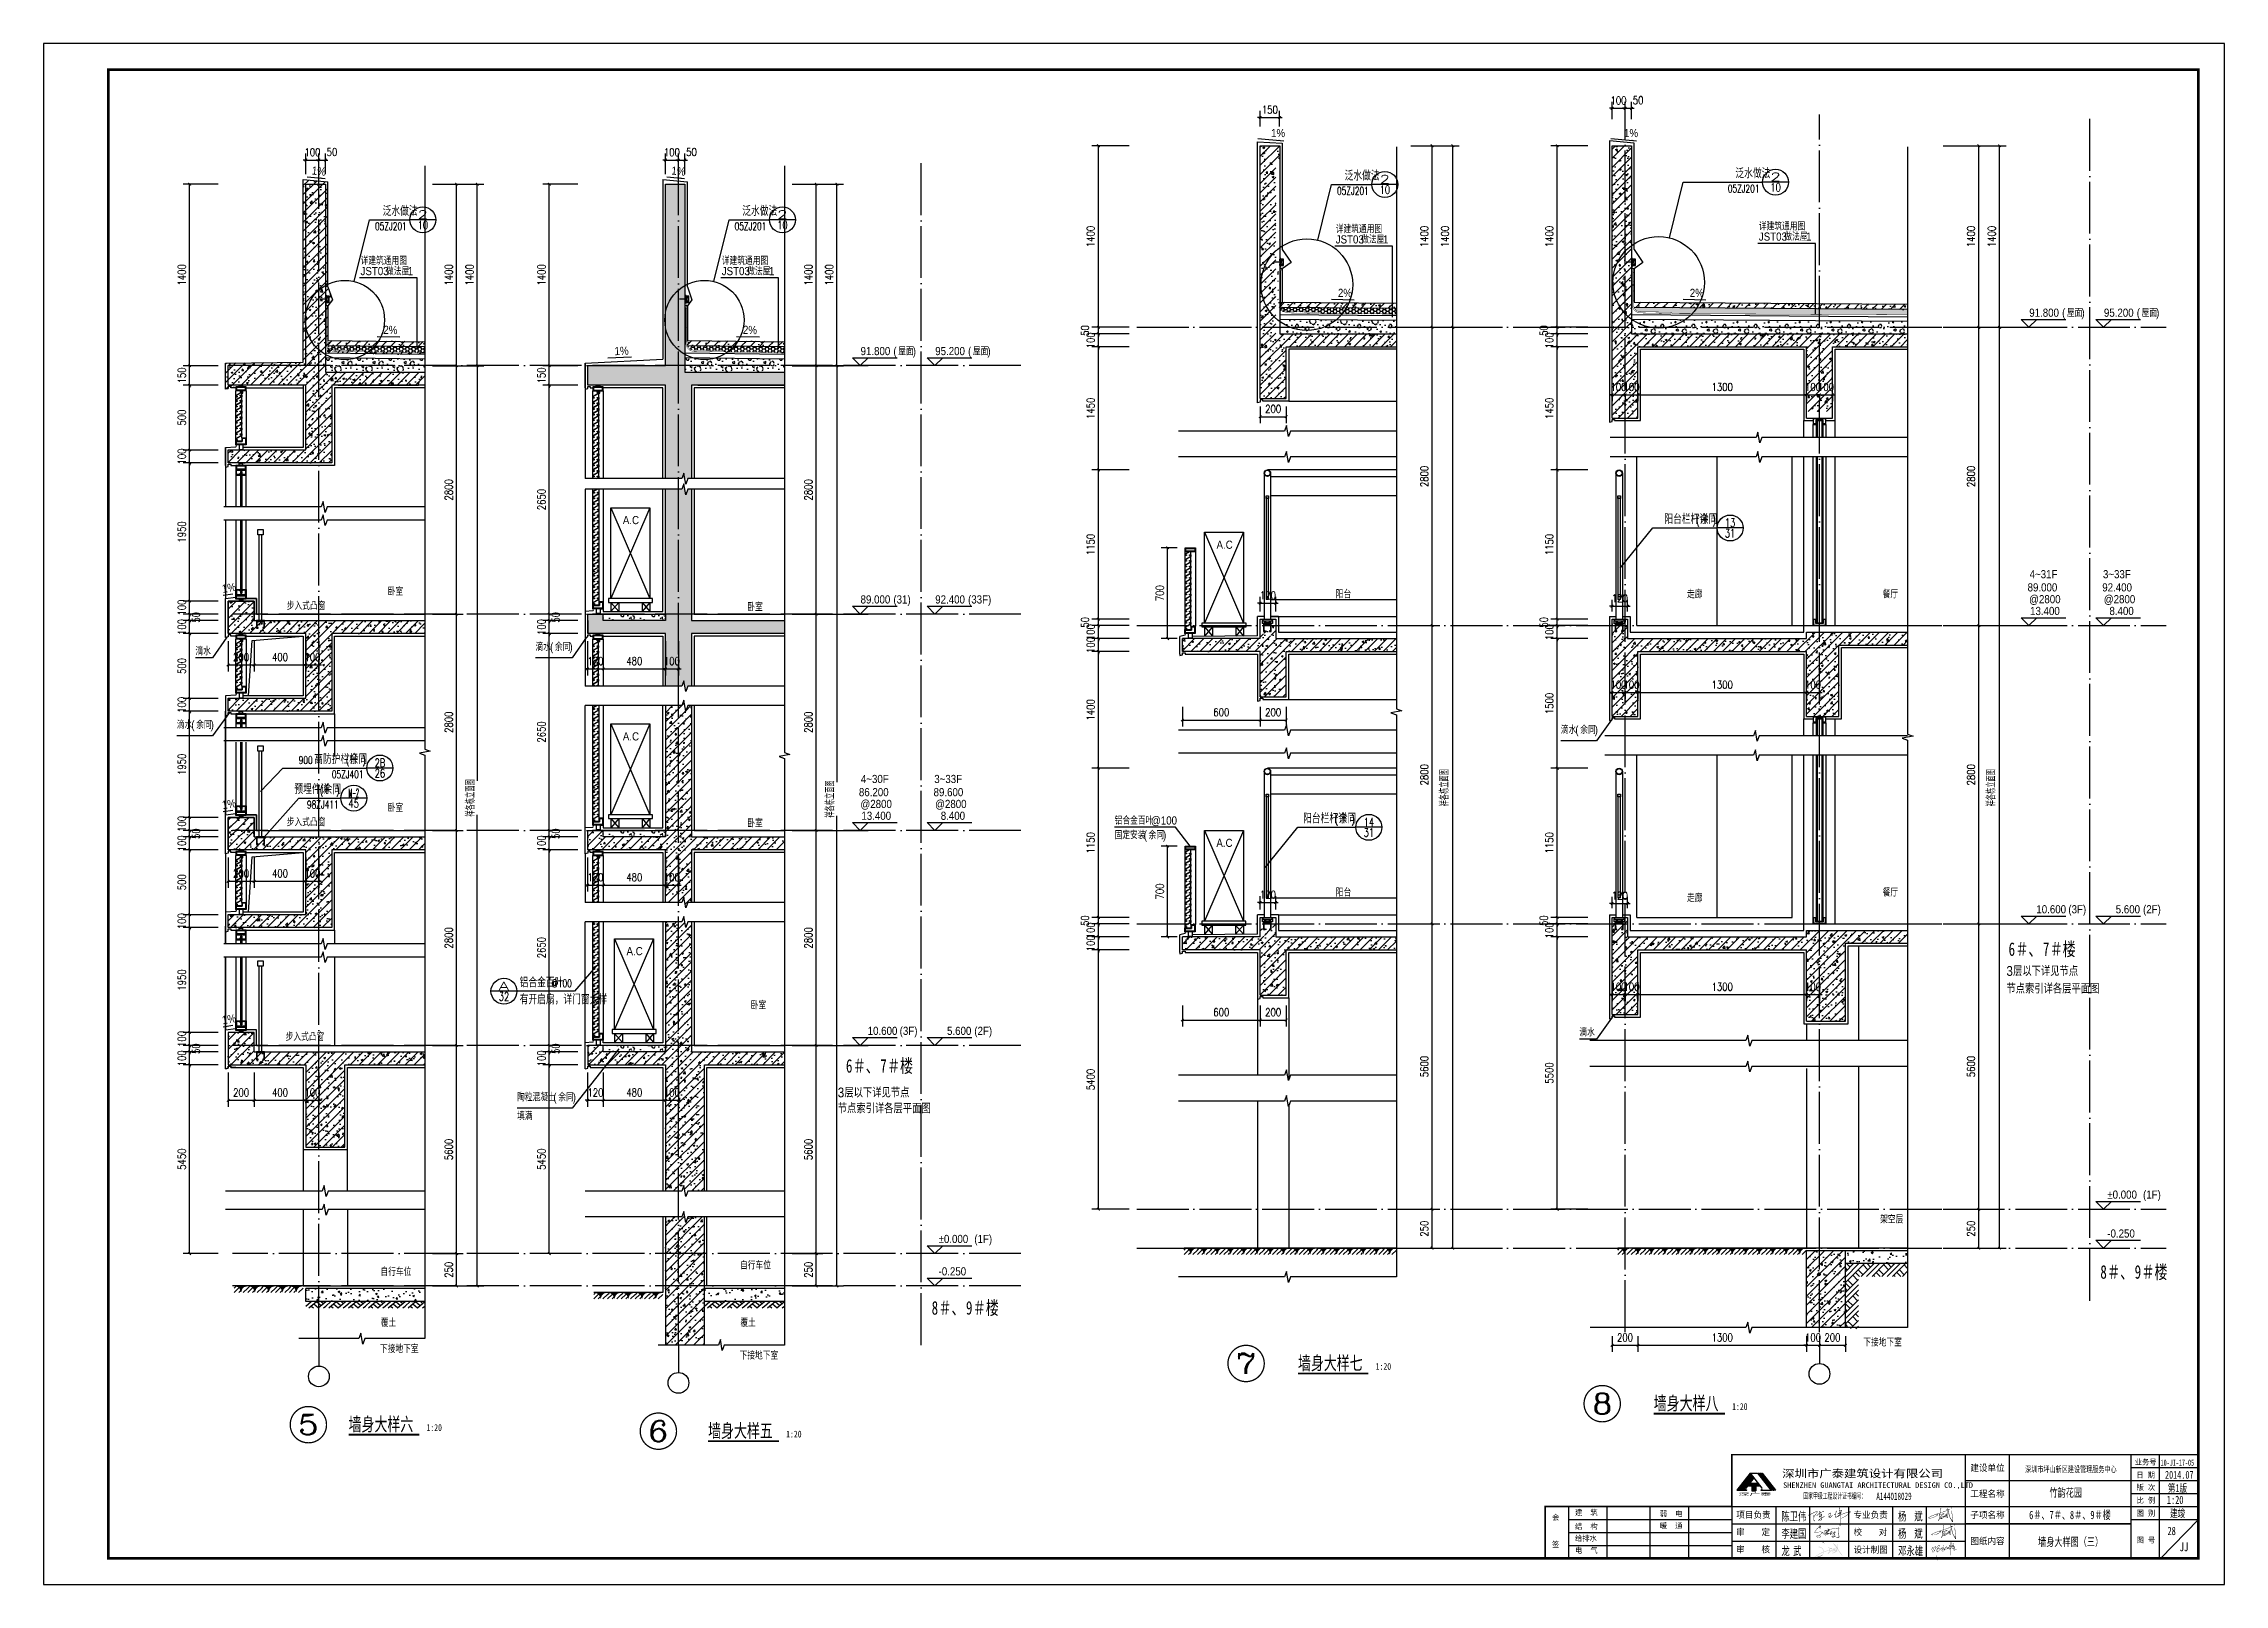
# Model space of a CAD drawing. Extents: x 718358 to 1668613, y -348838 to -159582.
# Drawn here: x 835228 to 852048, y -348838 to -336958 of the extents above; entities that cross this region are included whole.
import ezdxf
from ezdxf.enums import TextEntityAlignment as Align

# ---------------------------------------------------------------- set-up
doc = ezdxf.new("R2010")
doc.units = 0
doc.header["$LTSCALE"] = 1000
doc.linetypes.add('DASH', pattern=[0.35, 0.25, -0.1])
doc.linetypes.add('DOTE', pattern=[2.42, 2, -0.2, 0.02, -0.2])
for name, color, linetype in [('AXIS_TEXT', 7, 'Continuous'), ('PUB_TEXT', 10, 'Continuous'), ('变更', 6, 'Continuous'), ('图层1', 1, 'Continuous'), ('建-可见线', 7, 'Continuous'), ('建-图例填充', 251, 'Continuous'), ('建-图框', 4, 'Continuous'), ('建-墙体', 2, 'Continuous'), ('建-尺寸', 73, 'Continuous'), ('建-引出', 3, 'Continuous'), ('建-影线', 8, 'Continuous'), ('建-房间名', 7, 'Continuous'), ('建-标高', 3, 'Continuous'), ('建-楼梯-护栏', 163, 'Continuous'), ('建-空调及空调洞', 70, 'Continuous'), ('建-符号', 3, 'Continuous'), ('建-符号说明', 7, 'Continuous'), ('建-索引', 3, 'Continuous'), ('建-轮廓线', 7, 'Continuous'), ('建-轴标', 3, 'Continuous'), ('建-轴网', 14, 'DOTE'), ('建-门窗', 4, 'Continuous'), ('建-门窗剖', 4, 'Continuous'), ('建-阳台', 5, 'Continuous')]:
    doc.layers.add(name, color=color, linetype=linetype)
doc.styles.add('-宋体', font='', dxfattribs={"width": 0.8})
doc.styles.add('_TCH_DIM', font='gt单线西文.shx', dxfattribs={"width": 0.8, "bigfont": 'gt单线中文.shx'})
doc.styles.add('_TCH_LABEL', font='COMPLEX', dxfattribs={"bigfont": 'GBCBIG'})
doc.styles.add('_TCH_SPACE', font='gt单线西文.shx', dxfattribs={"width": 0.8, "height": 5, "bigfont": 'gt单线中文.shx'})
doc.styles.add('COMPLEX', font='COMPLEX')
doc.styles.add('DIM_FONT', font='SIMPLEX.shx', dxfattribs={"width": 0.8, "bigfont": 'GBCBIG.shx'})
doc.styles.add('HT', font='simhei.ttf', dxfattribs={"width": 1.2})
doc.styles.add('单线字', font='', dxfattribs={"width": 0.7})
doc.styles.add('图框', font='')
doc.styles.add('黑体字', font='simhei.ttf', dxfattribs={"width": 0.7})
doc.styles.get('-宋体').set_extended_font_data('NSimSun')
doc.styles.get('单线字').set_extended_font_data('SimSun')
doc.styles.get('图框').set_extended_font_data('SimSun')
doc.dimstyles.new('DIMN20', dxfattribs={"dimscale": 0.2, "dimtxt": 300, "dimasz": 100, "dimexe": 250, "dimexo": 300, "dimgap": 150, "dimtad": 1, "dimdec": 0, "dimzin": 0, "dimdsep": 46, "dimtxsty": 'DIM_FONT', "dimblk": 'ARCHTICK', "dimcen": 0.09, "dimdle": 1, "dimclrt": 7, "dimazin": 2, "dimtfac": 1, "dimtdec": 0, "dimtix": 1, "dimtmove": 2, "dimatfit": 3, "dimldrblk": 'ARCHTICK', "dimfxl": 1, "dimtolj": 1, "dimtzin": 0, "dimarcsym": 0})
pattern_1 = [(45, (-7154.08, 3832.993), (-35.355339, 35.355339), []), (50, (-7154.08, 3832.99), (143.452037, -12.550427), [15, -165]), (355, (-7154.08, 3832.99), (-27.750267, 150.438427), [12, -132]), (100.4514, (-7142.13, 3831.95), (115.701876, 137.887908), [12.748038, -140.228422]), (46.1842, (-7154.08, 3873), (213.44821, -33.103803), [22.5, -247.5]), (96.6356, (-7136.3, 3870.23), (186.93254, 194.823574), [19.12206, -210.3426]), (351.1842, (-7154.08, 3873), (186.93239, 194.82372), [18, -198]), (21, (-7134.08, 3862.99), (119.38141, -80.523778), [15, -165]), (326, (-7134.08, 3862.99), (48.663066, 145.03001), [12, -132]), (71.4514, (-7124.13, 3856.28), (168.044526, 64.5061), [12.748038, -140.228422]), (37.5, (-7154.08, 3832.993), (2.431971, 66.5787708), [0, -130.4, 0, -134, 0, -132.5]), (7.5, (-7154.08, 3832.99), (52.6139075, 78.8823424), [0, -76.4, 0, -127.4, 0, -50.5]), (327.5, (-7198.68, 3832.99), (106.7644872, -4.5109743), [0, -50, 0, -156, 0, -207]), (317.5, (-7218.68, 3832.99), (116.637234, 20.020996), [0, -65, 0, -103.6, 0, -147])]
pattern_2 = [(45, (3055.796, 395.11), (-35.355339, 35.355339), []), (50, (3055.8, 395.11), (143.452037, -12.550427), [15, -165]), (355, (3055.8, 395.11), (-27.750267, 150.438427), [12, -132]), (100.4514, (3067.75, 394.07), (115.701876, 137.887908), [12.748038, -140.228422]), (46.1842, (3055.8, 435.11), (213.44821, -33.103803), [22.5, -247.5]), (96.6356, (3073.58, 432.35), (186.93254, 194.823574), [19.12206, -210.3426]), (351.1842, (3055.8, 435.11), (186.93239, 194.82372), [18, -198]), (21, (3075.8, 425.11), (119.38141, -80.523778), [15, -165]), (326, (3075.8, 425.11), (48.663066, 145.03001), [12, -132]), (71.4514, (3085.74, 418.4), (168.044526, 64.5061), [12.748038, -140.228422]), (37.5, (3055.796, 395.11), (2.431971, 66.5787708), [0, -130.4, 0, -134, 0, -132.5]), (7.5, (3055.796, 395.11), (52.6139075, 78.8823424), [0, -76.4, 0, -127.4, 0, -50.5]), (327.5, (3011.196, 395.11), (106.7644872, -4.5109743), [0, -50, 0, -156, 0, -207]), (317.5, (2991.2, 395.11), (116.637234, 20.020996), [0, -65, 0, -103.6, 0, -147])]
pattern_3 = [(45, (0, 0), (-35.355339, 35.355339), []), (50, (0, 0), (143.452037, -12.550427), [15, -165]), (355, (0, 0), (-27.750267, 150.438427), [12, -132]), (100.4514, (11.95, -1.05), (115.701876, 137.887908), [12.748038, -140.228422]), (46.1842, (0, 40), (213.44821, -33.103803), [22.5, -247.5]), (96.6356, (17.79, 37.24), (186.93254, 194.823574), [19.12206, -210.3426]), (351.1842, (0, 40), (186.93239, 194.82372), [18, -198]), (21, (20, 30), (119.38141, -80.523778), [15, -165]), (326, (20, 30), (48.663066, 145.03001), [12, -132]), (71.4514, (29.95, 23.29), (168.044526, 64.5061), [12.748038, -140.228422]), (37.5, (0, 0), (2.431971, 66.5787708), [0, -130.4, 0, -134, 0, -132.5]), (7.5, (0, 0), (52.6139075, 78.8823424), [0, -76.4, 0, -127.4, 0, -50.5]), (327.5, (-44.6, 0), (106.7644872, -4.5109743), [0, -50, 0, -156, 0, -207]), (317.5, (-64.6, 0), (116.637234, 20.020996), [0, -65, 0, -103.6, 0, -147])]
pattern_4 = [(50, (0, 50), (143.452037, -12.550427), [15, -165]), (355, (0, 50), (-27.750267, 150.438427), [12, -132]), (100.4514, (11.95, 48.95), (115.701876, 137.887908), [12.748038, -140.228422]), (46.1842, (0, 90), (213.44821, -33.103803), [22.5, -247.5]), (96.6356, (17.79, 87.24), (186.93254, 194.823574), [19.12206, -210.3426]), (351.1842, (0, 90), (186.93239, 194.82372), [18, -198]), (21, (20, 80), (119.38141, -80.523778), [15, -165]), (326, (20, 80), (48.663066, 145.03001), [12, -132]), (71.4514, (29.95, 73.29), (168.044526, 64.5061), [12.748038, -140.228422]), (37.5, (0, 50), (2.431971, 66.5787708), [0, -130.4, 0, -134, 0, -132.5]), (7.5, (0, 50), (52.6139075, 78.8823424), [0, -76.4, 0, -127.4, 0, -50.5]), (327.5, (-44.6, 50), (106.7644872, -4.5109743), [0, -50, 0, -156, 0, -207]), (317.5, (-64.6, 50), (116.637234, 20.020996), [0, -65, 0, -103.6, 0, -147])]

msp = doc.modelspace()

# ---------------------------------------------------------------- texts
at = {"layer": 'PUB_TEXT', "style": '_TCH_LABEL', "width": 1.5}
for s, p, p2 in [('7', (844423.2, -347213.6), (844581.6, -347213.6)), ('8', (847170, -347523.6), (847328.4, -347523.6)), ('5', (837190.7, -347685.5), (837349.1, -347685.5)), ('6', (839890.2, -347735.5), (840048.6, -347735.5))]:
    msp.add_text(s, height=158.4, dxfattribs=at).set_placement(p, p2, align=Align.FIT)
at = {"layer": '建-图框'}
for s, height, style, width, p in [('深圳市广泰建筑设计有限公司 ', 59.31, '-宋体', 1.18025, (848636.8, -348012.6)), ('深广泰 ', 20.64, '-宋体', 3, (848299.9, -348152.7)), ('SHENZHEN GUANGTAI ARCHITECTURAL DESIGN CO.,LTD', 42.364, '-宋体', 0.920595, (848644.4, -348093.4)), ('国家甲级工程设计证书编号：', 45.188, 'HT', 0.590125, (848800.6, -348178)), ('A144018029', 56.49, 'HT', 0.590125, (849363.4, -348185.9))]:
    msp.add_text(s, height=height, dxfattribs=dict(at, style=style, width=width)).set_placement(p)
at = {"layer": '建-图框', "style": '图框', "oblique": 360, "width": 0.9442}
for s, p in [('建设单位', (850221, -347937.6)), ('工程名称', (850221, -348137.6)), ('子项名称', (850221, -348300.1)), ('图纸内容', (850221, -348501.3))]:
    msp.add_text(s, height=50, rotation=0, dxfattribs=at).set_placement(p, align=Align.MIDDLE)
for s, p in [('业务号', (851440.6, -347915.3)), ('日 期', (851440.6, -348015.3)), ('版 次', (851442.6, -348110.5)), ('比 例', (851442.6, -348210.7)), ('图 别', (851442.6, -348310)), ('图 号', (851442.4, -348517.2))]:
    msp.add_text(s, height=42.39, rotation=0, dxfattribs=at).set_placement(p, align=Align.CENTER)
at = {"layer": '建-图框', "color": 40, "style": '单线字'}
for s, height, width, p in [('10-JI-17-05', 48, 0.6, (851555.9, -347922.9)), ('1:20', 64, 0.7, (851604, -348218)), ('第1版', 60, 0.7, (851611.2, -348125.7)), ('陈卫伟', 65.51, 0.7, (848631.2, -348346)), ('杨', 65.5, 0.7, (849531.2, -348346)), ('斌', 65.5, 0.7, (849656.2, -348346)), ('6＃、7＃、8＃、9＃楼', 64, 0.7, (850541.9, -348334.4)), ('建竣', 60, 0.7, (851628.9, -348319.8)), ('李建国', 65.51, 0.7, (848631.2, -348479.3)), ('杨', 65.5, 0.7, (849531.2, -348479.3)), ('斌', 65.5, 0.7, (849656.2, -348479.3)), ('墙身大样图（三）', 64, 0.7, (850611, -348541.7)), ('28', 64, 0.7, (851609.3, -348457.4)), ('龙', 65.5, 0.7, (848631.2, -348612.7)), ('武', 65.5, 0.7, (848721.7, -348612.7)), ('邓永雄', 65.51, 0.7, (849531.2, -348612.7))]:
    msp.add_text(s, height=height, dxfattribs=dict(at, width=width)).set_placement(p)
at = {"layer": '建-图框', "style": '图框', "oblique": 360, "width": 0.9442}
for s, height, p in [('会', 42.4, (846862.2, -348342)), ('建  筑', 42.39, (847039.4, -348304.8)), ('弱  电', 42.39, (847693.6, -348313.2)), ('项目负责', 50, (848283.5, -348326)), ('专业负责', 50, (849187.4, -348326.8)), ('签', 42.4, (846862.2, -348550.4)), ('结  构', 42.39, (847039.4, -348412.2)), ('给排水', 42.39, (847039.4, -348502.9)), ('暖  通', 42.39, (847693.6, -348405.9)), ('审    定', 50, (848282.3, -348460.1)), ('校    对', 50, (849187.4, -348459.1)), ('电  气', 42.39, (847039.4, -348596.1)), ('审    核', 50, (848282.3, -348592.6)), ('设计制图', 50, (849187.4, -348594.9))]:
    msp.add_text(s, height=height, rotation=0, dxfattribs=at).set_placement(p)
at = {"layer": '建-引出', "style": '_TCH_DIM'}
for s, height, width, p in [('详建筑通用图', 57.32, 0.8, (845193.9, -338418.5)), ('JST03', 63, 0.888889, (848457.4, -338477)), ('详建筑通用图', 57.32, 0.8, (848457.4, -338397)), ('做法屋', 57.32, 0.8, (848653.7, -338477)), ('1', 63, 0.888889, (848821.7, -338477)), ('JST03', 63, 0.888889, (845193.9, -338498.5)), ('做法屋', 57.32, 0.8, (845390.2, -338498.5)), ('1', 63, 0.888889, (845558.2, -338498.5)), ('JST03', 63, 0.888889, (837672.4, -338743)), ('详建筑通用图', 57.32, 0.8, (837672.4, -338663)), ('做法屋', 57.32, 0.8, (837868.7, -338743)), ('1', 63, 0.888889, (838036.7, -338743)), ('JST03', 63, 0.888889, (840458.4, -338743)), ('详建筑通用图', 57.32, 0.8, (840458.4, -338663)), ('做法屋', 57.32, 0.8, (840654.7, -338743)), ('1', 63, 0.888889, (840822.7, -338743)), ('滴水', 57.32, 0.8, (836399, -341673.4)), ('滴水', 57.32, 0.8, (839022, -341640.4)), ('(', 63, 0.888889, (839134, -341640.4)), ('余同', 57.32, 0.8, (839171.3, -341640.4)), (')', 63, 0.888889, (839283.3, -341640.4)), ('滴水', 57.32, 0.8, (836255.1, -342240.4)), ('(', 63, 0.888889, (836367.1, -342240.4)), ('余同', 57.32, 0.8, (836404.4, -342240.4)), (')', 63, 0.888889, (836516.4, -342240.4)), ('滴水', 57.32, 0.8, (846930.1, -342279.3)), ('(', 63, 0.888889, (847042.1, -342279.3)), ('余同', 57.32, 0.8, (847079.5, -342279.3)), (')', 63, 0.888889, (847191.5, -342279.3)), ('铝合金百叶', 57.32, 0.8, (843488.6, -342979)), ('@100', 63, 0.888889, (843768.6, -342979)), ('固定安装', 57.32, 0.8, (843488.6, -343091)), ('(', 63, 0.888889, (843712.6, -343091)), ('余同', 57.32, 0.8, (843749.9, -343091)), (')', 63, 0.888889, (843861.9, -343091)), ('滴水', 57.32, 0.8, (847073, -344612.3)), ('陶粒混凝土', 57.32, 0.8, (838879.7, -345111.8)), ('(', 63, 0.888889, (839159.7, -345111.8)), ('余同', 57.32, 0.8, (839197, -345111.8)), (')', 63, 0.888889, (839309, -345111.8)), ('填满', 57.32, 0.8, (838879.7, -345256.8))]:
    msp.add_text(s, height=height, dxfattribs=dict(at, width=width)).set_placement(p)
at = {"layer": '建-引出', "color": 7, "style": '_TCH_DIM', "width": 0.8}
for p in [(837102.9, -341323.7), (837102.9, -341323.7), (837102.9, -342991.5), (837094.7, -344646.6)]:
    msp.add_text('步入式凸窗', height=57.32, dxfattribs=at).set_placement(p)
at = {"layer": '建-房间名', "style": '_TCH_SPACE', "width": 0.8}
for s, p in [('卧室', (837881.7, -341212.3)), ('卧室', (837881.7, -341212.3)), ('卧室', (840655.2, -341332.5)), ('阳台', (845194.3, -341233.6)), ('走廊', (847902.8, -341233.6)), ('餐厅', (849412.1, -341233.6)), ('卧室', (837881.7, -342880.2)), ('卧室', (840655.2, -343000.4)), ('阳台', (845194.3, -343533.6)), ('走廊', (847902.8, -343576.7)), ('餐厅', (849412.1, -343533.6)), ('卧室', (840681.3, -344402.8)), ('架空层', (849392.8, -346053.7)), ('自行车位', (837826, -346458.5)), ('自行车位', (840599.4, -346408.5)), ('覆土', (837828.1, -346850.4)), ('覆土', (840601.6, -346850.4)), ('下接地下室', (837822.3, -347052.9)), ('下接地下室', (849262.5, -347002.3)), ('下接地下室', (840595.8, -347102.9))]:
    msp.add_text(s, height=57.32, dxfattribs=at).set_placement(p)
at = {"layer": '建-标高', "style": '_TCH_DIM'}
for s, height, width, p in [('91.800', 63, 0.888889, (850542.9, -339063.7)), ('(', 63, 0.888889, (850796.1, -339063.7)), ('屋面', 57.32, 0.8, (850833.4, -339063.7)), (')', 63, 0.888889, (850945.4, -339063.7)), ('95.200', 63, 0.888889, (851118.8, -339063.7)), ('(', 63, 0.888889, (851372, -339063.7)), ('屋面', 57.32, 0.8, (851409.3, -339063.7)), (')', 63, 0.888889, (851521.3, -339063.7)), ('91.800', 63, 0.888889, (841529, -339359.7)), ('(', 63, 0.888889, (841782.2, -339359.7)), ('屋面', 57.32, 0.8, (841819.5, -339359.7)), (')', 63, 0.888889, (841931.5, -339359.7)), ('95.200', 63, 0.888889, (842104.8, -339359.7)), ('(', 63, 0.888889, (842358, -339359.7)), ('屋面', 57.32, 0.8, (842395.4, -339359.7)), (')', 63, 0.888889, (842507.4, -339359.7)), ('89.000', 63, 0.888889, (841529, -341274.7)), ('(31)', 63, 0.888889, (841782.2, -341274.7)), ('92.400', 63, 0.888889, (842104.8, -341274.7)), ('(33F)', 63, 0.888889, (842358, -341274.7)), ('89.000', 63, 0.888889, (850530.1, -341181.7)), ('@2800', 63, 0.888889, (850541.8, -341272.7)), ('92.400', 63, 0.888889, (851106, -341181.7)), ('@2800', 63, 0.888889, (851117.7, -341272.7)), ('13.400', 63, 0.888889, (850549.3, -341363.7)), ('8.400', 63, 0.888889, (851161.4, -341363.7)), ('86.200', 63, 0.888889, (841516.2, -342760.6)), ('@2800', 63, 0.888889, (841527.9, -342851.6)), ('89.600', 63, 0.888889, (842092, -342760.6)), ('@2800', 63, 0.888889, (842103.8, -342851.6)), ('13.400', 63, 0.888889, (841535.4, -342942.6)), ('8.400', 63, 0.888889, (842147.5, -342942.6)), ('10.600', 63, 0.888889, (850597.7, -343663.7)), ('(3F)', 63, 0.888889, (850844.5, -343663.7)), ('5.600', 63, 0.888889, (851209.8, -343663.7)), ('(2F)', 63, 0.888889, (851420.4, -343663.7)), ('10.600', 63, 0.888889, (841583.8, -344601)), ('(3F)', 63, 0.888889, (841830.6, -344601)), ('5.600', 63, 0.888889, (842195.9, -344601)), ('(2F)', 63, 0.888889, (842406.4, -344601)), ('%%P0.000', 63, 0.888889, (851144.8, -345863.7)), ('(1F)', 63, 0.888889, (851420.4, -345863.7)), ('%%P0.000', 63, 0.888889, (842130.8, -346205.6)), ('(1F)', 63, 0.888889, (842406.4, -346205.6)), ('-0.250', 63, 0.888889, (851144.8, -346163.7)), ('-0.250', 63, 0.888889, (842130.8, -346455.6))]:
    msp.add_text(s, height=height, dxfattribs=dict(at, width=width)).set_placement(p)
at = {"layer": '建-符号', "style": '_TCH_DIM', "width": 0.888889}
for s, p in [('1%', (844695, -337678.6)), ('1%', (847417.5, -337678.6)), ('2%', (845210.9, -338910.8)), ('2%', (847924.5, -338910.8))]:
    msp.add_text(s, height=63, dxfattribs=at).set_placement(p)
for s, rotation, p in [('1%', 354.67449, (837294.3, -337966.6)), ('1%', 354.67449, (840067.7, -337966.6)), ('2%', 358.55004, (837847.4, -339195.3)), ('2%', 358.55004, (840620.9, -339195.3)), ('1%', 2.44057, (839632.9, -339360.4)), ('1%', 9.00862, (836608.8, -341193.3)), ('1%', 9.00862, (836608.8, -341193.3)), ('1%', 9.00862, (836608.8, -341193.3)), ('1%', 9.00862, (836608.8, -341193.3)), ('1%', 9.00862, (836608.8, -342861.1)), ('1%', 9.00862, (836608.8, -342861.1)), ('1%', 9.00862, (836608.8, -344519.5)), ('1%', 9.00862, (836608.8, -344519.5))]:
    msp.add_text(s, height=63, rotation=rotation, dxfattribs=at).set_placement(p)
at = {"layer": '建-符号', "color": 7, "style": '黑体字', "width": 0.7}
for s, height, p in [('6', 104.6, (850383.5, -343991.5, 0)), ('＃、', 104.56, (850436.4, -343991.5, 0)), ('7', 104.6, (850648.1, -343991.5, 0)), ('＃楼', 104.56, (850701, -343991.5, 0)), ('6', 104.6, (841416, -344891.9, 0)), ('＃、', 104.56, (841469, -344891.9, 0)), ('7', 104.6, (841680.7, -344891.9, 0)), ('＃楼', 104.56, (841733.6, -344891.9, 0)), ('8', 104.6, (851091.3, -346480.8, 0)), ('＃、', 104.56, (851144.2, -346480.8, 0)), ('9', 104.6, (851355.9, -346480.8, 0)), ('＃楼', 104.56, (851408.9, -346480.8, 0)), ('8', 104.6, (842077.4, -346757.9, 0)), ('＃、', 104.56, (842130.3, -346757.9, 0)), ('9', 104.6, (842342, -346757.9, 0)), ('＃楼', 104.56, (842394.9, -346757.9, 0))]:
    msp.add_text(s, height=height, dxfattribs=at).set_placement(p)
at = {"layer": '建-符号说明'}
for s, height, style, width, p in [('4~31F', 63, '_TCH_DIM', 0.888889, (850545.7, -341080.1)), ('3~33F', 63, '_TCH_DIM', 0.888889, (851111.3, -341080.1)), ('4~30F', 63, '_TCH_DIM', 0.888889, (841531.7, -342659)), ('3~33F', 63, '_TCH_DIM', 0.888889, (842097.4, -342659)), ('3', 75.7, '_TCH_DIM', 0.888889, (850366.7, -344145.5)), ('层以下详见节点', 68.9, '_TCH_DIM', 0.8, (850418, -344145.5)), ('@100', 59.5, '_TCH_LABEL', 0.705882, (839145.2, -344233.8)), ('节点索引详各层平面图', 68.9, '_TCH_DIM', 0.8, (850366.7, -344281)), ('节点索引详各层平面图', 68.9, '_TCH_DIM', 0.8, (841352.8, -345204.2)), ('3', 75.7, '_TCH_DIM', 0.888889, (841352.8, -345082.7)), ('层以下详见节点', 68.9, '_TCH_DIM', 0.8, (841404.1, -345082.7)), ('墙身大样七', 104.56, '黑体字', 0.7, (844902.2, -347183, 0)), ('1:20', 52.28, '黑体字', 0.7, (845501.8, -347183, 0)), ('墙身大样八', 104.56, '黑体字', 0.7, (847646.7, -347493, 0)), ('1:20', 52.28, '黑体字', 0.7, (848250.9, -347493, 0)), ('墙身大样六', 104.56, '黑体字', 0.7, (837579.9, -347654.9, 0)), ('1:20', 52.28, '黑体字', 0.7, (838180.8, -347654.9, 0)), ('墙身大样五', 104.56, '黑体字', 0.7, (840352.9, -347704.9, 0)), ('1:20', 52.28, '黑体字', 0.7, (840954.7, -347704.9, 0))]:
    msp.add_text(s, height=height, dxfattribs=dict(at, style=style, width=width)).set_placement(p)
at = {"layer": '建-符号说明', "style": '_TCH_LABEL'}
for s, width, p, p2 in [('A', 1.458333, (838738.2, -344256.5), (838818.7, -344256.5)), ('32', 0.795455, (838738.2, -344337), (838818.7, -344337))]:
    msp.add_text(s, height=64.4, dxfattribs=dict(at, width=width)).set_placement(p, p2, align=Align.FIT)
for s, p in [('铝合金百叶', (838899.4, -344233.8)), ('有开启扇，详门窗大样', (838899.4, -344364.3))]:
    msp.add_text(s, height=67.52, dxfattribs=at).set_placement(p)
at = {"layer": '建-索引', "style": '_TCH_LABEL', "width": 0.705882}
for s, p in [('05ZJ201', (845203.8, -338122.5)), ('05ZJ201', (848217.3, -338104.8)), ('05ZJ201', (837783.9, -338395.2)), ('05ZJ201', (840557.4, -338395.2)), ('(', (847974.2, -340661.3)), (')', (848100.5, -340661.3)), ('900', (837194.8, -342512)), ('(', (837560.5, -342512)), (')', (837686.8, -342512)), ('05ZJ401', (837450.8, -342621.9)), ('(', (837358.6, -342743.5)), (')', (837484.9, -342743.5)), ('98ZJ411', (837258.9, -342854.3)), ('(', (845188.3, -342969.1)), (')', (845314.6, -342969.1))]:
    msp.add_text(s, height=59.5, dxfattribs=at).set_placement(p)
at = {"layer": '建-索引', "style": '_TCH_LABEL'}
for s, p in [('泛水做法', (845262.6, -338012.9)), ('泛水做法', (848276.2, -337995.2)), ('泛水做法', (837842.8, -338285.6)), ('泛水做法', (840616.2, -338285.6)), ('阳台栏杆详', (847728.4, -340661.3)), ('余同', (848002.2, -340661.3)), ('高防护栏杆', (837314.8, -342512)), ('余同', (837588.5, -342512)), ('预埋件详', (837162, -342743.5)), ('余同', (837386.6, -342743.5)), ('阳台栏杆详', (844942.5, -342969.1)), ('余同', (845216.3, -342969.1))]:
    msp.add_text(s, height=67.52, dxfattribs=at).set_placement(p)
for s, width, p, p2 in [('2', 1.875, (845532.5, -338035.6), (845613, -338035.6)), ('10', 0.905172, (845532.5, -338116.1), (845613, -338116.1)), ('2', 1.875, (848546.1, -338018), (848626.6, -338018)), ('10', 0.905172, (848546.1, -338098.4), (848626.6, -338098.4)), ('2', 1.875, (838112.7, -338308.3), (838193.2, -338308.3)), ('2', 1.875, (840886.1, -338308.3), (840966.6, -338308.3)), ('10', 0.905172, (838112.7, -338388.8), (838193.2, -338388.8)), ('10', 0.905172, (840886.1, -338388.8), (840966.6, -338388.8)), ('31', 0.9375, (848195.2, -340764.8), (848275.7, -340764.8)), ('13', 0.905172, (848195.2, -340684.3), (848275.7, -340684.3)), ('2B', 0.709459, (837781.6, -342535), (837862.1, -342535)), ('26', 0.772059, (837781.6, -342615.5), (837862.1, -342615.5)), ('M-2', 0.403846, (837579.6, -342767.4), (837660.1, -342767.4)), ('45', 0.75, (837579.6, -342847.9), (837660.1, -342847.9)), ('14', 0.846774, (845409.3, -342992.1), (845489.8, -342992.1)), ('31', 0.9375, (845409.3, -343072.6), (845489.8, -343072.6))]:
    msp.add_text(s, height=64.4, dxfattribs=dict(at, width=width)).set_placement(p, p2, align=Align.FIT)

# ---------------------------------------------------------------- blocks, each defined once
blk = doc.blocks.new('A$C79397209')
at = {"layer": '建-空调及空调洞'}
for p, q in [((0, 0), (-300, -700)), ((-300, 0), (0, -700)), ((-300, 0), (0, 0)), ((-300, -700), (-300, 0)), ((0, 0), (0, -700)), ((-320, -700), (-320, -730)), ((20, -700), (-320, -700)), ((-320, -730), (20, -730)), ((0, -700), (-300, -700)), ((-240, -730), (-300, -800)), ((-300, -730), (-240, -800)), ((-300, -730), (-300, -800)), ((-240, -730), (-240, -800)), ((-60, -730), (0, -800)), ((0, -730), (-60, -800)), ((-60, -730), (-60, -800)), ((0, -730), (0, -800)), ((20, -730), (20, -700))]:
    blk.add_line(p, q, dxfattribs=at)
at = {"layer": '建-空调及空调洞', "style": '_TCH_DIM', "width": 0.888889}
blk.add_text('A.C', height=63, dxfattribs=at).set_placement((-208, -127))
blk = doc.blocks.new('ghghgfhfds')
at = {"layer": '建-门窗剖'}
for p, q in [((851972, -333503), (851972, -332591)), ((851972, -332603), (851972, -332591)), ((852017, -332603), (852017, -332591)), ((852017, -332591), (852017, -333473)), ((852052, -332591), (852052, -333503)), ((852052, -332591), (852052, -332603)), ((851972, -333473), (852017, -333473)), ((852052, -333503), (851972, -333503)), ((851977, -333498), (851977, -333478)), ((851977, -333478), (852022, -333478)), ((852047, -333498), (851977, -333498)), ((851997, -333503), (851997, -333543)), ((851997, -333538), (852027, -333538)), ((852017, -333448), (852052, -333448)), ((852022, -333453), (852047, -333453)), ((852022, -333453), (852022, -333478)), ((852027, -333503), (852027, -333543)), ((852047, -333453), (852047, -333498))]:
    blk.add_line(p, q, dxfattribs=at)
blk.add_lwpolyline([(851988, -332591), (851975, -332598), (851975, -332607), (851980, -332607), (851980, -332604), (851983, -332604), (851983, -332610), (851972, -332610), (851972, -332597), (851982, -332591)], dxfattribs=at)
for points in [[(852006, -332604), (852017, -332604), (852017, -332618), (851975, -332642), (851975, -332651), (851980, -332651), (851980, -332648), (851983, -332648), (851983, -332654), (851972, -332654), (851972, -332640), (852014, -332616), (852014, -332607), (852009, -332607), (852009, -332610), (852006, -332610)], [(852006, -332648), (852017, -332648), (852017, -332661), (851975, -332685), (851975, -332694), (851980, -332694), (851980, -332691), (851983, -332691), (851983, -332697), (851972, -332697), (851972, -332684), (852014, -332659), (852014, -332651), (852009, -332651), (852009, -332654), (852006, -332654)], [(852006, -332691), (852017, -332691), (852017, -332704), (851975, -332729), (851975, -332737), (851980, -332737), (851980, -332734), (851983, -332734), (851983, -332740), (851972, -332740), (851972, -332727), (852014, -332703), (852014, -332694), (852009, -332694), (852009, -332697), (852006, -332697)], [(852006, -332734), (852017, -332734), (852017, -332748), (851975, -332772), (851975, -332781), (851980, -332781), (851980, -332778), (851983, -332778), (851983, -332784), (851972, -332784), (851972, -332770), (852014, -332746), (852014, -332737), (852009, -332737), (852009, -332740), (852006, -332740)], [(852006, -332778), (852017, -332778), (852017, -332791), (851975, -332816), (851975, -332824), (851980, -332824), (851980, -332821), (851983, -332821), (851983, -332827), (851972, -332827), (851972, -332814), (852014, -332790), (852014, -332781), (852009, -332781), (852009, -332784), (852006, -332784)], [(852006, -332821), (852017, -332821), (852017, -332835), (851975, -332859), (851975, -332868), (851980, -332868), (851980, -332865), (851983, -332865), (851983, -332871), (851972, -332871), (851972, -332857), (852014, -332833), (852014, -332824), (852009, -332824), (852009, -332827), (852006, -332827)], [(852006, -332865), (852017, -332865), (852017, -332878), (851975, -332903), (851975, -332911), (851980, -332911), (851980, -332908), (851983, -332908), (851983, -332914), (851972, -332914), (851972, -332901), (852014, -332877), (852014, -332868), (852009, -332868), (852009, -332871), (852006, -332871)], [(852006, -332908), (852017, -332908), (852017, -332922), (851975, -332946), (851975, -332955), (851980, -332955), (851980, -332952), (851983, -332952), (851983, -332958), (851972, -332958), (851972, -332944), (852014, -332920), (852014, -332911), (852009, -332911), (852009, -332914), (852006, -332914)], [(852006, -332952), (852017, -332952), (852017, -332965), (851975, -332989), (851975, -332998), (851980, -332998), (851980, -332995), (851983, -332995), (851983, -333001), (851972, -333001), (851972, -332988), (852014, -332963), (852014, -332955), (852009, -332955), (852009, -332958), (852006, -332958)], [(852006, -332995), (852017, -332995), (852017, -333009), (851975, -333033), (851975, -333042), (851980, -333042), (851980, -333039), (851983, -333039), (851983, -333045), (851972, -333045), (851972, -333031), (852014, -333007), (852014, -332998), (852009, -332998), (852009, -333001), (852006, -333001)], [(852006, -333039), (852017, -333039), (852017, -333052), (851975, -333076), (851975, -333085), (851980, -333085), (851980, -333082), (851983, -333082), (851983, -333088), (851972, -333088), (851972, -333075), (852014, -333050), (852014, -333042), (852009, -333042), (852009, -333045), (852006, -333045)], [(852006, -333082), (852017, -333082), (852017, -333095), (851975, -333120), (851975, -333128), (851980, -333128), (851980, -333125), (851983, -333125), (851983, -333131), (851972, -333131), (851972, -333118), (852014, -333094), (852014, -333085), (852009, -333085), (852009, -333088), (852006, -333088)], [(852006, -333125), (852017, -333125), (852017, -333139), (851975, -333163), (851975, -333172), (851980, -333172), (851980, -333169), (851983, -333169), (851983, -333175), (851972, -333175), (851972, -333161), (852014, -333137), (852014, -333128), (852009, -333128), (852009, -333131), (852006, -333131)], [(852006, -333169), (852017, -333169), (852017, -333182), (851975, -333207), (851975, -333215), (851980, -333215), (851980, -333212), (851983, -333212), (851983, -333218), (851972, -333218), (851972, -333205), (852014, -333181), (852014, -333172), (852009, -333172), (852009, -333175), (852006, -333175)], [(852006, -333201), (852017, -333201), (852017, -333214), (851975, -333239), (851975, -333247), (851980, -333247), (851980, -333244), (851983, -333244), (851983, -333250), (851972, -333250), (851972, -333237), (852014, -333213), (852014, -333204), (852009, -333204), (852009, -333207), (852006, -333207)], [(852006, -333244), (852017, -333244), (852017, -333258), (851975, -333282), (851975, -333291), (851980, -333291), (851980, -333288), (851983, -333288), (851983, -333294), (851972, -333294), (851972, -333280), (852014, -333256), (852014, -333247), (852009, -333247), (852009, -333250), (852006, -333250)], [(852006, -333288), (852017, -333288), (852017, -333301), (851975, -333326), (851975, -333334), (851980, -333334), (851980, -333331), (851983, -333331), (851983, -333337), (851972, -333337), (851972, -333324), (852014, -333300), (852014, -333291), (852009, -333291), (852009, -333294), (852006, -333294)], [(852006, -333331), (852017, -333331), (852017, -333345), (851975, -333369), (851975, -333378), (851980, -333378), (851980, -333375), (851983, -333375), (851983, -333381), (851972, -333381), (851972, -333367), (852014, -333343), (852014, -333334), (852009, -333334), (852009, -333337), (852006, -333337)], [(852006, -333375), (852017, -333375), (852017, -333388), (851975, -333413), (851975, -333421), (851980, -333421), (851980, -333418), (851983, -333418), (851983, -333424), (851972, -333424), (851972, -333411), (852014, -333387), (852014, -333378), (852009, -333378), (852009, -333381), (852006, -333381)], [(852006, -333418), (852017, -333418), (852017, -333432), (851975, -333456), (851975, -333465), (851980, -333465), (851980, -333462), (851983, -333462), (851983, -333468), (851972, -333468), (851972, -333454), (852014, -333430), (852014, -333421), (852009, -333421), (852009, -333424), (852006, -333424)]]:
    blk.add_lwpolyline(points, close=True, dxfattribs=at)
blk = doc.blocks.new('ghghgd')
at = {"layer": '建-门窗剖'}
for p, q in [((851972, -331445), (851972, -330524)), ((852017, -330524), (852017, -331415)), ((852052, -330524), (852052, -331445)), ((851972, -331415), (852017, -331415)), ((852052, -331445), (851972, -331445)), ((851977, -331440), (851977, -331420)), ((851977, -331420), (852022, -331420)), ((852047, -331440), (851977, -331440)), ((851997, -331445), (851997, -331485)), ((851997, -331480), (852027, -331480)), ((852017, -331390), (852052, -331390)), ((852022, -331395), (852047, -331395)), ((852022, -331395), (852022, -331420)), ((852027, -331445), (852027, -331485)), ((852047, -331395), (852047, -331440))]:
    blk.add_line(p, q, dxfattribs=at)
blk.add_lwpolyline([(852004, -330524), (851975, -330541), (851975, -330550), (851980, -330550), (851980, -330547), (851983, -330547), (851983, -330553), (851972, -330553), (851972, -330539), (851998, -330524)], dxfattribs=at)
for points in [[(852006, -330547), (852017, -330547), (852017, -330560), (851975, -330584), (851975, -330593), (851980, -330593), (851980, -330590), (851983, -330590), (851983, -330596), (851972, -330596), (851972, -330583), (852014, -330558), (852014, -330550), (852009, -330550), (852009, -330553), (852006, -330553)], [(852006, -330590), (852017, -330590), (852017, -330604), (851975, -330628), (851975, -330637), (851980, -330637), (851980, -330634), (851983, -330634), (851983, -330640), (851972, -330640), (851972, -330626), (852014, -330602), (852014, -330593), (852009, -330593), (852009, -330596), (852006, -330596)], [(852006, -330634), (852017, -330634), (852017, -330647), (851975, -330671), (851975, -330680), (851980, -330680), (851980, -330677), (851983, -330677), (851983, -330683), (851972, -330683), (851972, -330670), (852014, -330645), (852014, -330637), (852009, -330637), (852009, -330640), (852006, -330640)], [(852006, -330677), (852017, -330677), (852017, -330691), (851975, -330715), (851975, -330724), (851980, -330724), (851980, -330721), (851983, -330721), (851983, -330727), (851972, -330727), (851972, -330713), (852014, -330689), (852014, -330680), (852009, -330680), (852009, -330683), (852006, -330683)], [(852006, -330721), (852017, -330721), (852017, -330734), (851975, -330758), (851975, -330767), (851980, -330767), (851980, -330764), (851983, -330764), (851983, -330770), (851972, -330770), (851972, -330756), (852014, -330732), (852014, -330724), (852009, -330724), (852009, -330727), (852006, -330727)], [(852006, -330764), (852017, -330764), (852017, -330777), (851975, -330802), (851975, -330810), (851980, -330810), (851980, -330807), (851983, -330807), (851983, -330813), (851972, -330813), (851972, -330800), (852014, -330776), (852014, -330767), (852009, -330767), (852009, -330770), (852006, -330770)], [(852006, -330807), (852017, -330807), (852017, -330821), (851975, -330845), (851975, -330854), (851980, -330854), (851980, -330851), (851983, -330851), (851983, -330857), (851972, -330857), (851972, -330843), (852014, -330819), (852014, -330810), (852009, -330810), (852009, -330813), (852006, -330813)], [(852006, -330851), (852017, -330851), (852017, -330864), (851975, -330889), (851975, -330897), (851980, -330897), (851980, -330894), (851983, -330894), (851983, -330900), (851972, -330900), (851972, -330887), (852014, -330863), (852014, -330854), (852009, -330854), (852009, -330857), (852006, -330857)], [(852006, -330894), (852017, -330894), (852017, -330908), (851975, -330932), (851975, -330941), (851980, -330941), (851980, -330938), (851983, -330938), (851983, -330944), (851972, -330944), (851972, -330930), (852014, -330906), (852014, -330897), (852009, -330897), (852009, -330900), (852006, -330900)], [(852006, -330938), (852017, -330938), (852017, -330951), (851975, -330975), (851975, -330984), (851980, -330984), (851980, -330981), (851983, -330981), (851983, -330987), (851972, -330987), (851972, -330974), (852014, -330949), (852014, -330941), (852009, -330941), (852009, -330944), (852006, -330944)], [(852006, -330981), (852017, -330981), (852017, -330995), (851975, -331019), (851975, -331028), (851980, -331028), (851980, -331025), (851983, -331025), (851983, -331031), (851972, -331031), (851972, -331017), (852014, -330993), (852014, -330984), (852009, -330984), (852009, -330987), (852006, -330987)], [(852006, -331025), (852017, -331025), (852017, -331038), (851975, -331062), (851975, -331071), (851980, -331071), (851980, -331068), (851983, -331068), (851983, -331074), (851972, -331074), (851972, -331061), (852014, -331036), (852014, -331028), (852009, -331028), (852009, -331031), (852006, -331031)], [(852006, -331068), (852017, -331068), (852017, -331082), (851975, -331106), (851975, -331115), (851980, -331115), (851980, -331112), (851983, -331112), (851983, -331118), (851972, -331118), (851972, -331104), (852014, -331080), (852014, -331071), (852009, -331071), (852009, -331074), (852006, -331074)], [(852006, -331112), (852017, -331112), (852017, -331125), (851975, -331149), (851975, -331158), (851980, -331158), (851980, -331155), (851983, -331155), (851983, -331161), (851972, -331161), (851972, -331148), (852014, -331123), (852014, -331115), (852009, -331115), (852009, -331118), (852006, -331118)], [(852006, -331144), (852017, -331144), (852017, -331157), (851975, -331181), (851975, -331190), (851980, -331190), (851980, -331187), (851983, -331187), (851983, -331193), (851972, -331193), (851972, -331180), (852014, -331155), (852014, -331147), (852009, -331147), (852009, -331150), (852006, -331150)], [(852006, -331187), (852017, -331187), (852017, -331201), (851975, -331225), (851975, -331234), (851980, -331234), (851980, -331231), (851983, -331231), (851983, -331237), (851972, -331237), (851972, -331223), (852014, -331199), (852014, -331190), (852009, -331190), (852009, -331193), (852006, -331193)], [(852006, -331231), (852017, -331231), (852017, -331244), (851975, -331268), (851975, -331277), (851980, -331277), (851980, -331274), (851983, -331274), (851983, -331280), (851972, -331280), (851972, -331267), (852014, -331242), (852014, -331234), (852009, -331234), (852009, -331237), (852006, -331237)], [(852006, -331274), (852017, -331274), (852017, -331287), (851975, -331312), (851975, -331320), (851980, -331320), (851980, -331317), (851983, -331317), (851983, -331323), (851972, -331323), (851972, -331310), (852014, -331286), (852014, -331277), (852009, -331277), (852009, -331280), (852006, -331280)], [(852006, -331317), (852017, -331317), (852017, -331331), (851975, -331355), (851975, -331364), (851980, -331364), (851980, -331361), (851983, -331361), (851983, -331367), (851972, -331367), (851972, -331353), (852014, -331329), (852014, -331320), (852009, -331320), (852009, -331323), (852006, -331323)], [(852006, -331361), (852017, -331361), (852017, -331374), (851975, -331399), (851975, -331407), (851980, -331407), (851980, -331404), (851983, -331404), (851983, -331410), (851972, -331410), (851972, -331397), (852014, -331373), (852014, -331364), (852009, -331364), (852009, -331367), (852006, -331367)]]:
    blk.add_lwpolyline(points, close=True, dxfattribs=at)
blk = doc.blocks.new('ghddsgd')
at = {"layer": '建-门窗剖'}
for p, q in [((470757, -297198), (470757, -296835)), ((470782, -296805), (470782, -296792)), ((470782, -296797), (470812, -296797)), ((470802, -297198), (470802, -296835)), ((470807, -296835), (470807, -296854)), ((470807, -296854), (470811, -296854)), ((470811, -296854), (470811, -296835)), ((470812, -296805), (470812, -296792)), ((470837, -296835), (470837, -297198))]:
    blk.add_line(p, q, dxfattribs=at)
for points in [[(470811, -296835), (470837, -296835), (470837, -296805), (470757, -296805), (470757, -296835), (470807, -296835)], [(470799, -297198), (470799, -297193), (470794, -297193), (470794, -297196), (470791, -297196), (470791, -297190), (470802, -297190), (470802, -297198)]]:
    blk.add_lwpolyline(points, dxfattribs=at)
for points in [[(470791, -296843), (470802, -296843), (470802, -296856), (470760, -296880), (470760, -296889), (470765, -296889), (470765, -296886), (470768, -296886), (470768, -296892), (470757, -296892), (470757, -296879), (470799, -296854), (470799, -296846), (470794, -296846), (470794, -296849), (470791, -296849)], [(470762, -296830), (470832, -296830), (470832, -296810), (470762, -296810)], [(470791, -296886), (470802, -296886), (470802, -296899), (470760, -296924), (470760, -296932), (470765, -296932), (470765, -296929), (470768, -296929), (470768, -296935), (470757, -296935), (470757, -296922), (470799, -296898), (470799, -296889), (470794, -296889), (470794, -296892), (470791, -296892)], [(470791, -296929), (470802, -296929), (470802, -296943), (470760, -296967), (470760, -296976), (470765, -296976), (470765, -296973), (470768, -296973), (470768, -296979), (470757, -296979), (470757, -296965), (470799, -296941), (470799, -296932), (470794, -296932), (470794, -296935), (470791, -296935)], [(470791, -296973), (470802, -296973), (470802, -296986), (470760, -297011), (470760, -297019), (470765, -297019), (470765, -297016), (470768, -297016), (470768, -297022), (470757, -297022), (470757, -297009), (470799, -296985), (470799, -296976), (470794, -296976), (470794, -296979), (470791, -296979)], [(470791, -297016), (470802, -297016), (470802, -297030), (470760, -297054), (470760, -297063), (470765, -297063), (470765, -297060), (470768, -297060), (470768, -297066), (470757, -297066), (470757, -297052), (470799, -297028), (470799, -297019), (470794, -297019), (470794, -297022), (470791, -297022)], [(470791, -297060), (470802, -297060), (470802, -297073), (470760, -297097), (470760, -297106), (470765, -297106), (470765, -297103), (470768, -297103), (470768, -297109), (470757, -297109), (470757, -297096), (470799, -297072), (470799, -297063), (470794, -297063), (470794, -297066), (470791, -297066)], [(470791, -297103), (470802, -297103), (470802, -297117), (470760, -297141), (470760, -297150), (470765, -297150), (470765, -297147), (470768, -297147), (470768, -297153), (470757, -297153), (470757, -297139), (470799, -297115), (470799, -297106), (470794, -297106), (470794, -297109), (470791, -297109)], [(470791, -297147), (470802, -297147), (470802, -297160), (470760, -297184), (470760, -297193), (470765, -297193), (470765, -297190), (470768, -297190), (470768, -297196), (470757, -297196), (470757, -297183), (470799, -297158), (470799, -297150), (470794, -297150), (470794, -297153), (470791, -297153)]]:
    blk.add_lwpolyline(points, close=True, dxfattribs=at)
blk = doc.blocks.new('d')
at = {"layer": '建-可见线', "color": 1, "ltscale": 0.0001}
for p in [(463200, 75060), (463200, 75056)]:
    blk.add_line(p, (463148, 75058), dxfattribs=at)
at = {"layer": '建-可见线', "color": 1}
for points in [[(463190, 75037), (463190, 75032), (463220, 75032), (463220, 75082), (463190, 75082), (463190, 75077), (463215, 75077), (463215, 75037)], [(463200, 75064), (463202, 75064), (463202, 75052), (463200, 75052)]]:
    blk.add_lwpolyline(points, close=True, dxfattribs=at)
blk.add_lwpolyline([(463199, 75050, 0.414214), (463204, 75045), (463212, 75045), (463212, 75040), (463191, 75040), (463191, 75045), (463191, 75045, 0.414214), (463194, 75048), (463194, 75065, 0.414214), (463191, 75068), (463191, 75068), (463191, 75073), (463212, 75073), (463212, 75068), (463204, 75068, 0.414214), (463199, 75063)], format="xyb", close=True, dxfattribs=at)
blk = doc.blocks.new('4d')
at = {"layer": '建-门窗剖'}
for p, q in [((465583, 69315), (465593, 69315)), ((465573, 69270), (465573, 69255)), ((465573, 69265), (465603, 69265)), ((465603, 69270), (465603, 69255))]:
    blk.add_line(p, q, dxfattribs=at)
for points in [[(465553, 69340), (465553, 69305), (465623, 69305), (465623, 69340), (465600, 69340), (465600, 69335), (465595, 69335), (465595, 69345), (465628, 69345), (465628, 69300), (465548, 69300), (465548, 69345), (465581, 69345), (465581, 69335), (465576, 69335), (465576, 69340)], [(465548, 69300), (465628, 69300), (465628, 69270), (465548, 69270)], [(465553, 69295), (465623, 69295), (465623, 69275), (465553, 69275)]]:
    blk.add_lwpolyline(points, close=True, dxfattribs=at)
blk = doc.blocks.new('3daf')
at = {"layer": '建-门窗剖'}
for p, q in [((465603, 73038), (465573, 73038)), ((465573, 73018), (465573, 73038)), ((465573, 73033), (465603, 73033)), ((465603, 73018), (465603, 73038))]:
    blk.add_line(p, q, dxfattribs=at)
for points in [[(465548, 72988), (465628, 72988), (465628, 73018), (465548, 73018)], [(465553, 72993), (465623, 72993), (465623, 73013), (465553, 73013)], [(465553, 72948), (465553, 72983), (465623, 72983), (465623, 72948), (465600, 72948), (465600, 72953), (465595, 72953), (465595, 72943), (465628, 72943), (465628, 72988), (465548, 72988), (465548, 72943), (465581, 72943), (465581, 72953), (465576, 72953), (465576, 72948)]]:
    blk.add_lwpolyline(points, close=True, dxfattribs=at)
blk = doc.blocks.new('erff')
at = {"layer": '建-门窗剖'}
for p, q in [((462192, 68442), (462192, 68454)), ((462192, 68449), (462222, 68449)), ((462217, 68412), (462217, 68392)), ((462217, 68392), (462221, 68392)), ((462221, 68392), (462221, 68412)), ((462222, 68442), (462222, 68454))]:
    blk.add_line(p, q, dxfattribs=at)
blk.add_lwpolyline([(462221, 68412), (462247, 68412), (462247, 68442), (462167, 68442), (462167, 68412), (462217, 68412)], dxfattribs=at)
blk.add_lwpolyline([(462172, 68417), (462242, 68417), (462242, 68437), (462172, 68437)], close=True, dxfattribs=at)
blk = doc.blocks.new('edffd')
at = {"layer": '建-门窗剖'}
for p, q in [((462167, 66194), (462167, 66224)), ((462167, 66224), (462212, 66224)), ((462247, 66194), (462167, 66194)), ((462172, 66199), (462172, 66219)), ((462172, 66219), (462217, 66219)), ((462242, 66199), (462172, 66199)), ((462192, 66194), (462192, 66154)), ((462192, 66159), (462222, 66159)), ((462212, 66249), (462247, 66249)), ((462212, 66249), (462212, 66224)), ((462217, 66244), (462242, 66244)), ((462217, 66244), (462217, 66219)), ((462222, 66194), (462222, 66154)), ((462242, 66244), (462242, 66199)), ((462247, 66249), (462247, 66194))]:
    blk.add_line(p, q, dxfattribs=at)
blk = doc.blocks.new('fghghsadtdsf')
at = {"layer": '建-门窗剖'}
for p, q in [((845546, -328369), (845546, -327982)), ((845591, -328344), (845591, -327982)), ((845626, -327982), (845626, -328344))]:
    blk.add_line(p, q, dxfattribs=at)
for points in [[(845580, -327982), (845591, -327982), (845591, -327995), (845549, -328019), (845549, -328028), (845554, -328028), (845554, -328025), (845557, -328025), (845557, -328031), (845546, -328031), (845546, -328018), (845588, -327993), (845588, -327985), (845583, -327985), (845583, -327988), (845580, -327988)], [(845580, -328015), (845591, -328015), (845591, -328028), (845549, -328052), (845549, -328061), (845554, -328061), (845554, -328058), (845557, -328058), (845557, -328064), (845546, -328064), (845546, -328051), (845588, -328026), (845588, -328018), (845583, -328018), (845583, -328021), (845580, -328021)], [(845580, -328056), (845591, -328056), (845591, -328070), (845549, -328094), (845549, -328103), (845554, -328103), (845554, -328100), (845557, -328100), (845557, -328106), (845546, -328106), (845546, -328092), (845588, -328068), (845588, -328059), (845583, -328059), (845583, -328062), (845580, -328062)], [(845580, -328097), (845591, -328097), (845591, -328110), (845549, -328135), (845549, -328143), (845554, -328143), (845554, -328140), (845557, -328140), (845557, -328146), (845546, -328146), (845546, -328133), (845588, -328109), (845588, -328100), (845583, -328100), (845583, -328103), (845580, -328103)], [(845580, -328140), (845591, -328140), (845591, -328154), (845549, -328178), (845549, -328187), (845554, -328187), (845554, -328184), (845557, -328184), (845557, -328190), (845546, -328190), (845546, -328176), (845588, -328152), (845588, -328143), (845583, -328143), (845583, -328146), (845580, -328146)], [(845580, -328184), (845591, -328184), (845591, -328197), (845549, -328222), (845549, -328230), (845554, -328230), (845554, -328227), (845557, -328227), (845557, -328233), (845546, -328233), (845546, -328220), (845588, -328196), (845588, -328187), (845583, -328187), (845583, -328190), (845580, -328190)], [(845580, -328227), (845591, -328227), (845591, -328241), (845549, -328265), (845549, -328274), (845554, -328274), (845554, -328271), (845557, -328271), (845557, -328277), (845546, -328277), (845546, -328263), (845588, -328239), (845588, -328230), (845583, -328230), (845583, -328233), (845580, -328233)], [(845580, -328271), (845591, -328271), (845591, -328284), (845549, -328309), (845549, -328317), (845554, -328317), (845554, -328314), (845557, -328314), (845557, -328320), (845546, -328320), (845546, -328307), (845588, -328283), (845588, -328274), (845583, -328274), (845583, -328277), (845580, -328277)], [(845580, -328314), (845591, -328314), (845591, -328328), (845549, -328352), (845549, -328361), (845554, -328361), (845554, -328358), (845557, -328358), (845557, -328364), (845546, -328364), (845546, -328350), (845588, -328326), (845588, -328317), (845583, -328317), (845583, -328320), (845580, -328320)]]:
    blk.add_lwpolyline(points, close=True, dxfattribs=at)
at = {"layer": '建-阳台'}
for name, p in [('erff', (383379, -396393)), ('edffd', (383379, -394593))]:
    blk.add_blockref(name, p, dxfattribs=at)
blk = doc.blocks.new('ghgdfsdsa')
at = {"layer": '建-楼梯-护栏'}
for p, q in [((915645, -350305), (915645, -351430)), ((915695, -350305), (915695, -351430)), ((915660, -350490), (915660, -351280)), ((915680, -351280), (915680, -350490)), ((915680, -351260), (915660, -351260)), ((915680, -351280), (915660, -351280)), ((915640, -351430), (915630, -351445)), ((915630, -351445), (915630, -351465)), ((915630, -351445), (915710, -351445)), ((915710, -351465), (915630, -351465)), ((915640, -351430), (915700, -351430)), ((915645, -351445), (915645, -351465)), ((915645, -351450), (915645, -351455)), ((915645, -351460), (915645, -351465)), ((915650, -351449), (915650, -351465)), ((915655, -351452), (915655, -351465)), ((915660, -351454), (915660, -351465)), ((915665, -351455), (915665, -351465)), ((915670, -351455), (915670, -351465)), ((915675, -351455), (915675, -351465)), ((915680, -351454), (915680, -351465)), ((915685, -351452), (915685, -351465)), ((915690, -351449), (915690, -351465)), ((915695, -351445), (915695, -351465)), ((915695, -351450), (915695, -351455)), ((915695, -351460), (915695, -351465)), ((915700, -351430), (915710, -351445)), ((915710, -351445), (915710, -351465))]:
    blk.add_line(p, q, dxfattribs=at)
for points in [[(915660, -350480), (915680, -350480), (915680, -350500), (915660, -350500)], [(915687, -351525), (915700, -351525), (915700, -351465), (915640, -351465), (915640, -351525), (915652, -351525), (915652, -351520), (915645, -351520), (915645, -351470), (915695, -351470), (915695, -351520), (915687, -351520)]]:
    blk.add_lwpolyline(points, close=True, dxfattribs=at)
for radius in [25, 22]:
    blk.add_circle((915670, -350305), radius, dxfattribs=at)
blk = doc.blocks.new('5g')
at = {"layer": '建-轮廓线'}
blk.add_arc((467039, 67254), 9.28, 306.0642, 53.9358, dxfattribs=at)
at = {"layer": '建-门窗剖'}
for p, q in [((467045, 67891), (467045, 67921)), ((467045, 67921), (467125, 67921)), ((467045, 67291), (467045, 67891)), ((467125, 67891), (467045, 67891)), ((467050, 67896), (467050, 67916)), ((467050, 67916), (467120, 67916)), ((467120, 67896), (467050, 67896)), ((467090, 67316), (467090, 67891)), ((467120, 67916), (467120, 67896)), ((467125, 67921), (467125, 67891)), ((467125, 67891), (467125, 67316))]:
    blk.add_line(p, q, dxfattribs=at)
blk.add_lwpolyline([(467080, 67891), (467048, 67873), (467048, 67864), (467053, 67864), (467053, 67867), (467056, 67867), (467056, 67861), (467045, 67861), (467045, 67875), (467074, 67891)], dxfattribs=at)
for points in [[(467079, 67867), (467090, 67867), (467090, 67854), (467048, 67829), (467048, 67821), (467053, 67821), (467053, 67824), (467056, 67824), (467056, 67818), (467045, 67818), (467045, 67831), (467087, 67855), (467087, 67864), (467082, 67864), (467082, 67861), (467079, 67861)], [(467079, 67824), (467090, 67824), (467090, 67810), (467048, 67786), (467048, 67777), (467053, 67777), (467053, 67780), (467056, 67780), (467056, 67774), (467045, 67774), (467045, 67788), (467087, 67812), (467087, 67821), (467082, 67821), (467082, 67818), (467079, 67818)], [(467079, 67780), (467090, 67780), (467090, 67767), (467048, 67742), (467048, 67734), (467053, 67734), (467053, 67737), (467056, 67737), (467056, 67731), (467045, 67731), (467045, 67744), (467087, 67768), (467087, 67777), (467082, 67777), (467082, 67774), (467079, 67774)], [(467079, 67737), (467090, 67737), (467090, 67723), (467048, 67699), (467048, 67690), (467053, 67690), (467053, 67693), (467056, 67693), (467056, 67687), (467045, 67687), (467045, 67701), (467087, 67725), (467087, 67734), (467082, 67734), (467082, 67731), (467079, 67731)], [(467079, 67693), (467090, 67693), (467090, 67680), (467048, 67656), (467048, 67647), (467053, 67647), (467053, 67650), (467056, 67650), (467056, 67644), (467045, 67644), (467045, 67657), (467087, 67682), (467087, 67690), (467082, 67690), (467082, 67687), (467079, 67687)], [(467079, 67650), (467090, 67650), (467090, 67636), (467048, 67612), (467048, 67603), (467053, 67603), (467053, 67606), (467056, 67606), (467056, 67600), (467045, 67600), (467045, 67614), (467087, 67638), (467087, 67647), (467082, 67647), (467082, 67644), (467079, 67644)], [(467079, 67606), (467090, 67606), (467090, 67593), (467048, 67569), (467048, 67560), (467053, 67560), (467053, 67563), (467056, 67563), (467056, 67557), (467045, 67557), (467045, 67570), (467087, 67595), (467087, 67603), (467082, 67603), (467082, 67600), (467079, 67600)], [(467079, 67563), (467090, 67563), (467090, 67550), (467048, 67525), (467048, 67517), (467053, 67517), (467053, 67520), (467056, 67520), (467056, 67514), (467045, 67514), (467045, 67527), (467087, 67551), (467087, 67560), (467082, 67560), (467082, 67557), (467079, 67557)], [(467079, 67520), (467090, 67520), (467090, 67506), (467048, 67482), (467048, 67473), (467053, 67473), (467053, 67476), (467056, 67476), (467056, 67470), (467045, 67470), (467045, 67484), (467087, 67508), (467087, 67517), (467082, 67517), (467082, 67514), (467079, 67514)], [(467079, 67476), (467090, 67476), (467090, 67463), (467048, 67438), (467048, 67430), (467053, 67430), (467053, 67433), (467056, 67433), (467056, 67427), (467045, 67427), (467045, 67440), (467087, 67464), (467087, 67473), (467082, 67473), (467082, 67470), (467079, 67470)], [(467079, 67433), (467090, 67433), (467090, 67419), (467048, 67395), (467048, 67386), (467053, 67386), (467053, 67389), (467056, 67389), (467056, 67383), (467045, 67383), (467045, 67397), (467087, 67421), (467087, 67430), (467082, 67430), (467082, 67427), (467079, 67427)], [(467079, 67389), (467090, 67389), (467090, 67376), (467048, 67351), (467048, 67343), (467053, 67343), (467053, 67346), (467056, 67346), (467056, 67340), (467045, 67340), (467045, 67353), (467087, 67377), (467087, 67386), (467082, 67386), (467082, 67383), (467079, 67383)], [(467079, 67346), (467090, 67346), (467090, 67332), (467048, 67308), (467048, 67299), (467053, 67299), (467053, 67302), (467056, 67302), (467056, 67296), (467045, 67296), (467045, 67310), (467087, 67334), (467087, 67343), (467082, 67343), (467082, 67340), (467079, 67340)]]:
    blk.add_lwpolyline(points, close=True, dxfattribs=at)
at = {"layer": '建-阳台'}
blk.add_blockref('edffd', (4877, 1067), dxfattribs=at)
blk = doc.blocks.new('ghgdfsdf')
at = {"layer": '建-门窗剖'}
for p, q in [((916915, -349930), (916915, -349830)), ((916940, -349800), (916940, -349930)), ((916946, -349800), (916946, -349930)), ((916984, -349800), (916984, -349930)), ((916990, -349800), (916990, -349930)), ((917015, -349830), (917015, -349930))]:
    blk.add_line(p, q, dxfattribs=at)
blk.add_lwpolyline([(916915, -349780), (916915, -349830), (916920, -349830), (916920, -349830), (916940, -349830), (916940, -349800), (916990, -349800), (916990, -349830), (917010, -349830), (917010, -349830), (917015, -349830), (917015, -349780)], dxfattribs=at)
blk.add_lwpolyline([(916936, -349826), (916919, -349826), (916919, -349784), (917011, -349784), (917011, -349826), (916994, -349826), (916994, -349796), (916936, -349796)], close=True, dxfattribs=at)
blk = doc.blocks.new('ghgdfd')
at = {"layer": '建-门窗剖'}
for p, q in [((916915, -351380), (916915, -350130)), ((916940, -350130), (916940, -351380)), ((916946, -350130), (916946, -351410)), ((916984, -350130), (916984, -351410)), ((916990, -350130), (916990, -351380)), ((917015, -350130), (917015, -351380))]:
    blk.add_line(p, q, dxfattribs=at)
blk.add_lwpolyline([(916915, -351430), (916915, -351380), (916920, -351380), (916920, -351380), (916940, -351380), (916940, -351410), (916990, -351410), (916990, -351380), (917010, -351380), (917010, -351380), (917015, -351380), (917015, -351430)], dxfattribs=at)
blk.add_lwpolyline([(916936, -351384), (916919, -351384), (916919, -351426), (917011, -351426), (917011, -351384), (916994, -351384), (916994, -351414), (916936, -351414)], close=True, dxfattribs=at)
blk = doc.blocks.new('_ArchTick')
at = {"color": 0, "linetype": 'ByBlock', "const_width": 0.4}
blk.add_lwpolyline([(-0.5, -0.5), (0.5, 0.5)], dxfattribs=at)
blk = doc.blocks.new('*D1709')
at = {"layer": 'Defpoints', "color": 0, "transparency": 16777216}
for p in [(840942, -346287), (841187, -346287), (840942, -346537)]:
    blk.add_point(p, dxfattribs=at)
at = {"layer": '建-尺寸', "color": 0, "lineweight": -2, "transparency": 16777216}
for p, q in [((841002, -346287), (841237, -346287)), ((841187, -346537), (841187, -346286)), ((841002, -346537), (841237, -346537))]:
    blk.add_line(p, q, dxfattribs=at)
at = {"layer": '建-尺寸', "color": 0, "lineweight": -2, "transparency": 16777216, "xscale": 20, "yscale": 20, "zscale": 20}
for p, rotation in [((841187, -346287), 90), ((841187, -346537), 270)]:
    blk.add_blockref('_ArchTick', p, dxfattribs=dict(at, rotation=rotation))
at = {"layer": '建-尺寸', "color": 7, "transparency": 16777216, "insert": (841127, -346412), "char_height": 60, "attachment_point": 5, "rotation": 90, "style": 'DIM_FONT'}
blk.add_mtext('\\A1;250', dxfattribs=at)
blk = doc.blocks.new('*D1710')
at = {"layer": 'Defpoints', "color": 0, "transparency": 16777216}
for p in [(840942, -344682), (841187, -344682), (840942, -346287)]:
    blk.add_point(p, dxfattribs=at)
at = {"layer": '建-尺寸', "color": 0, "lineweight": -2, "transparency": 16777216}
for p, q in [((841002, -344682), (841237, -344682)), ((841187, -346287), (841187, -344682)), ((841002, -346287), (841237, -346287))]:
    blk.add_line(p, q, dxfattribs=at)
at = {"layer": '建-尺寸', "color": 0, "lineweight": -2, "transparency": 16777216, "xscale": 20, "yscale": 20, "zscale": 20}
for p, rotation in [((841187, -344682), 90), ((841187, -346287), 270)]:
    blk.add_blockref('_ArchTick', p, dxfattribs=dict(at, rotation=rotation))
at = {"layer": '建-尺寸', "color": 7, "transparency": 16777216, "insert": (841127, -345484), "char_height": 60, "attachment_point": 5, "rotation": 90, "style": 'DIM_FONT'}
blk.add_mtext('\\A1;5600', dxfattribs=at)
blk = doc.blocks.new('*D1711')
at = {"layer": 'Defpoints', "color": 0, "transparency": 16777216}
for p in [(840942, -343024), (841187, -343024), (840942, -344682)]:
    blk.add_point(p, dxfattribs=at)
at = {"layer": '建-尺寸', "color": 0, "lineweight": -2, "transparency": 16777216}
for p, q in [((841002, -343024), (841237, -343024)), ((841187, -344682), (841187, -343023)), ((841002, -344682), (841237, -344682))]:
    blk.add_line(p, q, dxfattribs=at)
at = {"layer": '建-尺寸', "color": 0, "lineweight": -2, "transparency": 16777216, "xscale": 20, "yscale": 20, "zscale": 20}
for p, rotation in [((841187, -343024), 90), ((841187, -344682), 270)]:
    blk.add_blockref('_ArchTick', p, dxfattribs=dict(at, rotation=rotation))
at = {"layer": '建-尺寸', "color": 7, "transparency": 16777216, "insert": (841127, -343853), "char_height": 60, "attachment_point": 5, "rotation": 90, "style": 'DIM_FONT'}
blk.add_mtext('\\A1;2800', dxfattribs=at)
blk = doc.blocks.new('*D1712')
at = {"layer": 'Defpoints', "color": 0, "transparency": 16777216}
for p in [(840942, -341356), (841187, -341356), (840942, -343024)]:
    blk.add_point(p, dxfattribs=at)
at = {"layer": '建-尺寸', "color": 0, "lineweight": -2, "transparency": 16777216}
for p, q in [((841002, -341356), (841237, -341356)), ((841187, -343024), (841187, -341356)), ((841002, -343024), (841237, -343024))]:
    blk.add_line(p, q, dxfattribs=at)
at = {"layer": '建-尺寸', "color": 0, "lineweight": -2, "transparency": 16777216, "xscale": 20, "yscale": 20, "zscale": 20}
for p, rotation in [((841187, -341356), 90), ((841187, -343024), 270)]:
    blk.add_blockref('_ArchTick', p, dxfattribs=dict(at, rotation=rotation))
at = {"layer": '建-尺寸', "color": 7, "transparency": 16777216, "insert": (841127, -342190), "char_height": 60, "attachment_point": 5, "rotation": 90, "style": 'DIM_FONT'}
blk.add_mtext('\\A1;2800', dxfattribs=at)
blk = doc.blocks.new('*D1713')
at = {"layer": 'Defpoints', "color": 0, "transparency": 16777216}
for p in [(840942, -339441), (841187, -339441), (840942, -341356)]:
    blk.add_point(p, dxfattribs=at)
at = {"layer": '建-尺寸', "color": 0, "lineweight": -2, "transparency": 16777216}
for p, q in [((841002, -339441), (841237, -339441)), ((841187, -341356), (841187, -339440)), ((841002, -341356), (841237, -341356))]:
    blk.add_line(p, q, dxfattribs=at)
at = {"layer": '建-尺寸', "color": 0, "lineweight": -2, "transparency": 16777216, "xscale": 20, "yscale": 20, "zscale": 20}
for p, rotation in [((841187, -339441), 90), ((841187, -341356), 270)]:
    blk.add_blockref('_ArchTick', p, dxfattribs=dict(at, rotation=rotation))
at = {"layer": '建-尺寸', "color": 7, "transparency": 16777216, "insert": (841127, -340398), "char_height": 60, "attachment_point": 5, "rotation": 90, "style": 'DIM_FONT'}
blk.add_mtext('\\A1;2800', dxfattribs=at)
blk = doc.blocks.new('*D1714')
at = {"layer": 'Defpoints', "color": 0, "transparency": 16777216}
for p in [(840942, -338041), (841187, -338041), (840942, -339441)]:
    blk.add_point(p, dxfattribs=at)
at = {"layer": '建-尺寸', "color": 0, "lineweight": -2, "transparency": 16777216}
for p, q in [((841002, -338041), (841237, -338041)), ((841187, -339441), (841187, -338040)), ((841002, -339441), (841237, -339441))]:
    blk.add_line(p, q, dxfattribs=at)
at = {"layer": '建-尺寸', "color": 0, "lineweight": -2, "transparency": 16777216, "xscale": 20, "yscale": 20, "zscale": 20}
for p, rotation in [((841187, -338041), 90), ((841187, -339441), 270)]:
    blk.add_blockref('_ArchTick', p, dxfattribs=dict(at, rotation=rotation))
at = {"layer": '建-尺寸', "color": 7, "transparency": 16777216, "insert": (841127, -338741), "char_height": 60, "attachment_point": 5, "rotation": 90, "style": 'DIM_FONT'}
blk.add_mtext('\\A1;1400', dxfattribs=at)
blk = doc.blocks.new('*D1715')
at = {"layer": 'Defpoints', "color": 0, "transparency": 16777216}
for p in [(840942, -338041), (841347, -338041), (840942, -339441)]:
    blk.add_point(p, dxfattribs=at)
at = {"layer": '建-尺寸', "color": 0, "lineweight": -2, "transparency": 16777216}
for p, q in [((841002, -338041), (841397, -338041)), ((841347, -339441), (841347, -338040)), ((841002, -339441), (841397, -339441))]:
    blk.add_line(p, q, dxfattribs=at)
at = {"layer": '建-尺寸', "color": 0, "lineweight": -2, "transparency": 16777216, "xscale": 20, "yscale": 20, "zscale": 20}
for p, rotation in [((841347, -338041), 90), ((841347, -339441), 270)]:
    blk.add_blockref('_ArchTick', p, dxfattribs=dict(at, rotation=rotation))
at = {"layer": '建-尺寸', "color": 7, "transparency": 16777216, "insert": (841287, -338741), "char_height": 60, "attachment_point": 5, "rotation": 90, "style": 'DIM_FONT'}
blk.add_mtext('\\A1;1400', dxfattribs=at)
blk = doc.blocks.new('*D1716')
at = {"layer": 'Defpoints', "color": 0, "transparency": 16777216}
for p in [(840942, -339441), (841347, -339441), (840942, -346537)]:
    blk.add_point(p, dxfattribs=at)
at = {"layer": '建-尺寸', "color": 0, "lineweight": -2, "transparency": 16777216}
for p, q in [((841002, -339441), (841397, -339441)), ((841347, -339440), (841347, -342652)), ((841347, -346537), (841347, -342913)), ((841002, -346537), (841397, -346537))]:
    blk.add_line(p, q, dxfattribs=at)
at = {"layer": '建-尺寸', "color": 0, "lineweight": -2, "transparency": 16777216, "xscale": 20, "yscale": 20, "zscale": 20}
for p, rotation in [((841347, -339441), 90), ((841347, -346537), 270)]:
    blk.add_blockref('_ArchTick', p, dxfattribs=dict(at, rotation=rotation))
at = {"layer": '建-尺寸', "color": 7, "transparency": 16777216, "insert": (841297, -342782), "char_height": 60, "attachment_point": 5, "rotation": 90, "style": 'DIM_FONT'}
blk.add_mtext('\\A1;祥各栋立面图', dxfattribs=at)
blk = doc.blocks.new('*D1717')
at = {"layer": 'Defpoints', "color": 0, "transparency": 16777216}
for p in [(839128, -344832), (839408, -344832), (839408, -346287)]:
    blk.add_point(p, dxfattribs=at)
at = {"layer": '建-尺寸', "color": 0, "lineweight": -2, "transparency": 16777216}
for p, q in [((839348, -344832), (839078, -344832)), ((839128, -346287), (839128, -344832)), ((839348, -346287), (839078, -346287))]:
    blk.add_line(p, q, dxfattribs=at)
at = {"layer": '建-尺寸', "color": 0, "lineweight": -2, "transparency": 16777216, "xscale": 20, "yscale": 20, "zscale": 20}
for p, rotation in [((839128, -344832), 90), ((839128, -346287), 270)]:
    blk.add_blockref('_ArchTick', p, dxfattribs=dict(at, rotation=rotation))
at = {"layer": '建-尺寸', "color": 7, "transparency": 16777216, "insert": (839068, -345559), "char_height": 60, "attachment_point": 5, "rotation": 90, "style": 'DIM_FONT'}
blk.add_mtext('\\A1;5450', dxfattribs=at)
blk = doc.blocks.new('*D1718')
at = {"layer": 'Defpoints', "color": 0, "transparency": 16777216}
for p in [(839128, -344732), (839408, -344732), (839408, -344832)]:
    blk.add_point(p, dxfattribs=at)
at = {"layer": '建-尺寸', "color": 0, "lineweight": -2, "transparency": 16777216}
for p, q in [((839348, -344732), (839078, -344732)), ((839128, -344732), (839128, -344712)), ((839128, -344832), (839128, -344732)), ((839348, -344832), (839078, -344832)), ((839128, -344832), (839128, -344852))]:
    blk.add_line(p, q, dxfattribs=at)
at = {"layer": '建-尺寸', "color": 0, "lineweight": -2, "transparency": 16777216, "xscale": 20, "yscale": 20, "zscale": 20}
for p, rotation in [((839128, -344732), 270), ((839128, -344832), 90)]:
    blk.add_blockref('_ArchTick', p, dxfattribs=dict(at, rotation=rotation))
at = {"layer": '建-尺寸', "color": 7, "transparency": 16777216, "insert": (839068, -344782), "char_height": 60, "attachment_point": 5, "rotation": 90, "style": 'DIM_FONT'}
blk.add_mtext('\\A1;100', dxfattribs=at)
blk = doc.blocks.new('*D1719')
at = {"layer": 'Defpoints', "color": 0, "transparency": 16777216}
for p in [(839128, -344682), (839408, -344682), (839408, -344732)]:
    blk.add_point(p, dxfattribs=at)
at = {"layer": '建-尺寸', "color": 0, "lineweight": -2, "transparency": 16777216}
for p, q in [((839348, -344682), (839078, -344682)), ((839348, -344732), (839078, -344732)), ((839128, -344682), (839128, -344662)), ((839128, -344732), (839128, -344682)), ((839128, -344732), (839128, -344752))]:
    blk.add_line(p, q, dxfattribs=at)
at = {"layer": '建-尺寸', "color": 0, "lineweight": -2, "transparency": 16777216, "xscale": 20, "yscale": 20, "zscale": 20}
for p, rotation in [((839128, -344682), 270), ((839128, -344732), 90)]:
    blk.add_blockref('_ArchTick', p, dxfattribs=dict(at, rotation=rotation))
at = {"layer": '建-尺寸', "color": 7, "transparency": 16777216, "insert": (839178, -344707), "char_height": 60, "attachment_point": 5, "rotation": 90, "style": 'DIM_FONT'}
blk.add_mtext('\\A1;50', dxfattribs=at)
blk = doc.blocks.new('*D1720')
at = {"layer": 'Defpoints', "color": 0, "transparency": 16777216}
for p in [(839128, -343174), (839408, -343174), (839408, -344682)]:
    blk.add_point(p, dxfattribs=at)
at = {"layer": '建-尺寸', "color": 0, "lineweight": -2, "transparency": 16777216}
for p, q in [((839348, -343174), (839078, -343174)), ((839128, -344682), (839128, -343173)), ((839348, -344682), (839078, -344682))]:
    blk.add_line(p, q, dxfattribs=at)
at = {"layer": '建-尺寸', "color": 0, "lineweight": -2, "transparency": 16777216, "xscale": 20, "yscale": 20, "zscale": 20}
for p, rotation in [((839128, -343174), 90), ((839128, -344682), 270)]:
    blk.add_blockref('_ArchTick', p, dxfattribs=dict(at, rotation=rotation))
at = {"layer": '建-尺寸', "color": 7, "transparency": 16777216, "insert": (839068, -343928), "char_height": 60, "attachment_point": 5, "rotation": 90, "style": 'DIM_FONT'}
blk.add_mtext('\\A1;2650', dxfattribs=at)
blk = doc.blocks.new('*D1721')
at = {"layer": 'Defpoints', "color": 0, "transparency": 16777216}
for p in [(839128, -343074), (839408, -343074), (839408, -343174)]:
    blk.add_point(p, dxfattribs=at)
at = {"layer": '建-尺寸', "color": 0, "lineweight": -2, "transparency": 16777216}
for p, q in [((839348, -343074), (839078, -343074)), ((839128, -343074), (839128, -343054)), ((839128, -343174), (839128, -343074)), ((839348, -343174), (839078, -343174)), ((839128, -343174), (839128, -343194))]:
    blk.add_line(p, q, dxfattribs=at)
at = {"layer": '建-尺寸', "color": 0, "lineweight": -2, "transparency": 16777216, "xscale": 20, "yscale": 20, "zscale": 20}
for p, rotation in [((839128, -343074), 270), ((839128, -343174), 90)]:
    blk.add_blockref('_ArchTick', p, dxfattribs=dict(at, rotation=rotation))
at = {"layer": '建-尺寸', "color": 7, "transparency": 16777216, "insert": (839068, -343124), "char_height": 60, "attachment_point": 5, "rotation": 90, "style": 'DIM_FONT'}
blk.add_mtext('\\A1;100', dxfattribs=at)
blk = doc.blocks.new('*D1722')
at = {"layer": 'Defpoints', "color": 0, "transparency": 16777216}
for p in [(839128, -343024), (839408, -343024), (839408, -343074)]:
    blk.add_point(p, dxfattribs=at)
at = {"layer": '建-尺寸', "color": 0, "lineweight": -2, "transparency": 16777216}
for p, q in [((839348, -343024), (839078, -343024)), ((839348, -343074), (839078, -343074)), ((839128, -343024), (839128, -343004)), ((839128, -343074), (839128, -343024)), ((839128, -343074), (839128, -343094))]:
    blk.add_line(p, q, dxfattribs=at)
at = {"layer": '建-尺寸', "color": 0, "lineweight": -2, "transparency": 16777216, "xscale": 20, "yscale": 20, "zscale": 20}
for p, rotation in [((839128, -343024), 270), ((839128, -343074), 90)]:
    blk.add_blockref('_ArchTick', p, dxfattribs=dict(at, rotation=rotation))
at = {"layer": '建-尺寸', "color": 7, "transparency": 16777216, "insert": (839178, -343049), "char_height": 60, "attachment_point": 5, "rotation": 90, "style": 'DIM_FONT'}
blk.add_mtext('\\A1;50', dxfattribs=at)
blk = doc.blocks.new('*D1723')
at = {"layer": 'Defpoints', "color": 0, "transparency": 16777216}
for p in [(839128, -341506), (839408, -341506), (839408, -343024)]:
    blk.add_point(p, dxfattribs=at)
at = {"layer": '建-尺寸', "color": 0, "lineweight": -2, "transparency": 16777216}
for p, q in [((839348, -341506), (839078, -341506)), ((839128, -343024), (839128, -341506)), ((839348, -343024), (839078, -343024))]:
    blk.add_line(p, q, dxfattribs=at)
at = {"layer": '建-尺寸', "color": 0, "lineweight": -2, "transparency": 16777216, "xscale": 20, "yscale": 20, "zscale": 20}
for p, rotation in [((839128, -341506), 90), ((839128, -343024), 270)]:
    blk.add_blockref('_ArchTick', p, dxfattribs=dict(at, rotation=rotation))
at = {"layer": '建-尺寸', "color": 7, "transparency": 16777216, "insert": (839068, -342265), "char_height": 60, "attachment_point": 5, "rotation": 90, "style": 'DIM_FONT'}
blk.add_mtext('\\A1;2650', dxfattribs=at)
blk = doc.blocks.new('*D1724')
at = {"layer": 'Defpoints', "color": 0, "transparency": 16777216}
for p in [(839128, -341406), (839408, -341406), (839408, -341506)]:
    blk.add_point(p, dxfattribs=at)
at = {"layer": '建-尺寸', "color": 0, "lineweight": -2, "transparency": 16777216}
for p, q in [((839348, -341406), (839078, -341406)), ((839128, -341406), (839128, -341386)), ((839128, -341506), (839128, -341406)), ((839348, -341506), (839078, -341506)), ((839128, -341506), (839128, -341526))]:
    blk.add_line(p, q, dxfattribs=at)
at = {"layer": '建-尺寸', "color": 0, "lineweight": -2, "transparency": 16777216, "xscale": 20, "yscale": 20, "zscale": 20}
for p, rotation in [((839128, -341406), 270), ((839128, -341506), 90)]:
    blk.add_blockref('_ArchTick', p, dxfattribs=dict(at, rotation=rotation))
at = {"layer": '建-尺寸', "color": 7, "transparency": 16777216, "insert": (839068, -341456), "char_height": 60, "attachment_point": 5, "rotation": 90, "style": 'DIM_FONT'}
blk.add_mtext('\\A1;100', dxfattribs=at)
blk = doc.blocks.new('*D1725')
at = {"layer": 'Defpoints', "color": 0, "transparency": 16777216}
for p in [(839128, -341356), (839408, -341356), (839408, -341406)]:
    blk.add_point(p, dxfattribs=at)
at = {"layer": '建-尺寸', "color": 0, "lineweight": -2, "transparency": 16777216}
for p, q in [((839348, -341356), (839078, -341356)), ((839348, -341406), (839078, -341406)), ((839128, -341356), (839128, -341336)), ((839128, -341406), (839128, -341356)), ((839128, -341406), (839128, -341426))]:
    blk.add_line(p, q, dxfattribs=at)
at = {"layer": '建-尺寸', "color": 0, "lineweight": -2, "transparency": 16777216, "xscale": 20, "yscale": 20, "zscale": 20}
for p, rotation in [((839128, -341356), 270), ((839128, -341406), 90)]:
    blk.add_blockref('_ArchTick', p, dxfattribs=dict(at, rotation=rotation))
at = {"layer": '建-尺寸', "color": 7, "transparency": 16777216, "insert": (839178, -341381), "char_height": 60, "attachment_point": 5, "rotation": 90, "style": 'DIM_FONT'}
blk.add_mtext('\\A1;50', dxfattribs=at)
blk = doc.blocks.new('*D1726')
at = {"layer": 'Defpoints', "color": 0, "transparency": 16777216}
for p in [(839128, -339591), (839408, -339591), (839408, -341356)]:
    blk.add_point(p, dxfattribs=at)
at = {"layer": '建-尺寸', "color": 0, "lineweight": -2, "transparency": 16777216}
for p, q in [((839348, -339591), (839078, -339591)), ((839128, -341356), (839128, -339590)), ((839348, -341356), (839078, -341356))]:
    blk.add_line(p, q, dxfattribs=at)
at = {"layer": '建-尺寸', "color": 0, "lineweight": -2, "transparency": 16777216, "xscale": 20, "yscale": 20, "zscale": 20}
for p, rotation in [((839128, -339591), 90), ((839128, -341356), 270)]:
    blk.add_blockref('_ArchTick', p, dxfattribs=dict(at, rotation=rotation))
at = {"layer": '建-尺寸', "color": 7, "transparency": 16777216, "insert": (839068, -340473), "char_height": 60, "attachment_point": 5, "rotation": 90, "style": 'DIM_FONT'}
blk.add_mtext('\\A1;2650', dxfattribs=at)
blk = doc.blocks.new('*D1727')
at = {"layer": 'Defpoints', "color": 0, "transparency": 16777216}
for p in [(839128, -339441), (839408, -339441), (839408, -339591)]:
    blk.add_point(p, dxfattribs=at)
at = {"layer": '建-尺寸', "color": 0, "lineweight": -2, "transparency": 16777216}
for p, q in [((839128, -339441), (839128, -339421)), ((839348, -339441), (839078, -339441)), ((839348, -339591), (839078, -339591)), ((839128, -339591), (839128, -339441)), ((839128, -339591), (839128, -339611))]:
    blk.add_line(p, q, dxfattribs=at)
at = {"layer": '建-尺寸', "color": 0, "lineweight": -2, "transparency": 16777216, "xscale": 20, "yscale": 20, "zscale": 20}
for p, rotation in [((839128, -339441), 270), ((839128, -339591), 90)]:
    blk.add_blockref('_ArchTick', p, dxfattribs=dict(at, rotation=rotation))
at = {"layer": '建-尺寸', "color": 7, "transparency": 16777216, "insert": (839068, -339516), "char_height": 60, "attachment_point": 5, "rotation": 90, "style": 'DIM_FONT'}
blk.add_mtext('\\A1;150', dxfattribs=at)
blk = doc.blocks.new('*D1728')
at = {"layer": 'Defpoints', "color": 0, "transparency": 16777216}
for p in [(839128, -338041), (839408, -338041), (839408, -339441)]:
    blk.add_point(p, dxfattribs=at)
at = {"layer": '建-尺寸', "color": 0, "lineweight": -2, "transparency": 16777216}
for p, q in [((839348, -338041), (839078, -338041)), ((839128, -339441), (839128, -338040)), ((839348, -339441), (839078, -339441))]:
    blk.add_line(p, q, dxfattribs=at)
at = {"layer": '建-尺寸', "color": 0, "lineweight": -2, "transparency": 16777216, "xscale": 20, "yscale": 20, "zscale": 20}
for p, rotation in [((839128, -338041), 90), ((839128, -339441), 270)]:
    blk.add_blockref('_ArchTick', p, dxfattribs=dict(at, rotation=rotation))
at = {"layer": '建-尺寸', "color": 7, "transparency": 16777216, "insert": (839068, -338741), "char_height": 60, "attachment_point": 5, "rotation": 90, "style": 'DIM_FONT'}
blk.add_mtext('\\A1;1400', dxfattribs=at)
blk = doc.blocks.new('_AXISO')
blk.add_circle((0, 0), 0.5)
at = {"layer": 'AXIS_TEXT', "style": 'COMPLEX', "width": 1.041667}
blk.add_attdef('A', text='', height=0.56, dxfattribs=at).set_placement((-0.25, -0.28), (0.25, -0.28), align=Align.FIT)
blk = doc.blocks.new('$LinePat$00000015')
for p, q in [((0, -90), (71, -19)), ((0, -300), (211, -89)), ((210, -300), (286, -224)), ((420, -300), (630, -90))]:
    blk.add_line(p, q)
for points in [[(0, 0), (630, 0), (168, -45), (462, -45)], [(168, -45), (462, -45), (252, -132), (378, -132)], [(252, -132), (378, -132), (315, -300)]]:
    blk.add_solid(points)
blk = doc.blocks.new('*D1729')
at = {"layer": 'Defpoints', "color": 0, "transparency": 16777216}
for p in [(840124, -337855), (840024, -338023), (840124, -338023)]:
    blk.add_point(p, dxfattribs=at)
at = {"layer": '建-尺寸', "color": 0, "lineweight": -2, "transparency": 16777216}
for p, q in [((840024, -337855), (840004, -337855)), ((840024, -337963), (840024, -337805)), ((840024, -337855), (840124, -337855)), ((840124, -337963), (840124, -337805)), ((840124, -337855), (840144, -337855))]:
    blk.add_line(p, q, dxfattribs=at)
at = {"layer": '建-尺寸', "color": 0, "lineweight": -2, "transparency": 16777216, "xscale": 20, "yscale": 20, "zscale": 20}
blk.add_blockref('_ArchTick', (840024, -337855), dxfattribs=at)
at = {"layer": '建-尺寸', "color": 0, "lineweight": -2, "transparency": 16777216, "xscale": 20, "yscale": 20, "zscale": 20, "rotation": 180}
blk.add_blockref('_ArchTick', (840124, -337855), dxfattribs=at)
at = {"layer": '建-尺寸', "color": 7, "transparency": 16777216, "insert": (840074, -337795), "char_height": 60, "attachment_point": 5, "style": 'DIM_FONT'}
blk.add_mtext('\\A1;100', dxfattribs=at)
blk = doc.blocks.new('*D1730')
at = {"layer": 'Defpoints', "color": 0, "transparency": 16777216}
for p in [(840174, -337855), (840124, -338023), (840174, -338023)]:
    blk.add_point(p, dxfattribs=at)
at = {"layer": '建-尺寸', "color": 0, "lineweight": -2, "transparency": 16777216}
for p, q in [((840124, -337855), (840104, -337855)), ((840124, -337963), (840124, -337805)), ((840124, -337855), (840174, -337855)), ((840174, -337963), (840174, -337805)), ((840174, -337855), (840194, -337855))]:
    blk.add_line(p, q, dxfattribs=at)
at = {"layer": '建-尺寸', "color": 0, "lineweight": -2, "transparency": 16777216, "xscale": 20, "yscale": 20, "zscale": 20}
blk.add_blockref('_ArchTick', (840124, -337855), dxfattribs=at)
at = {"layer": '建-尺寸', "color": 0, "lineweight": -2, "transparency": 16777216, "xscale": 20, "yscale": 20, "zscale": 20, "rotation": 180}
blk.add_blockref('_ArchTick', (840174, -337855), dxfattribs=at)
at = {"layer": '建-尺寸', "color": 7, "transparency": 16777216, "insert": (840225, -337793), "char_height": 60, "attachment_point": 5, "style": 'DIM_FONT'}
blk.add_mtext('\\A1;50', dxfattribs=at)
blk = doc.blocks.new('*D1731')
at = {"layer": 'Defpoints', "color": 0, "transparency": 16777216}
for p in [(839424, -344832), (839544, -344832), (839544, -345105)]:
    blk.add_point(p, dxfattribs=at)
at = {"layer": '建-尺寸', "color": 0, "lineweight": -2, "transparency": 16777216}
for p, q in [((839424, -344892), (839424, -345155)), ((839544, -344892), (839544, -345155)), ((839424, -345105), (839404, -345105)), ((839424, -345105), (839544, -345105)), ((839544, -345105), (839564, -345105))]:
    blk.add_line(p, q, dxfattribs=at)
at = {"layer": '建-尺寸', "color": 0, "lineweight": -2, "transparency": 16777216, "xscale": 20, "yscale": 20, "zscale": 20}
blk.add_blockref('_ArchTick', (839424, -345105), dxfattribs=at)
at = {"layer": '建-尺寸', "color": 0, "lineweight": -2, "transparency": 16777216, "xscale": 20, "yscale": 20, "zscale": 20, "rotation": 180}
blk.add_blockref('_ArchTick', (839544, -345105), dxfattribs=at)
at = {"layer": '建-尺寸', "color": 7, "transparency": 16777216, "insert": (839484, -345045), "char_height": 60, "attachment_point": 5, "style": 'DIM_FONT'}
blk.add_mtext('\\A1;120', dxfattribs=at)
blk = doc.blocks.new('*D1732')
at = {"layer": 'Defpoints', "color": 0, "transparency": 16777216}
for p in [(839544, -344832), (840024, -344832), (840024, -345105)]:
    blk.add_point(p, dxfattribs=at)
at = {"layer": '建-尺寸', "color": 0, "lineweight": -2, "transparency": 16777216}
for p, q in [((839544, -344892), (839544, -345155)), ((840024, -344892), (840024, -345155)), ((839544, -345105), (840025, -345105))]:
    blk.add_line(p, q, dxfattribs=at)
at = {"layer": '建-尺寸', "color": 0, "lineweight": -2, "transparency": 16777216, "xscale": 20, "yscale": 20, "zscale": 20, "rotation": 180}
blk.add_blockref('_ArchTick', (839544, -345105), dxfattribs=at)
at = {"layer": '建-尺寸', "color": 0, "lineweight": -2, "transparency": 16777216, "xscale": 20, "yscale": 20, "zscale": 20}
blk.add_blockref('_ArchTick', (840024, -345105), dxfattribs=at)
at = {"layer": '建-尺寸', "color": 7, "transparency": 16777216, "insert": (839784, -345045), "char_height": 60, "attachment_point": 5, "style": 'DIM_FONT'}
blk.add_mtext('\\A1;480', dxfattribs=at)
blk = doc.blocks.new('*D1733')
at = {"layer": 'Defpoints', "color": 0, "transparency": 16777216}
for p in [(840024, -344832), (840124, -344832), (840124, -345105)]:
    blk.add_point(p, dxfattribs=at)
at = {"layer": '建-尺寸', "color": 0, "lineweight": -2, "transparency": 16777216}
for p, q in [((840024, -344892), (840024, -345155)), ((840124, -344892), (840124, -345155)), ((840024, -345105), (840004, -345105)), ((840024, -345105), (840124, -345105)), ((840124, -345105), (840144, -345105))]:
    blk.add_line(p, q, dxfattribs=at)
at = {"layer": '建-尺寸', "color": 0, "lineweight": -2, "transparency": 16777216, "xscale": 20, "yscale": 20, "zscale": 20}
blk.add_blockref('_ArchTick', (840024, -345105), dxfattribs=at)
at = {"layer": '建-尺寸', "color": 0, "lineweight": -2, "transparency": 16777216, "xscale": 20, "yscale": 20, "zscale": 20, "rotation": 180}
blk.add_blockref('_ArchTick', (840124, -345105), dxfattribs=at)
at = {"layer": '建-尺寸', "color": 7, "transparency": 16777216, "insert": (840074, -345045), "char_height": 60, "attachment_point": 5, "style": 'DIM_FONT'}
blk.add_mtext('\\A1;100', dxfattribs=at)
blk = doc.blocks.new('$LinePat$素土夯实')
at = {"color": 0}
for p, q in [((0, -210), (210, 0)), ((120, -300), (420, 0)), ((420, 0), (608, -188)), ((495, -300), (795, 0)), ((615, 0), (705, -90)), ((210, -210), (300, -300)), ((315, -105), (502, -293)), ((705, -300), (795, -210))]:
    blk.add_line(p, q, dxfattribs=at)
blk = doc.blocks.new('*D1734')
at = {"layer": 'Defpoints', "color": 0, "transparency": 16777216}
for p in [(838168, -346287), (838413, -346287), (838168, -346537)]:
    blk.add_point(p, dxfattribs=at)
at = {"layer": '建-尺寸', "color": 0, "lineweight": -2, "transparency": 16777216}
for p, q in [((838228, -346287), (838463, -346287)), ((838413, -346537), (838413, -346286)), ((838228, -346537), (838463, -346537))]:
    blk.add_line(p, q, dxfattribs=at)
at = {"layer": '建-尺寸', "color": 0, "lineweight": -2, "transparency": 16777216, "xscale": 20, "yscale": 20, "zscale": 20}
for p, rotation in [((838413, -346287), 90), ((838413, -346537), 270)]:
    blk.add_blockref('_ArchTick', p, dxfattribs=dict(at, rotation=rotation))
at = {"layer": '建-尺寸', "color": 7, "transparency": 16777216, "insert": (838353, -346412), "char_height": 60, "attachment_point": 5, "rotation": 90, "style": 'DIM_FONT'}
blk.add_mtext('\\A1;250', dxfattribs=at)
blk = doc.blocks.new('*D1735')
at = {"layer": 'Defpoints', "color": 0, "transparency": 16777216}
for p in [(838168, -344682), (838413, -344682), (838168, -346287)]:
    blk.add_point(p, dxfattribs=at)
at = {"layer": '建-尺寸', "color": 0, "lineweight": -2, "transparency": 16777216}
for p, q in [((838228, -344682), (838463, -344682)), ((838413, -346287), (838413, -344682)), ((838228, -346287), (838463, -346287))]:
    blk.add_line(p, q, dxfattribs=at)
at = {"layer": '建-尺寸', "color": 0, "lineweight": -2, "transparency": 16777216, "xscale": 20, "yscale": 20, "zscale": 20}
for p, rotation in [((838413, -344682), 90), ((838413, -346287), 270)]:
    blk.add_blockref('_ArchTick', p, dxfattribs=dict(at, rotation=rotation))
at = {"layer": '建-尺寸', "color": 7, "transparency": 16777216, "insert": (838353, -345484), "char_height": 60, "attachment_point": 5, "rotation": 90, "style": 'DIM_FONT'}
blk.add_mtext('\\A1;5600', dxfattribs=at)
blk = doc.blocks.new('*D1736')
at = {"layer": 'Defpoints', "color": 0, "transparency": 16777216}
for p in [(838168, -343024), (838413, -343024), (838168, -344682)]:
    blk.add_point(p, dxfattribs=at)
at = {"layer": '建-尺寸', "color": 0, "lineweight": -2, "transparency": 16777216}
for p, q in [((838228, -343024), (838463, -343024)), ((838413, -344682), (838413, -343023)), ((838228, -344682), (838463, -344682))]:
    blk.add_line(p, q, dxfattribs=at)
at = {"layer": '建-尺寸', "color": 0, "lineweight": -2, "transparency": 16777216, "xscale": 20, "yscale": 20, "zscale": 20}
for p, rotation in [((838413, -343024), 90), ((838413, -344682), 270)]:
    blk.add_blockref('_ArchTick', p, dxfattribs=dict(at, rotation=rotation))
at = {"layer": '建-尺寸', "color": 7, "transparency": 16777216, "insert": (838353, -343853), "char_height": 60, "attachment_point": 5, "rotation": 90, "style": 'DIM_FONT'}
blk.add_mtext('\\A1;2800', dxfattribs=at)
blk = doc.blocks.new('*D1737')
at = {"layer": 'Defpoints', "color": 0, "transparency": 16777216}
for p in [(838168, -341356), (838413, -341356), (838168, -343024)]:
    blk.add_point(p, dxfattribs=at)
at = {"layer": '建-尺寸', "color": 0, "lineweight": -2, "transparency": 16777216}
for p, q in [((838228, -341356), (838463, -341356)), ((838413, -343024), (838413, -341356)), ((838228, -343024), (838463, -343024))]:
    blk.add_line(p, q, dxfattribs=at)
at = {"layer": '建-尺寸', "color": 0, "lineweight": -2, "transparency": 16777216, "xscale": 20, "yscale": 20, "zscale": 20}
for p, rotation in [((838413, -341356), 90), ((838413, -343024), 270)]:
    blk.add_blockref('_ArchTick', p, dxfattribs=dict(at, rotation=rotation))
at = {"layer": '建-尺寸', "color": 7, "transparency": 16777216, "insert": (838353, -342190), "char_height": 60, "attachment_point": 5, "rotation": 90, "style": 'DIM_FONT'}
blk.add_mtext('\\A1;2800', dxfattribs=at)
blk = doc.blocks.new('*D1738')
at = {"layer": 'Defpoints', "color": 0, "transparency": 16777216}
for p in [(838168, -339441), (838413, -339441), (838168, -341356)]:
    blk.add_point(p, dxfattribs=at)
at = {"layer": '建-尺寸', "color": 0, "lineweight": -2, "transparency": 16777216}
for p, q in [((838228, -339441), (838463, -339441)), ((838413, -341356), (838413, -339440)), ((838228, -341356), (838463, -341356))]:
    blk.add_line(p, q, dxfattribs=at)
at = {"layer": '建-尺寸', "color": 0, "lineweight": -2, "transparency": 16777216, "xscale": 20, "yscale": 20, "zscale": 20}
for p, rotation in [((838413, -339441), 90), ((838413, -341356), 270)]:
    blk.add_blockref('_ArchTick', p, dxfattribs=dict(at, rotation=rotation))
at = {"layer": '建-尺寸', "color": 7, "transparency": 16777216, "insert": (838353, -340398), "char_height": 60, "attachment_point": 5, "rotation": 90, "style": 'DIM_FONT'}
blk.add_mtext('\\A1;2800', dxfattribs=at)
blk = doc.blocks.new('*D1739')
at = {"layer": 'Defpoints', "color": 0, "transparency": 16777216}
for p in [(838168, -338041), (838413, -338041), (838168, -339441)]:
    blk.add_point(p, dxfattribs=at)
at = {"layer": '建-尺寸', "color": 0, "lineweight": -2, "transparency": 16777216}
for p, q in [((838228, -338041), (838463, -338041)), ((838413, -339441), (838413, -338040)), ((838228, -339441), (838463, -339441))]:
    blk.add_line(p, q, dxfattribs=at)
at = {"layer": '建-尺寸', "color": 0, "lineweight": -2, "transparency": 16777216, "xscale": 20, "yscale": 20, "zscale": 20}
for p, rotation in [((838413, -338041), 90), ((838413, -339441), 270)]:
    blk.add_blockref('_ArchTick', p, dxfattribs=dict(at, rotation=rotation))
at = {"layer": '建-尺寸', "color": 7, "transparency": 16777216, "insert": (838353, -338741), "char_height": 60, "attachment_point": 5, "rotation": 90, "style": 'DIM_FONT'}
blk.add_mtext('\\A1;1400', dxfattribs=at)
blk = doc.blocks.new('*D1740')
at = {"layer": 'Defpoints', "color": 0, "transparency": 16777216}
for p in [(838168, -338041), (838573, -338041), (838168, -339441)]:
    blk.add_point(p, dxfattribs=at)
at = {"layer": '建-尺寸', "color": 0, "lineweight": -2, "transparency": 16777216}
for p, q in [((838228, -338041), (838623, -338041)), ((838573, -339441), (838573, -338040)), ((838228, -339441), (838623, -339441))]:
    blk.add_line(p, q, dxfattribs=at)
at = {"layer": '建-尺寸', "color": 0, "lineweight": -2, "transparency": 16777216, "xscale": 20, "yscale": 20, "zscale": 20}
for p, rotation in [((838573, -338041), 90), ((838573, -339441), 270)]:
    blk.add_blockref('_ArchTick', p, dxfattribs=dict(at, rotation=rotation))
at = {"layer": '建-尺寸', "color": 7, "transparency": 16777216, "insert": (838513, -338741), "char_height": 60, "attachment_point": 5, "rotation": 90, "style": 'DIM_FONT'}
blk.add_mtext('\\A1;1400', dxfattribs=at)
blk = doc.blocks.new('*D1741')
at = {"layer": 'Defpoints', "color": 0, "transparency": 16777216}
for p in [(838168, -339441), (838573, -339441), (838168, -346537)]:
    blk.add_point(p, dxfattribs=at)
at = {"layer": '建-尺寸', "color": 0, "lineweight": -2, "transparency": 16777216}
for p, q in [((838228, -339441), (838623, -339441)), ((838573, -339440), (838573, -342643)), ((838573, -346537), (838573, -342904)), ((838228, -346537), (838623, -346537))]:
    blk.add_line(p, q, dxfattribs=at)
at = {"layer": '建-尺寸', "color": 0, "lineweight": -2, "transparency": 16777216, "xscale": 20, "yscale": 20, "zscale": 20}
for p, rotation in [((838573, -339441), 90), ((838573, -346537), 270)]:
    blk.add_blockref('_ArchTick', p, dxfattribs=dict(at, rotation=rotation))
at = {"layer": '建-尺寸', "color": 7, "transparency": 16777216, "insert": (838523, -342774), "char_height": 60, "attachment_point": 5, "rotation": 90, "style": 'DIM_FONT'}
blk.add_mtext('\\A1;祥各栋立面图', dxfattribs=at)
blk = doc.blocks.new('*D1742')
at = {"layer": 'Defpoints', "color": 0, "transparency": 16777216}
for p in [(836354, -344832), (836635, -344832), (836635, -346287)]:
    blk.add_point(p, dxfattribs=at)
at = {"layer": '建-尺寸', "color": 0, "lineweight": -2, "transparency": 16777216}
for p, q in [((836575, -344832), (836304, -344832)), ((836354, -346287), (836354, -344832)), ((836575, -346287), (836304, -346287))]:
    blk.add_line(p, q, dxfattribs=at)
at = {"layer": '建-尺寸', "color": 0, "lineweight": -2, "transparency": 16777216, "xscale": 20, "yscale": 20, "zscale": 20}
for p, rotation in [((836354, -344832), 90), ((836354, -346287), 270)]:
    blk.add_blockref('_ArchTick', p, dxfattribs=dict(at, rotation=rotation))
at = {"layer": '建-尺寸', "color": 7, "transparency": 16777216, "insert": (836294, -345559), "char_height": 60, "attachment_point": 5, "rotation": 90, "style": 'DIM_FONT'}
blk.add_mtext('\\A1;5450', dxfattribs=at)
blk = doc.blocks.new('*D1743')
at = {"layer": 'Defpoints', "color": 0, "transparency": 16777216}
for p in [(836354, -344732), (836635, -344732), (836635, -344832)]:
    blk.add_point(p, dxfattribs=at)
at = {"layer": '建-尺寸', "color": 0, "lineweight": -2, "transparency": 16777216}
for p, q in [((836575, -344732), (836304, -344732)), ((836354, -344732), (836354, -344712)), ((836354, -344832), (836354, -344732)), ((836575, -344832), (836304, -344832)), ((836354, -344832), (836354, -344852))]:
    blk.add_line(p, q, dxfattribs=at)
at = {"layer": '建-尺寸', "color": 0, "lineweight": -2, "transparency": 16777216, "xscale": 20, "yscale": 20, "zscale": 20}
for p, rotation in [((836354, -344732), 270), ((836354, -344832), 90)]:
    blk.add_blockref('_ArchTick', p, dxfattribs=dict(at, rotation=rotation))
at = {"layer": '建-尺寸', "color": 7, "transparency": 16777216, "insert": (836294, -344782), "char_height": 60, "attachment_point": 5, "rotation": 90, "style": 'DIM_FONT'}
blk.add_mtext('\\A1;100', dxfattribs=at)
blk = doc.blocks.new('*D1744')
at = {"layer": 'Defpoints', "color": 0, "transparency": 16777216}
for p in [(836354, -344682), (836635, -344682), (836635, -344732)]:
    blk.add_point(p, dxfattribs=at)
at = {"layer": '建-尺寸', "color": 0, "lineweight": -2, "transparency": 16777216}
for p, q in [((836575, -344682), (836304, -344682)), ((836575, -344732), (836304, -344732)), ((836354, -344682), (836354, -344662)), ((836354, -344732), (836354, -344682)), ((836354, -344732), (836354, -344752))]:
    blk.add_line(p, q, dxfattribs=at)
at = {"layer": '建-尺寸', "color": 0, "lineweight": -2, "transparency": 16777216, "xscale": 20, "yscale": 20, "zscale": 20}
for p, rotation in [((836354, -344682), 270), ((836354, -344732), 90)]:
    blk.add_blockref('_ArchTick', p, dxfattribs=dict(at, rotation=rotation))
at = {"layer": '建-尺寸', "color": 7, "transparency": 16777216, "insert": (836404, -344707), "char_height": 60, "attachment_point": 5, "rotation": 90, "style": 'DIM_FONT'}
blk.add_mtext('\\A1;50', dxfattribs=at)
blk = doc.blocks.new('*D1745')
at = {"layer": 'Defpoints', "color": 0, "transparency": 16777216}
for p in [(836354, -344582), (836635, -344582), (836635, -344682)]:
    blk.add_point(p, dxfattribs=at)
at = {"layer": '建-尺寸', "color": 0, "lineweight": -2, "transparency": 16777216}
for p, q in [((836575, -344582), (836304, -344582)), ((836354, -344582), (836354, -344562)), ((836354, -344682), (836354, -344582)), ((836575, -344682), (836304, -344682)), ((836354, -344682), (836354, -344702))]:
    blk.add_line(p, q, dxfattribs=at)
at = {"layer": '建-尺寸', "color": 0, "lineweight": -2, "transparency": 16777216, "xscale": 20, "yscale": 20, "zscale": 20}
for p, rotation in [((836354, -344582), 270), ((836354, -344682), 90)]:
    blk.add_blockref('_ArchTick', p, dxfattribs=dict(at, rotation=rotation))
at = {"layer": '建-尺寸', "color": 7, "transparency": 16777216, "insert": (836294, -344632), "char_height": 60, "attachment_point": 5, "rotation": 90, "style": 'DIM_FONT'}
blk.add_mtext('\\A1;100', dxfattribs=at)
blk = doc.blocks.new('*D1746')
at = {"layer": 'Defpoints', "color": 0, "transparency": 16777216}
for p in [(836354, -343774), (836635, -343774), (836635, -344582)]:
    blk.add_point(p, dxfattribs=at)
at = {"layer": '建-尺寸', "color": 0, "lineweight": -2, "transparency": 16777216}
for p, q in [((836575, -343774), (836304, -343774)), ((836354, -344582), (836354, -343773)), ((836575, -344582), (836304, -344582))]:
    blk.add_line(p, q, dxfattribs=at)
at = {"layer": '建-尺寸', "color": 0, "lineweight": -2, "transparency": 16777216, "xscale": 20, "yscale": 20, "zscale": 20}
for p, rotation in [((836354, -343774), 90), ((836354, -344582), 270)]:
    blk.add_blockref('_ArchTick', p, dxfattribs=dict(at, rotation=rotation))
at = {"layer": '建-尺寸', "color": 7, "transparency": 16777216, "insert": (836294, -344178), "char_height": 60, "attachment_point": 5, "rotation": 90, "style": 'DIM_FONT'}
blk.add_mtext('\\A1;1950', dxfattribs=at)
blk = doc.blocks.new('*D1747')
at = {"layer": 'Defpoints', "color": 0, "transparency": 16777216}
for p in [(836354, -343674), (836635, -343674), (836635, -343774)]:
    blk.add_point(p, dxfattribs=at)
at = {"layer": '建-尺寸', "color": 0, "lineweight": -2, "transparency": 16777216}
for p, q in [((836575, -343674), (836304, -343674)), ((836575, -343774), (836304, -343774)), ((836354, -343674), (836354, -343654)), ((836354, -343774), (836354, -343674)), ((836354, -343774), (836354, -343794))]:
    blk.add_line(p, q, dxfattribs=at)
at = {"layer": '建-尺寸', "color": 0, "lineweight": -2, "transparency": 16777216, "xscale": 20, "yscale": 20, "zscale": 20}
for p, rotation in [((836354, -343674), 270), ((836354, -343774), 90)]:
    blk.add_blockref('_ArchTick', p, dxfattribs=dict(at, rotation=rotation))
at = {"layer": '建-尺寸', "color": 7, "transparency": 16777216, "insert": (836294, -343724), "char_height": 60, "attachment_point": 5, "rotation": 90, "style": 'DIM_FONT'}
blk.add_mtext('\\A1;100', dxfattribs=at)
blk = doc.blocks.new('*D1748')
at = {"layer": 'Defpoints', "color": 0, "transparency": 16777216}
for p in [(836354, -343174), (836635, -343174), (836635, -343674)]:
    blk.add_point(p, dxfattribs=at)
at = {"layer": '建-尺寸', "color": 0, "lineweight": -2, "transparency": 16777216}
for p, q in [((836575, -343174), (836304, -343174)), ((836354, -343674), (836354, -343173)), ((836575, -343674), (836304, -343674))]:
    blk.add_line(p, q, dxfattribs=at)
at = {"layer": '建-尺寸', "color": 0, "lineweight": -2, "transparency": 16777216, "xscale": 20, "yscale": 20, "zscale": 20}
for p, rotation in [((836354, -343174), 90), ((836354, -343674), 270)]:
    blk.add_blockref('_ArchTick', p, dxfattribs=dict(at, rotation=rotation))
at = {"layer": '建-尺寸', "color": 7, "transparency": 16777216, "insert": (836294, -343424), "char_height": 60, "attachment_point": 5, "rotation": 90, "style": 'DIM_FONT'}
blk.add_mtext('\\A1;500', dxfattribs=at)
blk = doc.blocks.new('*D1749')
at = {"layer": 'Defpoints', "color": 0, "transparency": 16777216}
for p in [(836354, -343074), (836635, -343074), (836635, -343174)]:
    blk.add_point(p, dxfattribs=at)
at = {"layer": '建-尺寸', "color": 0, "lineweight": -2, "transparency": 16777216}
for p, q in [((836575, -343074), (836304, -343074)), ((836354, -343074), (836354, -343054)), ((836354, -343174), (836354, -343074)), ((836575, -343174), (836304, -343174)), ((836354, -343174), (836354, -343194))]:
    blk.add_line(p, q, dxfattribs=at)
at = {"layer": '建-尺寸', "color": 0, "lineweight": -2, "transparency": 16777216, "xscale": 20, "yscale": 20, "zscale": 20}
for p, rotation in [((836354, -343074), 270), ((836354, -343174), 90)]:
    blk.add_blockref('_ArchTick', p, dxfattribs=dict(at, rotation=rotation))
at = {"layer": '建-尺寸', "color": 7, "transparency": 16777216, "insert": (836294, -343124), "char_height": 60, "attachment_point": 5, "rotation": 90, "style": 'DIM_FONT'}
blk.add_mtext('\\A1;100', dxfattribs=at)
blk = doc.blocks.new('*D1750')
at = {"layer": 'Defpoints', "color": 0, "transparency": 16777216}
for p in [(836354, -343024), (836635, -343024), (836635, -343074)]:
    blk.add_point(p, dxfattribs=at)
at = {"layer": '建-尺寸', "color": 0, "lineweight": -2, "transparency": 16777216}
for p, q in [((836575, -343024), (836304, -343024)), ((836575, -343074), (836304, -343074)), ((836354, -343024), (836354, -343004)), ((836354, -343074), (836354, -343024)), ((836354, -343074), (836354, -343094))]:
    blk.add_line(p, q, dxfattribs=at)
at = {"layer": '建-尺寸', "color": 0, "lineweight": -2, "transparency": 16777216, "xscale": 20, "yscale": 20, "zscale": 20}
for p, rotation in [((836354, -343024), 270), ((836354, -343074), 90)]:
    blk.add_blockref('_ArchTick', p, dxfattribs=dict(at, rotation=rotation))
at = {"layer": '建-尺寸', "color": 7, "transparency": 16777216, "insert": (836404, -343049), "char_height": 60, "attachment_point": 5, "rotation": 90, "style": 'DIM_FONT'}
blk.add_mtext('\\A1;50', dxfattribs=at)
blk = doc.blocks.new('*D1751')
at = {"layer": 'Defpoints', "color": 0, "transparency": 16777216}
for p in [(836354, -342924), (836635, -342924), (836635, -343024)]:
    blk.add_point(p, dxfattribs=at)
at = {"layer": '建-尺寸', "color": 0, "lineweight": -2, "transparency": 16777216}
for p, q in [((836575, -342924), (836304, -342924)), ((836354, -342924), (836354, -342904)), ((836354, -343024), (836354, -342924)), ((836575, -343024), (836304, -343024)), ((836354, -343024), (836354, -343044))]:
    blk.add_line(p, q, dxfattribs=at)
at = {"layer": '建-尺寸', "color": 0, "lineweight": -2, "transparency": 16777216, "xscale": 20, "yscale": 20, "zscale": 20}
for p, rotation in [((836354, -342924), 270), ((836354, -343024), 90)]:
    blk.add_blockref('_ArchTick', p, dxfattribs=dict(at, rotation=rotation))
at = {"layer": '建-尺寸', "color": 7, "transparency": 16777216, "insert": (836294, -342974), "char_height": 60, "attachment_point": 5, "rotation": 90, "style": 'DIM_FONT'}
blk.add_mtext('\\A1;100', dxfattribs=at)
blk = doc.blocks.new('*D1752')
at = {"layer": 'Defpoints', "color": 0, "transparency": 16777216}
for p in [(836354, -342106), (836635, -342106), (836635, -342924)]:
    blk.add_point(p, dxfattribs=at)
at = {"layer": '建-尺寸', "color": 0, "lineweight": -2, "transparency": 16777216}
for p, q in [((836575, -342106), (836304, -342106)), ((836354, -342924), (836354, -342106)), ((836575, -342924), (836304, -342924))]:
    blk.add_line(p, q, dxfattribs=at)
at = {"layer": '建-尺寸', "color": 0, "lineweight": -2, "transparency": 16777216, "xscale": 20, "yscale": 20, "zscale": 20}
for p, rotation in [((836354, -342106), 90), ((836354, -342924), 270)]:
    blk.add_blockref('_ArchTick', p, dxfattribs=dict(at, rotation=rotation))
at = {"layer": '建-尺寸', "color": 7, "transparency": 16777216, "insert": (836294, -342515), "char_height": 60, "attachment_point": 5, "rotation": 90, "style": 'DIM_FONT'}
blk.add_mtext('\\A1;1950', dxfattribs=at)
blk = doc.blocks.new('*D1753')
at = {"layer": 'Defpoints', "color": 0, "transparency": 16777216}
for p in [(836354, -342006), (836635, -342006), (836635, -342106)]:
    blk.add_point(p, dxfattribs=at)
at = {"layer": '建-尺寸', "color": 0, "lineweight": -2, "transparency": 16777216}
for p, q in [((836575, -342006), (836304, -342006)), ((836575, -342106), (836304, -342106)), ((836354, -342006), (836354, -341986)), ((836354, -342106), (836354, -342006)), ((836354, -342106), (836354, -342126))]:
    blk.add_line(p, q, dxfattribs=at)
at = {"layer": '建-尺寸', "color": 0, "lineweight": -2, "transparency": 16777216, "xscale": 20, "yscale": 20, "zscale": 20}
for p, rotation in [((836354, -342006), 270), ((836354, -342106), 90)]:
    blk.add_blockref('_ArchTick', p, dxfattribs=dict(at, rotation=rotation))
at = {"layer": '建-尺寸', "color": 7, "transparency": 16777216, "insert": (836294, -342056), "char_height": 60, "attachment_point": 5, "rotation": 90, "style": 'DIM_FONT'}
blk.add_mtext('\\A1;100', dxfattribs=at)
blk = doc.blocks.new('*D1754')
at = {"layer": 'Defpoints', "color": 0, "transparency": 16777216}
for p in [(836354, -341506), (836635, -341506), (836635, -342006)]:
    blk.add_point(p, dxfattribs=at)
at = {"layer": '建-尺寸', "color": 0, "lineweight": -2, "transparency": 16777216}
for p, q in [((836575, -341506), (836304, -341506)), ((836354, -342006), (836354, -341506)), ((836575, -342006), (836304, -342006))]:
    blk.add_line(p, q, dxfattribs=at)
at = {"layer": '建-尺寸', "color": 0, "lineweight": -2, "transparency": 16777216, "xscale": 20, "yscale": 20, "zscale": 20}
for p, rotation in [((836354, -341506), 90), ((836354, -342006), 270)]:
    blk.add_blockref('_ArchTick', p, dxfattribs=dict(at, rotation=rotation))
at = {"layer": '建-尺寸', "color": 7, "transparency": 16777216, "insert": (836294, -341756), "char_height": 60, "attachment_point": 5, "rotation": 90, "style": 'DIM_FONT'}
blk.add_mtext('\\A1;500', dxfattribs=at)
blk = doc.blocks.new('*D1755')
at = {"layer": 'Defpoints', "color": 0, "transparency": 16777216}
for p in [(836354, -341406), (836635, -341406), (836635, -341506)]:
    blk.add_point(p, dxfattribs=at)
at = {"layer": '建-尺寸', "color": 0, "lineweight": -2, "transparency": 16777216}
for p, q in [((836575, -341406), (836304, -341406)), ((836354, -341406), (836354, -341386)), ((836354, -341506), (836354, -341406)), ((836575, -341506), (836304, -341506)), ((836354, -341506), (836354, -341526))]:
    blk.add_line(p, q, dxfattribs=at)
at = {"layer": '建-尺寸', "color": 0, "lineweight": -2, "transparency": 16777216, "xscale": 20, "yscale": 20, "zscale": 20}
for p, rotation in [((836354, -341406), 270), ((836354, -341506), 90)]:
    blk.add_blockref('_ArchTick', p, dxfattribs=dict(at, rotation=rotation))
at = {"layer": '建-尺寸', "color": 7, "transparency": 16777216, "insert": (836294, -341456), "char_height": 60, "attachment_point": 5, "rotation": 90, "style": 'DIM_FONT'}
blk.add_mtext('\\A1;100', dxfattribs=at)
blk = doc.blocks.new('*D1756')
at = {"layer": 'Defpoints', "color": 0, "transparency": 16777216}
for p in [(836354, -341356), (836635, -341356), (836635, -341406)]:
    blk.add_point(p, dxfattribs=at)
at = {"layer": '建-尺寸', "color": 0, "lineweight": -2, "transparency": 16777216}
for p, q in [((836575, -341356), (836304, -341356)), ((836575, -341406), (836304, -341406)), ((836354, -341356), (836354, -341336)), ((836354, -341406), (836354, -341356)), ((836354, -341406), (836354, -341426))]:
    blk.add_line(p, q, dxfattribs=at)
at = {"layer": '建-尺寸', "color": 0, "lineweight": -2, "transparency": 16777216, "xscale": 20, "yscale": 20, "zscale": 20}
for p, rotation in [((836354, -341356), 270), ((836354, -341406), 90)]:
    blk.add_blockref('_ArchTick', p, dxfattribs=dict(at, rotation=rotation))
at = {"layer": '建-尺寸', "color": 7, "transparency": 16777216, "insert": (836404, -341381), "char_height": 60, "attachment_point": 5, "rotation": 90, "style": 'DIM_FONT'}
blk.add_mtext('\\A1;50', dxfattribs=at)
blk = doc.blocks.new('*D1757')
at = {"layer": 'Defpoints', "color": 0, "transparency": 16777216}
for p in [(836354, -341256), (836635, -341256), (836635, -341356)]:
    blk.add_point(p, dxfattribs=at)
at = {"layer": '建-尺寸', "color": 0, "lineweight": -2, "transparency": 16777216}
for p, q in [((836575, -341256), (836304, -341256)), ((836354, -341256), (836354, -341236)), ((836354, -341356), (836354, -341256)), ((836575, -341356), (836304, -341356)), ((836354, -341356), (836354, -341376))]:
    blk.add_line(p, q, dxfattribs=at)
at = {"layer": '建-尺寸', "color": 0, "lineweight": -2, "transparency": 16777216, "xscale": 20, "yscale": 20, "zscale": 20}
for p, rotation in [((836354, -341256), 270), ((836354, -341356), 90)]:
    blk.add_blockref('_ArchTick', p, dxfattribs=dict(at, rotation=rotation))
at = {"layer": '建-尺寸', "color": 7, "transparency": 16777216, "insert": (836294, -341306), "char_height": 60, "attachment_point": 5, "rotation": 90, "style": 'DIM_FONT'}
blk.add_mtext('\\A1;100', dxfattribs=at)
blk = doc.blocks.new('*D1758')
at = {"layer": 'Defpoints', "color": 0, "transparency": 16777216}
for p in [(836354, -340191), (836635, -340191), (836635, -341256)]:
    blk.add_point(p, dxfattribs=at)
at = {"layer": '建-尺寸', "color": 0, "lineweight": -2, "transparency": 16777216}
for p, q in [((836575, -340191), (836304, -340191)), ((836354, -341256), (836354, -340190)), ((836575, -341256), (836304, -341256))]:
    blk.add_line(p, q, dxfattribs=at)
at = {"layer": '建-尺寸', "color": 0, "lineweight": -2, "transparency": 16777216, "xscale": 20, "yscale": 20, "zscale": 20}
for p, rotation in [((836354, -340191), 90), ((836354, -341256), 270)]:
    blk.add_blockref('_ArchTick', p, dxfattribs=dict(at, rotation=rotation))
at = {"layer": '建-尺寸', "color": 7, "transparency": 16777216, "insert": (836294, -340723), "char_height": 60, "attachment_point": 5, "rotation": 90, "style": 'DIM_FONT'}
blk.add_mtext('\\A1;1950', dxfattribs=at)
blk = doc.blocks.new('*D1759')
at = {"layer": 'Defpoints', "color": 0, "transparency": 16777216}
for p in [(836354, -340091), (836635, -340091), (836635, -340191)]:
    blk.add_point(p, dxfattribs=at)
at = {"layer": '建-尺寸', "color": 0, "lineweight": -2, "transparency": 16777216}
for p, q in [((836575, -340091), (836304, -340091)), ((836354, -340091), (836354, -340071)), ((836354, -340191), (836354, -340091)), ((836575, -340191), (836304, -340191)), ((836354, -340191), (836354, -340211))]:
    blk.add_line(p, q, dxfattribs=at)
at = {"layer": '建-尺寸', "color": 0, "lineweight": -2, "transparency": 16777216, "xscale": 20, "yscale": 20, "zscale": 20}
for p, rotation in [((836354, -340091), 270), ((836354, -340191), 90)]:
    blk.add_blockref('_ArchTick', p, dxfattribs=dict(at, rotation=rotation))
at = {"layer": '建-尺寸', "color": 7, "transparency": 16777216, "insert": (836294, -340141), "char_height": 60, "attachment_point": 5, "rotation": 90, "style": 'DIM_FONT'}
blk.add_mtext('\\A1;100', dxfattribs=at)
blk = doc.blocks.new('*D1760')
at = {"layer": 'Defpoints', "color": 0, "transparency": 16777216}
for p in [(836354, -339591), (836635, -339591), (836635, -340091)]:
    blk.add_point(p, dxfattribs=at)
at = {"layer": '建-尺寸', "color": 0, "lineweight": -2, "transparency": 16777216}
for p, q in [((836575, -339591), (836304, -339591)), ((836354, -340091), (836354, -339590)), ((836575, -340091), (836304, -340091))]:
    blk.add_line(p, q, dxfattribs=at)
at = {"layer": '建-尺寸', "color": 0, "lineweight": -2, "transparency": 16777216, "xscale": 20, "yscale": 20, "zscale": 20}
for p, rotation in [((836354, -339591), 90), ((836354, -340091), 270)]:
    blk.add_blockref('_ArchTick', p, dxfattribs=dict(at, rotation=rotation))
at = {"layer": '建-尺寸', "color": 7, "transparency": 16777216, "insert": (836294, -339841), "char_height": 60, "attachment_point": 5, "rotation": 90, "style": 'DIM_FONT'}
blk.add_mtext('\\A1;500', dxfattribs=at)
blk = doc.blocks.new('*D1761')
at = {"layer": 'Defpoints', "color": 0, "transparency": 16777216}
for p in [(836354, -339441), (836635, -339441), (836635, -339591)]:
    blk.add_point(p, dxfattribs=at)
at = {"layer": '建-尺寸', "color": 0, "lineweight": -2, "transparency": 16777216}
for p, q in [((836354, -339441), (836354, -339421)), ((836575, -339441), (836304, -339441)), ((836575, -339591), (836304, -339591)), ((836354, -339591), (836354, -339441)), ((836354, -339591), (836354, -339611))]:
    blk.add_line(p, q, dxfattribs=at)
at = {"layer": '建-尺寸', "color": 0, "lineweight": -2, "transparency": 16777216, "xscale": 20, "yscale": 20, "zscale": 20}
for p, rotation in [((836354, -339441), 270), ((836354, -339591), 90)]:
    blk.add_blockref('_ArchTick', p, dxfattribs=dict(at, rotation=rotation))
at = {"layer": '建-尺寸', "color": 7, "transparency": 16777216, "insert": (836294, -339516), "char_height": 60, "attachment_point": 5, "rotation": 90, "style": 'DIM_FONT'}
blk.add_mtext('\\A1;150', dxfattribs=at)
blk = doc.blocks.new('*D1762')
at = {"layer": 'Defpoints', "color": 0, "transparency": 16777216}
for p in [(836354, -338041), (836635, -338041), (836635, -339441)]:
    blk.add_point(p, dxfattribs=at)
at = {"layer": '建-尺寸', "color": 0, "lineweight": -2, "transparency": 16777216}
for p, q in [((836575, -338041), (836304, -338041)), ((836354, -339441), (836354, -338040)), ((836575, -339441), (836304, -339441))]:
    blk.add_line(p, q, dxfattribs=at)
at = {"layer": '建-尺寸', "color": 0, "lineweight": -2, "transparency": 16777216, "xscale": 20, "yscale": 20, "zscale": 20}
for p, rotation in [((836354, -338041), 90), ((836354, -339441), 270)]:
    blk.add_blockref('_ArchTick', p, dxfattribs=dict(at, rotation=rotation))
at = {"layer": '建-尺寸', "color": 7, "transparency": 16777216, "insert": (836294, -338741), "char_height": 60, "attachment_point": 5, "rotation": 90, "style": 'DIM_FONT'}
blk.add_mtext('\\A1;1400', dxfattribs=at)
blk = doc.blocks.new('*D1763')
at = {"layer": 'Defpoints', "color": 0, "transparency": 16777216}
for p in [(837351, -337855), (837251, -338023), (837351, -338023)]:
    blk.add_point(p, dxfattribs=at)
at = {"layer": '建-尺寸', "color": 0, "lineweight": -2, "transparency": 16777216}
for p, q in [((837251, -337855), (837231, -337855)), ((837251, -337963), (837251, -337805)), ((837251, -337855), (837351, -337855)), ((837351, -337963), (837351, -337805)), ((837351, -337855), (837371, -337855))]:
    blk.add_line(p, q, dxfattribs=at)
at = {"layer": '建-尺寸', "color": 0, "lineweight": -2, "transparency": 16777216, "xscale": 20, "yscale": 20, "zscale": 20}
blk.add_blockref('_ArchTick', (837251, -337855), dxfattribs=at)
at = {"layer": '建-尺寸', "color": 0, "lineweight": -2, "transparency": 16777216, "xscale": 20, "yscale": 20, "zscale": 20, "rotation": 180}
blk.add_blockref('_ArchTick', (837351, -337855), dxfattribs=at)
at = {"layer": '建-尺寸', "color": 7, "transparency": 16777216, "insert": (837301, -337795), "char_height": 60, "attachment_point": 5, "style": 'DIM_FONT'}
blk.add_mtext('\\A1;100', dxfattribs=at)
blk = doc.blocks.new('*D1764')
at = {"layer": 'Defpoints', "color": 0, "transparency": 16777216}
for p in [(837401, -337855), (837351, -338023), (837401, -338023)]:
    blk.add_point(p, dxfattribs=at)
at = {"layer": '建-尺寸', "color": 0, "lineweight": -2, "transparency": 16777216}
for p, q in [((837351, -337855), (837331, -337855)), ((837351, -337963), (837351, -337805)), ((837351, -337855), (837401, -337855)), ((837401, -337963), (837401, -337805)), ((837401, -337855), (837421, -337855))]:
    blk.add_line(p, q, dxfattribs=at)
at = {"layer": '建-尺寸', "color": 0, "lineweight": -2, "transparency": 16777216, "xscale": 20, "yscale": 20, "zscale": 20}
blk.add_blockref('_ArchTick', (837351, -337855), dxfattribs=at)
at = {"layer": '建-尺寸', "color": 0, "lineweight": -2, "transparency": 16777216, "xscale": 20, "yscale": 20, "zscale": 20, "rotation": 180}
blk.add_blockref('_ArchTick', (837401, -337855), dxfattribs=at)
at = {"layer": '建-尺寸', "color": 7, "transparency": 16777216, "insert": (837452, -337793), "char_height": 60, "attachment_point": 5, "style": 'DIM_FONT'}
blk.add_mtext('\\A1;50', dxfattribs=at)
blk = doc.blocks.new('*D1765')
at = {"layer": 'Defpoints', "color": 0, "transparency": 16777216}
for p in [(836651, -344832), (836851, -344832), (836851, -345105)]:
    blk.add_point(p, dxfattribs=at)
at = {"layer": '建-尺寸', "color": 0, "lineweight": -2, "transparency": 16777216}
for p, q in [((836651, -344892), (836651, -345155)), ((836851, -344892), (836851, -345155)), ((836651, -345105), (836851, -345105))]:
    blk.add_line(p, q, dxfattribs=at)
at = {"layer": '建-尺寸', "color": 0, "lineweight": -2, "transparency": 16777216, "xscale": 20, "yscale": 20, "zscale": 20, "rotation": 180}
blk.add_blockref('_ArchTick', (836651, -345105), dxfattribs=at)
at = {"layer": '建-尺寸', "color": 0, "lineweight": -2, "transparency": 16777216, "xscale": 20, "yscale": 20, "zscale": 20}
blk.add_blockref('_ArchTick', (836851, -345105), dxfattribs=at)
at = {"layer": '建-尺寸', "color": 7, "transparency": 16777216, "insert": (836751, -345045), "char_height": 60, "attachment_point": 5, "style": 'DIM_FONT'}
blk.add_mtext('\\A1;200', dxfattribs=at)
blk = doc.blocks.new('*D1766')
at = {"layer": 'Defpoints', "color": 0, "transparency": 16777216}
for p in [(836851, -344832), (837251, -344832), (837251, -345105)]:
    blk.add_point(p, dxfattribs=at)
at = {"layer": '建-尺寸', "color": 0, "lineweight": -2, "transparency": 16777216}
for p, q in [((836851, -344892), (836851, -345155)), ((837251, -344892), (837251, -345155)), ((836851, -345105), (837251, -345105))]:
    blk.add_line(p, q, dxfattribs=at)
at = {"layer": '建-尺寸', "color": 0, "lineweight": -2, "transparency": 16777216, "xscale": 20, "yscale": 20, "zscale": 20, "rotation": 180}
blk.add_blockref('_ArchTick', (836851, -345105), dxfattribs=at)
at = {"layer": '建-尺寸', "color": 0, "lineweight": -2, "transparency": 16777216, "xscale": 20, "yscale": 20, "zscale": 20}
blk.add_blockref('_ArchTick', (837251, -345105), dxfattribs=at)
at = {"layer": '建-尺寸', "color": 7, "transparency": 16777216, "insert": (837051, -345045), "char_height": 60, "attachment_point": 5, "style": 'DIM_FONT'}
blk.add_mtext('\\A1;400', dxfattribs=at)
blk = doc.blocks.new('*D1767')
at = {"layer": 'Defpoints', "color": 0, "transparency": 16777216}
for p in [(837251, -344832), (837351, -344832), (837351, -345105)]:
    blk.add_point(p, dxfattribs=at)
at = {"layer": '建-尺寸', "color": 0, "lineweight": -2, "transparency": 16777216}
for p, q in [((837251, -344892), (837251, -345155)), ((837351, -344892), (837351, -345155)), ((837251, -345105), (837231, -345105)), ((837251, -345105), (837351, -345105)), ((837351, -345105), (837371, -345105))]:
    blk.add_line(p, q, dxfattribs=at)
at = {"layer": '建-尺寸', "color": 0, "lineweight": -2, "transparency": 16777216, "xscale": 20, "yscale": 20, "zscale": 20}
blk.add_blockref('_ArchTick', (837251, -345105), dxfattribs=at)
at = {"layer": '建-尺寸', "color": 0, "lineweight": -2, "transparency": 16777216, "xscale": 20, "yscale": 20, "zscale": 20, "rotation": 180}
blk.add_blockref('_ArchTick', (837351, -345105), dxfattribs=at)
at = {"layer": '建-尺寸', "color": 7, "transparency": 16777216, "insert": (837301, -345045), "char_height": 60, "attachment_point": 5, "style": 'DIM_FONT'}
blk.add_mtext('\\A1;100', dxfattribs=at)
blk = doc.blocks.new('*D1768')
at = {"layer": 'Defpoints', "color": 0, "transparency": 16777216}
for p in [(836651, -343174), (836851, -343174), (836851, -343416)]:
    blk.add_point(p, dxfattribs=at)
at = {"layer": '建-尺寸', "color": 0, "lineweight": -2, "transparency": 16777216}
for p, q in [((836651, -343234), (836651, -343466)), ((836851, -343234), (836851, -343466)), ((836651, -343416), (836851, -343416))]:
    blk.add_line(p, q, dxfattribs=at)
at = {"layer": '建-尺寸', "color": 0, "lineweight": -2, "transparency": 16777216, "xscale": 20, "yscale": 20, "zscale": 20, "rotation": 180}
blk.add_blockref('_ArchTick', (836651, -343416), dxfattribs=at)
at = {"layer": '建-尺寸', "color": 0, "lineweight": -2, "transparency": 16777216, "xscale": 20, "yscale": 20, "zscale": 20}
blk.add_blockref('_ArchTick', (836851, -343416), dxfattribs=at)
at = {"layer": '建-尺寸', "color": 7, "transparency": 16777216, "insert": (836751, -343356), "char_height": 60, "attachment_point": 5, "style": 'DIM_FONT'}
blk.add_mtext('\\A1;200', dxfattribs=at)
blk = doc.blocks.new('*D1769')
at = {"layer": 'Defpoints', "color": 0, "transparency": 16777216}
for p in [(836851, -343174), (837251, -343174), (837251, -343416)]:
    blk.add_point(p, dxfattribs=at)
at = {"layer": '建-尺寸', "color": 0, "lineweight": -2, "transparency": 16777216}
for p, q in [((836851, -343234), (836851, -343466)), ((837251, -343234), (837251, -343466)), ((836851, -343416), (837251, -343416))]:
    blk.add_line(p, q, dxfattribs=at)
at = {"layer": '建-尺寸', "color": 0, "lineweight": -2, "transparency": 16777216, "xscale": 20, "yscale": 20, "zscale": 20, "rotation": 180}
blk.add_blockref('_ArchTick', (836851, -343416), dxfattribs=at)
at = {"layer": '建-尺寸', "color": 0, "lineweight": -2, "transparency": 16777216, "xscale": 20, "yscale": 20, "zscale": 20}
blk.add_blockref('_ArchTick', (837251, -343416), dxfattribs=at)
at = {"layer": '建-尺寸', "color": 7, "transparency": 16777216, "insert": (837051, -343356), "char_height": 60, "attachment_point": 5, "style": 'DIM_FONT'}
blk.add_mtext('\\A1;400', dxfattribs=at)
blk = doc.blocks.new('*D1770')
at = {"layer": 'Defpoints', "color": 0, "transparency": 16777216}
for p in [(837251, -343174), (837351, -343174), (837351, -343416)]:
    blk.add_point(p, dxfattribs=at)
at = {"layer": '建-尺寸', "color": 0, "lineweight": -2, "transparency": 16777216}
for p, q in [((837251, -343234), (837251, -343466)), ((837351, -343234), (837351, -343466)), ((837251, -343416), (837231, -343416)), ((837251, -343416), (837351, -343416)), ((837351, -343416), (837371, -343416))]:
    blk.add_line(p, q, dxfattribs=at)
at = {"layer": '建-尺寸', "color": 0, "lineweight": -2, "transparency": 16777216, "xscale": 20, "yscale": 20, "zscale": 20}
blk.add_blockref('_ArchTick', (837251, -343416), dxfattribs=at)
at = {"layer": '建-尺寸', "color": 0, "lineweight": -2, "transparency": 16777216, "xscale": 20, "yscale": 20, "zscale": 20, "rotation": 180}
blk.add_blockref('_ArchTick', (837351, -343416), dxfattribs=at)
at = {"layer": '建-尺寸', "color": 7, "transparency": 16777216, "insert": (837301, -343356), "char_height": 60, "attachment_point": 5, "style": 'DIM_FONT'}
blk.add_mtext('\\A1;100', dxfattribs=at)
blk = doc.blocks.new('*D1771')
at = {"layer": 'Defpoints', "color": 0, "transparency": 16777216}
for p in [(836651, -341506), (836851, -341506), (836851, -341748)]:
    blk.add_point(p, dxfattribs=at)
at = {"layer": '建-尺寸', "color": 0, "lineweight": -2, "transparency": 16777216}
for p, q in [((836651, -341566), (836651, -341798)), ((836851, -341566), (836851, -341798)), ((836651, -341748), (836851, -341748))]:
    blk.add_line(p, q, dxfattribs=at)
at = {"layer": '建-尺寸', "color": 0, "lineweight": -2, "transparency": 16777216, "xscale": 20, "yscale": 20, "zscale": 20, "rotation": 180}
blk.add_blockref('_ArchTick', (836651, -341748), dxfattribs=at)
at = {"layer": '建-尺寸', "color": 0, "lineweight": -2, "transparency": 16777216, "xscale": 20, "yscale": 20, "zscale": 20}
blk.add_blockref('_ArchTick', (836851, -341748), dxfattribs=at)
at = {"layer": '建-尺寸', "color": 7, "transparency": 16777216, "insert": (836751, -341688), "char_height": 60, "attachment_point": 5, "style": 'DIM_FONT'}
blk.add_mtext('\\A1;200', dxfattribs=at)
blk = doc.blocks.new('*D1772')
at = {"layer": 'Defpoints', "color": 0, "transparency": 16777216}
for p in [(836851, -341506), (837251, -341506), (837251, -341748)]:
    blk.add_point(p, dxfattribs=at)
at = {"layer": '建-尺寸', "color": 0, "lineweight": -2, "transparency": 16777216}
for p, q in [((836851, -341566), (836851, -341798)), ((837251, -341566), (837251, -341798)), ((836851, -341748), (837251, -341748))]:
    blk.add_line(p, q, dxfattribs=at)
at = {"layer": '建-尺寸', "color": 0, "lineweight": -2, "transparency": 16777216, "xscale": 20, "yscale": 20, "zscale": 20, "rotation": 180}
blk.add_blockref('_ArchTick', (836851, -341748), dxfattribs=at)
at = {"layer": '建-尺寸', "color": 0, "lineweight": -2, "transparency": 16777216, "xscale": 20, "yscale": 20, "zscale": 20}
blk.add_blockref('_ArchTick', (837251, -341748), dxfattribs=at)
at = {"layer": '建-尺寸', "color": 7, "transparency": 16777216, "insert": (837051, -341688), "char_height": 60, "attachment_point": 5, "style": 'DIM_FONT'}
blk.add_mtext('\\A1;400', dxfattribs=at)
blk = doc.blocks.new('*D1773')
at = {"layer": 'Defpoints', "color": 0, "transparency": 16777216}
for p in [(837251, -341506), (837351, -341506), (837351, -341748)]:
    blk.add_point(p, dxfattribs=at)
at = {"layer": '建-尺寸', "color": 0, "lineweight": -2, "transparency": 16777216}
for p, q in [((837251, -341566), (837251, -341798)), ((837351, -341566), (837351, -341798)), ((837251, -341748), (837231, -341748)), ((837251, -341748), (837351, -341748)), ((837351, -341748), (837371, -341748))]:
    blk.add_line(p, q, dxfattribs=at)
at = {"layer": '建-尺寸', "color": 0, "lineweight": -2, "transparency": 16777216, "xscale": 20, "yscale": 20, "zscale": 20}
blk.add_blockref('_ArchTick', (837251, -341748), dxfattribs=at)
at = {"layer": '建-尺寸', "color": 0, "lineweight": -2, "transparency": 16777216, "xscale": 20, "yscale": 20, "zscale": 20, "rotation": 180}
blk.add_blockref('_ArchTick', (837351, -341748), dxfattribs=at)
at = {"layer": '建-尺寸', "color": 7, "transparency": 16777216, "insert": (837301, -341688), "char_height": 60, "attachment_point": 5, "style": 'DIM_FONT'}
blk.add_mtext('\\A1;100', dxfattribs=at)
blk = doc.blocks.new('*D1774')
at = {"layer": 'Defpoints', "color": 0, "transparency": 16777216}
for p in [(845712, -339145), (846097, -339145), (845712, -346245)]:
    blk.add_point(p, dxfattribs=at)
at = {"layer": '建-尺寸', "color": 0, "lineweight": -2, "transparency": 16777216}
for p, q in [((845772, -339145), (846147, -339145)), ((846097, -346245), (846097, -339145)), ((845772, -346245), (846147, -346245))]:
    blk.add_line(p, q, dxfattribs=at)
at = {"layer": '建-尺寸', "color": 0, "lineweight": -2, "transparency": 16777216, "xscale": 20, "yscale": 20, "zscale": 20}
for p, rotation in [((846097, -339145), 90), ((846097, -346245), 270)]:
    blk.add_blockref('_ArchTick', p, dxfattribs=dict(at, rotation=rotation))
at = {"layer": '建-尺寸', "color": 7, "transparency": 16777216, "insert": (846035, -342695), "char_height": 60, "attachment_point": 5, "rotation": 90, "style": 'DIM_FONT'}
blk.add_mtext('\\A1;祥各栋立面图', dxfattribs=at)
blk = doc.blocks.new('*D1775')
at = {"layer": 'Defpoints', "color": 0, "transparency": 16777216}
for p in [(845712, -337745), (846097, -337745), (845712, -339145)]:
    blk.add_point(p, dxfattribs=at)
at = {"layer": '建-尺寸', "color": 0, "lineweight": -2, "transparency": 16777216}
for p, q in [((845772, -337745), (846147, -337745)), ((846097, -339145), (846097, -337745)), ((845772, -339145), (846147, -339145))]:
    blk.add_line(p, q, dxfattribs=at)
at = {"layer": '建-尺寸', "color": 0, "lineweight": -2, "transparency": 16777216, "xscale": 20, "yscale": 20, "zscale": 20}
for p, rotation in [((846097, -337745), 90), ((846097, -339145), 270)]:
    blk.add_blockref('_ArchTick', p, dxfattribs=dict(at, rotation=rotation))
at = {"layer": '建-尺寸', "color": 7, "transparency": 16777216, "insert": (846037, -338445), "char_height": 60, "attachment_point": 5, "rotation": 90, "style": 'DIM_FONT'}
blk.add_mtext('\\A1;1400', dxfattribs=at)
blk = doc.blocks.new('*D1776')
at = {"layer": 'Defpoints', "color": 0, "transparency": 16777216}
for p in [(845712, -345945), (845937, -345945), (845712, -346245)]:
    blk.add_point(p, dxfattribs=at)
at = {"layer": '建-尺寸', "color": 0, "lineweight": -2, "transparency": 16777216}
for p, q in [((845772, -345945), (845987, -345945)), ((845937, -346245), (845937, -345945)), ((845772, -346245), (845987, -346245))]:
    blk.add_line(p, q, dxfattribs=at)
at = {"layer": '建-尺寸', "color": 0, "lineweight": -2, "transparency": 16777216, "xscale": 20, "yscale": 20, "zscale": 20}
for p, rotation in [((845937, -345945), 90), ((845937, -346245), 270)]:
    blk.add_blockref('_ArchTick', p, dxfattribs=dict(at, rotation=rotation))
at = {"layer": '建-尺寸', "color": 7, "transparency": 16777216, "insert": (845877, -346095), "char_height": 60, "attachment_point": 5, "rotation": 90, "style": 'DIM_FONT'}
blk.add_mtext('\\A1;250', dxfattribs=at)
blk = doc.blocks.new('*D1777')
at = {"layer": 'Defpoints', "color": 0, "transparency": 16777216}
for p in [(845712, -343745), (845937, -343745), (845712, -345945)]:
    blk.add_point(p, dxfattribs=at)
at = {"layer": '建-尺寸', "color": 0, "lineweight": -2, "transparency": 16777216}
for p, q in [((845772, -343745), (845987, -343745)), ((845937, -345945), (845937, -343745)), ((845772, -345945), (845987, -345945))]:
    blk.add_line(p, q, dxfattribs=at)
at = {"layer": '建-尺寸', "color": 0, "lineweight": -2, "transparency": 16777216, "xscale": 20, "yscale": 20, "zscale": 20}
for p, rotation in [((845937, -343745), 90), ((845937, -345945), 270)]:
    blk.add_blockref('_ArchTick', p, dxfattribs=dict(at, rotation=rotation))
at = {"layer": '建-尺寸', "color": 7, "transparency": 16777216, "insert": (845877, -344845), "char_height": 60, "attachment_point": 5, "rotation": 90, "style": 'DIM_FONT'}
blk.add_mtext('\\A1;5600', dxfattribs=at)
blk = doc.blocks.new('*D1778')
at = {"layer": 'Defpoints', "color": 0, "transparency": 16777216}
for p in [(845712, -341445), (845937, -341445), (845712, -343745)]:
    blk.add_point(p, dxfattribs=at)
at = {"layer": '建-尺寸', "color": 0, "lineweight": -2, "transparency": 16777216}
for p, q in [((845772, -341445), (845987, -341445)), ((845937, -343745), (845937, -341445)), ((845772, -343745), (845987, -343745))]:
    blk.add_line(p, q, dxfattribs=at)
at = {"layer": '建-尺寸', "color": 0, "lineweight": -2, "transparency": 16777216, "xscale": 20, "yscale": 20, "zscale": 20}
for p, rotation in [((845937, -341445), 90), ((845937, -343745), 270)]:
    blk.add_blockref('_ArchTick', p, dxfattribs=dict(at, rotation=rotation))
at = {"layer": '建-尺寸', "color": 7, "transparency": 16777216, "insert": (845877, -342595), "char_height": 60, "attachment_point": 5, "rotation": 90, "style": 'DIM_FONT'}
blk.add_mtext('\\A1;2800', dxfattribs=at)
blk = doc.blocks.new('*D1779')
at = {"layer": 'Defpoints', "color": 0, "transparency": 16777216}
for p in [(845712, -339145), (845937, -339145), (845712, -341445)]:
    blk.add_point(p, dxfattribs=at)
at = {"layer": '建-尺寸', "color": 0, "lineweight": -2, "transparency": 16777216}
for p, q in [((845772, -339145), (845987, -339145)), ((845937, -341445), (845937, -339145)), ((845772, -341445), (845987, -341445))]:
    blk.add_line(p, q, dxfattribs=at)
at = {"layer": '建-尺寸', "color": 0, "lineweight": -2, "transparency": 16777216, "xscale": 20, "yscale": 20, "zscale": 20}
for p, rotation in [((845937, -339145), 90), ((845937, -341445), 270)]:
    blk.add_blockref('_ArchTick', p, dxfattribs=dict(at, rotation=rotation))
at = {"layer": '建-尺寸', "color": 7, "transparency": 16777216, "insert": (845877, -340295), "char_height": 60, "attachment_point": 5, "rotation": 90, "style": 'DIM_FONT'}
blk.add_mtext('\\A1;2800', dxfattribs=at)
blk = doc.blocks.new('*D1780')
at = {"layer": 'Defpoints', "color": 0, "transparency": 16777216}
for p in [(845712, -337745), (845937, -337745), (845712, -339145)]:
    blk.add_point(p, dxfattribs=at)
at = {"layer": '建-尺寸', "color": 0, "lineweight": -2, "transparency": 16777216}
for p, q in [((845772, -337745), (845987, -337745)), ((845937, -339145), (845937, -337745)), ((845772, -339145), (845987, -339145))]:
    blk.add_line(p, q, dxfattribs=at)
at = {"layer": '建-尺寸', "color": 0, "lineweight": -2, "transparency": 16777216, "xscale": 20, "yscale": 20, "zscale": 20}
for p, rotation in [((845937, -337745), 90), ((845937, -339145), 270)]:
    blk.add_blockref('_ArchTick', p, dxfattribs=dict(at, rotation=rotation))
at = {"layer": '建-尺寸', "color": 7, "transparency": 16777216, "insert": (845877, -338445), "char_height": 60, "attachment_point": 5, "rotation": 90, "style": 'DIM_FONT'}
blk.add_mtext('\\A1;1400', dxfattribs=at)
blk = doc.blocks.new('*D1781')
at = {"layer": 'Defpoints', "color": 0, "transparency": 16777216}
for p in [(844011, -342011), (844611, -342011), (844611, -342173)]:
    blk.add_point(p, dxfattribs=at)
at = {"layer": '建-尺寸', "color": 0, "lineweight": -2, "transparency": 16777216}
for p, q in [((844011, -342071), (844011, -342223)), ((844611, -342071), (844611, -342223)), ((844011, -342173), (844612, -342173))]:
    blk.add_line(p, q, dxfattribs=at)
at = {"layer": '建-尺寸', "color": 0, "lineweight": -2, "transparency": 16777216, "xscale": 20, "yscale": 20, "zscale": 20, "rotation": 180}
blk.add_blockref('_ArchTick', (844011, -342173), dxfattribs=at)
at = {"layer": '建-尺寸', "color": 0, "lineweight": -2, "transparency": 16777216, "xscale": 20, "yscale": 20, "zscale": 20}
blk.add_blockref('_ArchTick', (844611, -342173), dxfattribs=at)
at = {"layer": '建-尺寸', "color": 7, "transparency": 16777216, "insert": (844311, -342113), "char_height": 60, "attachment_point": 5, "style": 'DIM_FONT'}
blk.add_mtext('\\A1;600', dxfattribs=at)
blk = doc.blocks.new('*D1782')
at = {"layer": 'Defpoints', "color": 0, "transparency": 16777216}
for p in [(844611, -342011), (844811, -342011), (844811, -342173)]:
    blk.add_point(p, dxfattribs=at)
at = {"layer": '建-尺寸', "color": 0, "lineweight": -2, "transparency": 16777216}
for p, q in [((844611, -342071), (844611, -342223)), ((844811, -342071), (844811, -342223)), ((844611, -342173), (844812, -342173))]:
    blk.add_line(p, q, dxfattribs=at)
at = {"layer": '建-尺寸', "color": 0, "lineweight": -2, "transparency": 16777216, "xscale": 20, "yscale": 20, "zscale": 20, "rotation": 180}
blk.add_blockref('_ArchTick', (844611, -342173), dxfattribs=at)
at = {"layer": '建-尺寸', "color": 0, "lineweight": -2, "transparency": 16777216, "xscale": 20, "yscale": 20, "zscale": 20}
blk.add_blockref('_ArchTick', (844811, -342173), dxfattribs=at)
at = {"layer": '建-尺寸', "color": 7, "transparency": 16777216, "insert": (844711, -342113), "char_height": 60, "attachment_point": 5, "style": 'DIM_FONT'}
blk.add_mtext('\\A1;200', dxfattribs=at)
blk = doc.blocks.new('*D1783')
at = {"layer": 'Defpoints', "color": 0, "transparency": 16777216}
for p in [(844611, -339695), (844811, -339695), (844811, -339834)]:
    blk.add_point(p, dxfattribs=at)
at = {"layer": '建-尺寸', "color": 0, "lineweight": -2, "transparency": 16777216}
for p, q in [((844611, -339755), (844611, -339884)), ((844811, -339755), (844811, -339884)), ((844611, -339834), (844812, -339834))]:
    blk.add_line(p, q, dxfattribs=at)
at = {"layer": '建-尺寸', "color": 0, "lineweight": -2, "transparency": 16777216, "xscale": 20, "yscale": 20, "zscale": 20, "rotation": 180}
blk.add_blockref('_ArchTick', (844611, -339834), dxfattribs=at)
at = {"layer": '建-尺寸', "color": 0, "lineweight": -2, "transparency": 16777216, "xscale": 20, "yscale": 20, "zscale": 20}
blk.add_blockref('_ArchTick', (844811, -339834), dxfattribs=at)
at = {"layer": '建-尺寸', "color": 7, "transparency": 16777216, "insert": (844711, -339774), "char_height": 60, "attachment_point": 5, "style": 'DIM_FONT'}
blk.add_mtext('\\A1;200', dxfattribs=at)
blk = doc.blocks.new('*D1784')
at = {"layer": 'Defpoints', "color": 0, "transparency": 16777216}
for p in [(843363, -343945), (843660, -343945), (843660, -345945)]:
    blk.add_point(p, dxfattribs=at)
at = {"layer": '建-尺寸', "color": 0, "lineweight": -2, "transparency": 16777216}
for p, q in [((843600, -343945), (843313, -343945)), ((843363, -345945), (843363, -343945)), ((843600, -345945), (843313, -345945))]:
    blk.add_line(p, q, dxfattribs=at)
at = {"layer": '建-尺寸', "color": 0, "lineweight": -2, "transparency": 16777216, "xscale": 20, "yscale": 20, "zscale": 20}
for p, rotation in [((843363, -343945), 90), ((843363, -345945), 270)]:
    blk.add_blockref('_ArchTick', p, dxfattribs=dict(at, rotation=rotation))
at = {"layer": '建-尺寸', "color": 7, "transparency": 16777216, "insert": (843303, -344945), "char_height": 60, "attachment_point": 5, "rotation": 90, "style": 'DIM_FONT'}
blk.add_mtext('\\A1;5400', dxfattribs=at)
blk = doc.blocks.new('*D1785')
at = {"layer": 'Defpoints', "color": 0, "transparency": 16777216}
for p in [(843363, -343845), (843660, -343845), (843660, -343945)]:
    blk.add_point(p, dxfattribs=at)
at = {"layer": '建-尺寸', "color": 0, "lineweight": -2, "transparency": 16777216}
for p, q in [((843600, -343845), (843313, -343845)), ((843600, -343945), (843313, -343945)), ((843363, -343845), (843363, -343825)), ((843363, -343945), (843363, -343845)), ((843363, -343945), (843363, -343965))]:
    blk.add_line(p, q, dxfattribs=at)
at = {"layer": '建-尺寸', "color": 0, "lineweight": -2, "transparency": 16777216, "xscale": 20, "yscale": 20, "zscale": 20}
for p, rotation in [((843363, -343845), 270), ((843363, -343945), 90)]:
    blk.add_blockref('_ArchTick', p, dxfattribs=dict(at, rotation=rotation))
at = {"layer": '建-尺寸', "color": 7, "transparency": 16777216, "insert": (843303, -343895), "char_height": 60, "attachment_point": 5, "rotation": 90, "style": 'DIM_FONT'}
blk.add_mtext('\\A1;100', dxfattribs=at)
blk = doc.blocks.new('*D1786')
at = {"layer": 'Defpoints', "color": 0, "transparency": 16777216}
for p in [(843363, -343745), (843660, -343745), (843660, -343845)]:
    blk.add_point(p, dxfattribs=at)
at = {"layer": '建-尺寸', "color": 0, "lineweight": -2, "transparency": 16777216}
for p, q in [((843600, -343745), (843313, -343745)), ((843363, -343745), (843363, -343725)), ((843363, -343845), (843363, -343745)), ((843600, -343845), (843313, -343845)), ((843363, -343845), (843363, -343865))]:
    blk.add_line(p, q, dxfattribs=at)
at = {"layer": '建-尺寸', "color": 0, "lineweight": -2, "transparency": 16777216, "xscale": 20, "yscale": 20, "zscale": 20}
for p, rotation in [((843363, -343745), 270), ((843363, -343845), 90)]:
    blk.add_blockref('_ArchTick', p, dxfattribs=dict(at, rotation=rotation))
at = {"layer": '建-尺寸', "color": 7, "transparency": 16777216, "insert": (843303, -343795), "char_height": 60, "attachment_point": 5, "rotation": 90, "style": 'DIM_FONT'}
blk.add_mtext('\\A1;100', dxfattribs=at)
blk = doc.blocks.new('*D1787')
at = {"layer": 'Defpoints', "color": 0, "transparency": 16777216}
for p in [(843363, -343695), (843660, -343695), (843660, -343745)]:
    blk.add_point(p, dxfattribs=at)
at = {"layer": '建-尺寸', "color": 0, "lineweight": -2, "transparency": 16777216}
for p, q in [((843600, -343695), (843313, -343695)), ((843600, -343745), (843313, -343745)), ((843363, -343695), (843363, -343675)), ((843363, -343745), (843363, -343695)), ((843363, -343745), (843363, -343765))]:
    blk.add_line(p, q, dxfattribs=at)
at = {"layer": '建-尺寸', "color": 0, "lineweight": -2, "transparency": 16777216, "xscale": 20, "yscale": 20, "zscale": 20}
for p, rotation in [((843363, -343695), 270), ((843363, -343745), 90)]:
    blk.add_blockref('_ArchTick', p, dxfattribs=dict(at, rotation=rotation))
at = {"layer": '建-尺寸', "color": 7, "transparency": 16777216, "insert": (843260, -343720), "char_height": 60, "attachment_point": 5, "rotation": 90, "style": 'DIM_FONT'}
blk.add_mtext('\\A1;50', dxfattribs=at)
blk = doc.blocks.new('*D1788')
at = {"layer": 'Defpoints', "color": 0, "transparency": 16777216}
for p in [(843363, -342545), (843660, -342545), (843660, -343695)]:
    blk.add_point(p, dxfattribs=at)
at = {"layer": '建-尺寸', "color": 0, "lineweight": -2, "transparency": 16777216}
for p, q in [((843600, -342545), (843313, -342545)), ((843363, -343695), (843363, -342545)), ((843600, -343695), (843313, -343695))]:
    blk.add_line(p, q, dxfattribs=at)
at = {"layer": '建-尺寸', "color": 0, "lineweight": -2, "transparency": 16777216, "xscale": 20, "yscale": 20, "zscale": 20}
for p, rotation in [((843363, -342545), 90), ((843363, -343695), 270)]:
    blk.add_blockref('_ArchTick', p, dxfattribs=dict(at, rotation=rotation))
at = {"layer": '建-尺寸', "color": 7, "transparency": 16777216, "insert": (843303, -343120), "char_height": 60, "attachment_point": 5, "rotation": 90, "style": 'DIM_FONT'}
blk.add_mtext('\\A1;1150', dxfattribs=at)
blk = doc.blocks.new('*D1789')
at = {"layer": 'Defpoints', "color": 0, "transparency": 16777216}
for p in [(843363, -341645), (843660, -341645), (843660, -342545)]:
    blk.add_point(p, dxfattribs=at)
at = {"layer": '建-尺寸', "color": 0, "lineweight": -2, "transparency": 16777216}
for p, q in [((843600, -341645), (843313, -341645)), ((843363, -342545), (843363, -341645)), ((843600, -342545), (843313, -342545))]:
    blk.add_line(p, q, dxfattribs=at)
at = {"layer": '建-尺寸', "color": 0, "lineweight": -2, "transparency": 16777216, "xscale": 20, "yscale": 20, "zscale": 20}
for p, rotation in [((843363, -341645), 90), ((843363, -342545), 270)]:
    blk.add_blockref('_ArchTick', p, dxfattribs=dict(at, rotation=rotation))
at = {"layer": '建-尺寸', "color": 7, "transparency": 16777216, "insert": (843303, -342095), "char_height": 60, "attachment_point": 5, "rotation": 90, "style": 'DIM_FONT'}
blk.add_mtext('\\A1;1400', dxfattribs=at)
blk = doc.blocks.new('*D1790')
at = {"layer": 'Defpoints', "color": 0, "transparency": 16777216}
for p in [(843363, -341545), (843660, -341545), (843660, -341645)]:
    blk.add_point(p, dxfattribs=at)
at = {"layer": '建-尺寸', "color": 0, "lineweight": -2, "transparency": 16777216}
for p, q in [((843600, -341545), (843313, -341545)), ((843363, -341545), (843363, -341525)), ((843363, -341645), (843363, -341545)), ((843600, -341645), (843313, -341645)), ((843363, -341645), (843363, -341665))]:
    blk.add_line(p, q, dxfattribs=at)
at = {"layer": '建-尺寸', "color": 0, "lineweight": -2, "transparency": 16777216, "xscale": 20, "yscale": 20, "zscale": 20}
for p, rotation in [((843363, -341545), 270), ((843363, -341645), 90)]:
    blk.add_blockref('_ArchTick', p, dxfattribs=dict(at, rotation=rotation))
at = {"layer": '建-尺寸', "color": 7, "transparency": 16777216, "insert": (843303, -341595), "char_height": 60, "attachment_point": 5, "rotation": 90, "style": 'DIM_FONT'}
blk.add_mtext('\\A1;100', dxfattribs=at)
blk = doc.blocks.new('*D1791')
at = {"layer": 'Defpoints', "color": 0, "transparency": 16777216}
for p in [(843363, -341445), (843660, -341445), (843660, -341545)]:
    blk.add_point(p, dxfattribs=at)
at = {"layer": '建-尺寸', "color": 0, "lineweight": -2, "transparency": 16777216}
for p, q in [((843600, -341445), (843313, -341445)), ((843363, -341445), (843363, -341425)), ((843363, -341545), (843363, -341445)), ((843600, -341545), (843313, -341545)), ((843363, -341545), (843363, -341565))]:
    blk.add_line(p, q, dxfattribs=at)
at = {"layer": '建-尺寸', "color": 0, "lineweight": -2, "transparency": 16777216, "xscale": 20, "yscale": 20, "zscale": 20}
for p, rotation in [((843363, -341445), 270), ((843363, -341545), 90)]:
    blk.add_blockref('_ArchTick', p, dxfattribs=dict(at, rotation=rotation))
at = {"layer": '建-尺寸', "color": 7, "transparency": 16777216, "insert": (843303, -341495), "char_height": 60, "attachment_point": 5, "rotation": 90, "style": 'DIM_FONT'}
blk.add_mtext('\\A1;100', dxfattribs=at)
blk = doc.blocks.new('*D1792')
at = {"layer": 'Defpoints', "color": 0, "transparency": 16777216}
for p in [(843363, -341395), (843660, -341395), (843660, -341445)]:
    blk.add_point(p, dxfattribs=at)
at = {"layer": '建-尺寸', "color": 0, "lineweight": -2, "transparency": 16777216}
for p, q in [((843600, -341395), (843313, -341395)), ((843600, -341445), (843313, -341445)), ((843363, -341395), (843363, -341375)), ((843363, -341445), (843363, -341395)), ((843363, -341445), (843363, -341465))]:
    blk.add_line(p, q, dxfattribs=at)
at = {"layer": '建-尺寸', "color": 0, "lineweight": -2, "transparency": 16777216, "xscale": 20, "yscale": 20, "zscale": 20}
for p, rotation in [((843363, -341395), 270), ((843363, -341445), 90)]:
    blk.add_blockref('_ArchTick', p, dxfattribs=dict(at, rotation=rotation))
at = {"layer": '建-尺寸', "color": 7, "transparency": 16777216, "insert": (843260, -341420), "char_height": 60, "attachment_point": 5, "rotation": 90, "style": 'DIM_FONT'}
blk.add_mtext('\\A1;50', dxfattribs=at)
blk = doc.blocks.new('*D1793')
at = {"layer": 'Defpoints', "color": 0, "transparency": 16777216}
for p in [(843363, -340245), (843660, -340245), (843660, -341395)]:
    blk.add_point(p, dxfattribs=at)
at = {"layer": '建-尺寸', "color": 0, "lineweight": -2, "transparency": 16777216}
for p, q in [((843600, -340245), (843313, -340245)), ((843363, -341395), (843363, -340245)), ((843600, -341395), (843313, -341395))]:
    blk.add_line(p, q, dxfattribs=at)
at = {"layer": '建-尺寸', "color": 0, "lineweight": -2, "transparency": 16777216, "xscale": 20, "yscale": 20, "zscale": 20}
for p, rotation in [((843363, -340245), 90), ((843363, -341395), 270)]:
    blk.add_blockref('_ArchTick', p, dxfattribs=dict(at, rotation=rotation))
at = {"layer": '建-尺寸', "color": 7, "transparency": 16777216, "insert": (843303, -340820), "char_height": 60, "attachment_point": 5, "rotation": 90, "style": 'DIM_FONT'}
blk.add_mtext('\\A1;1150', dxfattribs=at)
blk = doc.blocks.new('*D1794')
at = {"layer": 'Defpoints', "color": 0, "transparency": 16777216}
for p in [(843363, -339295), (843660, -339295), (843660, -340245)]:
    blk.add_point(p, dxfattribs=at)
at = {"layer": '建-尺寸', "color": 0, "lineweight": -2, "transparency": 16777216}
for p, q in [((843600, -339295), (843313, -339295)), ((843363, -340245), (843363, -339295)), ((843600, -340245), (843313, -340245))]:
    blk.add_line(p, q, dxfattribs=at)
at = {"layer": '建-尺寸', "color": 0, "lineweight": -2, "transparency": 16777216, "xscale": 20, "yscale": 20, "zscale": 20}
for p, rotation in [((843363, -339295), 90), ((843363, -340245), 270)]:
    blk.add_blockref('_ArchTick', p, dxfattribs=dict(at, rotation=rotation))
at = {"layer": '建-尺寸', "color": 7, "transparency": 16777216, "insert": (843303, -339770), "char_height": 60, "attachment_point": 5, "rotation": 90, "style": 'DIM_FONT'}
blk.add_mtext('\\A1;1450', dxfattribs=at)
blk = doc.blocks.new('*D1795')
at = {"layer": 'Defpoints', "color": 0, "transparency": 16777216}
for p in [(843363, -339195), (843660, -339195), (843660, -339295)]:
    blk.add_point(p, dxfattribs=at)
at = {"layer": '建-尺寸', "color": 0, "lineweight": -2, "transparency": 16777216}
for p, q in [((843600, -339195), (843313, -339195)), ((843363, -339195), (843363, -339175)), ((843363, -339295), (843363, -339195)), ((843600, -339295), (843313, -339295)), ((843363, -339295), (843363, -339315))]:
    blk.add_line(p, q, dxfattribs=at)
at = {"layer": '建-尺寸', "color": 0, "lineweight": -2, "transparency": 16777216, "xscale": 20, "yscale": 20, "zscale": 20}
for p, rotation in [((843363, -339195), 270), ((843363, -339295), 90)]:
    blk.add_blockref('_ArchTick', p, dxfattribs=dict(at, rotation=rotation))
at = {"layer": '建-尺寸', "color": 7, "transparency": 16777216, "insert": (843303, -339245), "char_height": 60, "attachment_point": 5, "rotation": 90, "style": 'DIM_FONT'}
blk.add_mtext('\\A1;100', dxfattribs=at)
blk = doc.blocks.new('*D1796')
at = {"layer": 'Defpoints', "color": 0, "transparency": 16777216}
for p in [(843363, -339145), (843660, -339145), (843660, -339195)]:
    blk.add_point(p, dxfattribs=at)
at = {"layer": '建-尺寸', "color": 0, "lineweight": -2, "transparency": 16777216}
for p, q in [((843600, -339145), (843313, -339145)), ((843600, -339195), (843313, -339195)), ((843363, -339145), (843363, -339125)), ((843363, -339195), (843363, -339145)), ((843363, -339195), (843363, -339215))]:
    blk.add_line(p, q, dxfattribs=at)
at = {"layer": '建-尺寸', "color": 0, "lineweight": -2, "transparency": 16777216, "xscale": 20, "yscale": 20, "zscale": 20}
for p, rotation in [((843363, -339145), 270), ((843363, -339195), 90)]:
    blk.add_blockref('_ArchTick', p, dxfattribs=dict(at, rotation=rotation))
at = {"layer": '建-尺寸', "color": 7, "transparency": 16777216, "insert": (843260, -339170), "char_height": 60, "attachment_point": 5, "rotation": 90, "style": 'DIM_FONT'}
blk.add_mtext('\\A1;50', dxfattribs=at)
blk = doc.blocks.new('*D1797')
at = {"layer": 'Defpoints', "color": 0, "transparency": 16777216}
for p in [(843363, -337745), (843660, -337745), (843660, -339145)]:
    blk.add_point(p, dxfattribs=at)
at = {"layer": '建-尺寸', "color": 0, "lineweight": -2, "transparency": 16777216}
for p, q in [((843600, -337745), (843313, -337745)), ((843363, -339145), (843363, -337745)), ((843600, -339145), (843313, -339145))]:
    blk.add_line(p, q, dxfattribs=at)
at = {"layer": '建-尺寸', "color": 0, "lineweight": -2, "transparency": 16777216, "xscale": 20, "yscale": 20, "zscale": 20}
for p, rotation in [((843363, -337745), 90), ((843363, -339145), 270)]:
    blk.add_blockref('_ArchTick', p, dxfattribs=dict(at, rotation=rotation))
at = {"layer": '建-尺寸', "color": 7, "transparency": 16777216, "insert": (843303, -338445), "char_height": 60, "attachment_point": 5, "rotation": 90, "style": 'DIM_FONT'}
blk.add_mtext('\\A1;1400', dxfattribs=at)
blk = doc.blocks.new('*D1798')
at = {"layer": 'Defpoints', "color": 0, "transparency": 16777216}
for p in [(843897, -343145), (844031, -343145), (844031, -343845)]:
    blk.add_point(p, dxfattribs=at)
at = {"layer": '建-尺寸', "color": 0, "lineweight": -2, "transparency": 16777216}
for p, q in [((843971, -343145), (843847, -343145)), ((843897, -343845), (843897, -343144)), ((843971, -343845), (843847, -343845))]:
    blk.add_line(p, q, dxfattribs=at)
at = {"layer": '建-尺寸', "color": 0, "lineweight": -2, "transparency": 16777216, "xscale": 20, "yscale": 20, "zscale": 20}
for p, rotation in [((843897, -343145), 90), ((843897, -343845), 270)]:
    blk.add_blockref('_ArchTick', p, dxfattribs=dict(at, rotation=rotation))
at = {"layer": '建-尺寸', "color": 7, "transparency": 16777216, "insert": (843837, -343495), "char_height": 60, "attachment_point": 5, "rotation": 90, "style": 'DIM_FONT'}
blk.add_mtext('\\A1;700', dxfattribs=at)
blk = doc.blocks.new('*D1799')
at = {"layer": 'Defpoints', "color": 0, "transparency": 16777216}
for p in [(843897, -340845), (844031, -340845), (844031, -341545)]:
    blk.add_point(p, dxfattribs=at)
at = {"layer": '建-尺寸', "color": 0, "lineweight": -2, "transparency": 16777216}
for p, q in [((843971, -340845), (843847, -340845)), ((843897, -341545), (843897, -340844)), ((843971, -341545), (843847, -341545))]:
    blk.add_line(p, q, dxfattribs=at)
at = {"layer": '建-尺寸', "color": 0, "lineweight": -2, "transparency": 16777216, "xscale": 20, "yscale": 20, "zscale": 20}
for p, rotation in [((843897, -340845), 90), ((843897, -341545), 270)]:
    blk.add_blockref('_ArchTick', p, dxfattribs=dict(at, rotation=rotation))
at = {"layer": '建-尺寸', "color": 7, "transparency": 16777216, "insert": (843837, -341195), "char_height": 60, "attachment_point": 5, "rotation": 90, "style": 'DIM_FONT'}
blk.add_mtext('\\A1;700', dxfattribs=at)
blk = doc.blocks.new('*D1800')
at = {"layer": 'Defpoints', "color": 0, "transparency": 16777216}
for p in [(849820, -345945), (850154, -345945), (849820, -346245)]:
    blk.add_point(p, dxfattribs=at)
at = {"layer": '建-尺寸', "color": 0, "lineweight": -2, "transparency": 16777216}
for p, q in [((849880, -345945), (850204, -345945)), ((850154, -346245), (850154, -345945)), ((849880, -346245), (850204, -346245))]:
    blk.add_line(p, q, dxfattribs=at)
at = {"layer": '建-尺寸', "color": 0, "lineweight": -2, "transparency": 16777216, "xscale": 20, "yscale": 20, "zscale": 20}
for p, rotation in [((850154, -345945), 90), ((850154, -346245), 270)]:
    blk.add_blockref('_ArchTick', p, dxfattribs=dict(at, rotation=rotation))
at = {"layer": '建-尺寸', "color": 7, "transparency": 16777216, "insert": (850094, -346095), "char_height": 60, "attachment_point": 5, "rotation": 90, "style": 'DIM_FONT'}
blk.add_mtext('\\A1;250', dxfattribs=at)
blk = doc.blocks.new('*D1801')
at = {"layer": 'Defpoints', "color": 0, "transparency": 16777216}
for p in [(849820, -343745), (850154, -343745), (849820, -345945)]:
    blk.add_point(p, dxfattribs=at)
at = {"layer": '建-尺寸', "color": 0, "lineweight": -2, "transparency": 16777216}
for p, q in [((849880, -343745), (850204, -343745)), ((850154, -345945), (850154, -343745)), ((849880, -345945), (850204, -345945))]:
    blk.add_line(p, q, dxfattribs=at)
at = {"layer": '建-尺寸', "color": 0, "lineweight": -2, "transparency": 16777216, "xscale": 20, "yscale": 20, "zscale": 20}
for p, rotation in [((850154, -343745), 90), ((850154, -345945), 270)]:
    blk.add_blockref('_ArchTick', p, dxfattribs=dict(at, rotation=rotation))
at = {"layer": '建-尺寸', "color": 7, "transparency": 16777216, "insert": (850094, -344845), "char_height": 60, "attachment_point": 5, "rotation": 90, "style": 'DIM_FONT'}
blk.add_mtext('\\A1;5600', dxfattribs=at)
blk = doc.blocks.new('*D1802')
at = {"layer": 'Defpoints', "color": 0, "transparency": 16777216}
for p in [(849820, -341445), (850154, -341445), (849820, -343745)]:
    blk.add_point(p, dxfattribs=at)
at = {"layer": '建-尺寸', "color": 0, "lineweight": -2, "transparency": 16777216}
for p, q in [((849880, -341445), (850204, -341445)), ((850154, -343745), (850154, -341445)), ((849880, -343745), (850204, -343745))]:
    blk.add_line(p, q, dxfattribs=at)
at = {"layer": '建-尺寸', "color": 0, "lineweight": -2, "transparency": 16777216, "xscale": 20, "yscale": 20, "zscale": 20}
for p, rotation in [((850154, -341445), 90), ((850154, -343745), 270)]:
    blk.add_blockref('_ArchTick', p, dxfattribs=dict(at, rotation=rotation))
at = {"layer": '建-尺寸', "color": 7, "transparency": 16777216, "insert": (850094, -342595), "char_height": 60, "attachment_point": 5, "rotation": 90, "style": 'DIM_FONT'}
blk.add_mtext('\\A1;2800', dxfattribs=at)
blk = doc.blocks.new('*D1803')
at = {"layer": 'Defpoints', "color": 0, "transparency": 16777216}
for p in [(849820, -339145), (850154, -339145), (849820, -341445)]:
    blk.add_point(p, dxfattribs=at)
at = {"layer": '建-尺寸', "color": 0, "lineweight": -2, "transparency": 16777216}
for p, q in [((849880, -339145), (850204, -339145)), ((850154, -341445), (850154, -339145)), ((849880, -341445), (850204, -341445))]:
    blk.add_line(p, q, dxfattribs=at)
at = {"layer": '建-尺寸', "color": 0, "lineweight": -2, "transparency": 16777216, "xscale": 20, "yscale": 20, "zscale": 20}
for p, rotation in [((850154, -339145), 90), ((850154, -341445), 270)]:
    blk.add_blockref('_ArchTick', p, dxfattribs=dict(at, rotation=rotation))
at = {"layer": '建-尺寸', "color": 7, "transparency": 16777216, "insert": (850094, -340295), "char_height": 60, "attachment_point": 5, "rotation": 90, "style": 'DIM_FONT'}
blk.add_mtext('\\A1;2800', dxfattribs=at)
blk = doc.blocks.new('*D1804')
at = {"layer": 'Defpoints', "color": 0, "transparency": 16777216}
for p in [(849820, -337745), (850154, -337745), (849820, -339145)]:
    blk.add_point(p, dxfattribs=at)
at = {"layer": '建-尺寸', "color": 0, "lineweight": -2, "transparency": 16777216}
for p, q in [((849880, -337745), (850204, -337745)), ((850154, -339145), (850154, -337745)), ((849880, -339145), (850204, -339145))]:
    blk.add_line(p, q, dxfattribs=at)
at = {"layer": '建-尺寸', "color": 0, "lineweight": -2, "transparency": 16777216, "xscale": 20, "yscale": 20, "zscale": 20}
for p, rotation in [((850154, -337745), 90), ((850154, -339145), 270)]:
    blk.add_blockref('_ArchTick', p, dxfattribs=dict(at, rotation=rotation))
at = {"layer": '建-尺寸', "color": 7, "transparency": 16777216, "insert": (850094, -338445), "char_height": 60, "attachment_point": 5, "rotation": 90, "style": 'DIM_FONT'}
blk.add_mtext('\\A1;1400', dxfattribs=at)
blk = doc.blocks.new('*D1805')
at = {"layer": 'Defpoints', "color": 0, "transparency": 16777216}
for p in [(849820, -339145), (850314, -339145), (849820, -346245)]:
    blk.add_point(p, dxfattribs=at)
at = {"layer": '建-尺寸', "color": 0, "lineweight": -2, "transparency": 16777216}
for p, q in [((849880, -339145), (850364, -339145)), ((850314, -346245), (850314, -339145)), ((849880, -346245), (850364, -346245))]:
    blk.add_line(p, q, dxfattribs=at)
at = {"layer": '建-尺寸', "color": 0, "lineweight": -2, "transparency": 16777216, "xscale": 20, "yscale": 20, "zscale": 20}
for p, rotation in [((850314, -339145), 90), ((850314, -346245), 270)]:
    blk.add_blockref('_ArchTick', p, dxfattribs=dict(at, rotation=rotation))
at = {"layer": '建-尺寸', "color": 7, "transparency": 16777216, "insert": (850252, -342695), "char_height": 60, "attachment_point": 5, "rotation": 90, "style": 'DIM_FONT'}
blk.add_mtext('\\A1;祥各栋立面图', dxfattribs=at)
blk = doc.blocks.new('*D1806')
at = {"layer": 'Defpoints', "color": 0, "transparency": 16777216}
for p in [(849820, -337745), (850314, -337745), (849820, -339145)]:
    blk.add_point(p, dxfattribs=at)
at = {"layer": '建-尺寸', "color": 0, "lineweight": -2, "transparency": 16777216}
for p, q in [((849880, -337745), (850364, -337745)), ((850314, -339145), (850314, -337745)), ((849880, -339145), (850364, -339145))]:
    blk.add_line(p, q, dxfattribs=at)
at = {"layer": '建-尺寸', "color": 0, "lineweight": -2, "transparency": 16777216, "xscale": 20, "yscale": 20, "zscale": 20}
for p, rotation in [((850314, -337745), 90), ((850314, -339145), 270)]:
    blk.add_blockref('_ArchTick', p, dxfattribs=dict(at, rotation=rotation))
at = {"layer": '建-尺寸', "color": 7, "transparency": 16777216, "insert": (850254, -338445), "char_height": 60, "attachment_point": 5, "rotation": 90, "style": 'DIM_FONT'}
blk.add_mtext('\\A1;1400', dxfattribs=at)
blk = doc.blocks.new('*D1807')
at = {"layer": 'Defpoints', "color": 0, "transparency": 16777216}
for p in [(847325, -339606), (847425, -339606), (847425, -339665)]:
    blk.add_point(p, dxfattribs=at)
at = {"layer": '建-尺寸', "color": 0, "lineweight": -2, "transparency": 16777216}
for p, q in [((847325, -339665), (847305, -339665)), ((847325, -339665), (847425, -339665)), ((847325, -339666), (847325, -339715)), ((847425, -339665), (847445, -339665)), ((847425, -339666), (847425, -339715))]:
    blk.add_line(p, q, dxfattribs=at)
at = {"layer": '建-尺寸', "color": 0, "lineweight": -2, "transparency": 16777216, "xscale": 20, "yscale": 20, "zscale": 20}
blk.add_blockref('_ArchTick', (847325, -339665), dxfattribs=at)
at = {"layer": '建-尺寸', "color": 0, "lineweight": -2, "transparency": 16777216, "xscale": 20, "yscale": 20, "zscale": 20, "rotation": 180}
blk.add_blockref('_ArchTick', (847425, -339665), dxfattribs=at)
at = {"layer": '建-尺寸', "color": 7, "transparency": 16777216, "insert": (847375, -339605), "char_height": 60, "attachment_point": 5, "style": 'DIM_FONT'}
blk.add_mtext('\\A1;100', dxfattribs=at)
blk = doc.blocks.new('*D1808')
at = {"layer": 'Defpoints', "color": 0, "transparency": 16777216}
for p in [(847425, -339606), (847525, -339606), (847525, -339665)]:
    blk.add_point(p, dxfattribs=at)
at = {"layer": '建-尺寸', "color": 0, "lineweight": -2, "transparency": 16777216}
for p, q in [((847425, -339665), (847405, -339665)), ((847425, -339665), (847525, -339665)), ((847425, -339666), (847425, -339715)), ((847525, -339665), (847545, -339665)), ((847525, -339666), (847525, -339715))]:
    blk.add_line(p, q, dxfattribs=at)
at = {"layer": '建-尺寸', "color": 0, "lineweight": -2, "transparency": 16777216, "xscale": 20, "yscale": 20, "zscale": 20}
blk.add_blockref('_ArchTick', (847425, -339665), dxfattribs=at)
at = {"layer": '建-尺寸', "color": 0, "lineweight": -2, "transparency": 16777216, "xscale": 20, "yscale": 20, "zscale": 20, "rotation": 180}
blk.add_blockref('_ArchTick', (847525, -339665), dxfattribs=at)
at = {"layer": '建-尺寸', "color": 7, "transparency": 16777216, "insert": (847475, -339605), "char_height": 60, "attachment_point": 5, "style": 'DIM_FONT'}
blk.add_mtext('\\A1;100', dxfattribs=at)
blk = doc.blocks.new('*D1809')
at = {"layer": 'Defpoints', "color": 0, "transparency": 16777216}
for p in [(847525, -339606), (848825, -339606), (848825, -339665)]:
    blk.add_point(p, dxfattribs=at)
at = {"layer": '建-尺寸', "color": 0, "lineweight": -2, "transparency": 16777216}
for p, q in [((847525, -339665), (848825, -339665)), ((847525, -339666), (847525, -339715)), ((848825, -339666), (848825, -339715))]:
    blk.add_line(p, q, dxfattribs=at)
at = {"layer": '建-尺寸', "color": 0, "lineweight": -2, "transparency": 16777216, "xscale": 20, "yscale": 20, "zscale": 20, "rotation": 180}
blk.add_blockref('_ArchTick', (847525, -339665), dxfattribs=at)
at = {"layer": '建-尺寸', "color": 0, "lineweight": -2, "transparency": 16777216, "xscale": 20, "yscale": 20, "zscale": 20}
blk.add_blockref('_ArchTick', (848825, -339665), dxfattribs=at)
at = {"layer": '建-尺寸', "color": 7, "transparency": 16777216, "insert": (848175, -339605), "char_height": 60, "attachment_point": 5, "style": 'DIM_FONT'}
blk.add_mtext('\\A1;1300', dxfattribs=at)
blk = doc.blocks.new('*D1810')
at = {"layer": 'Defpoints', "color": 0, "transparency": 16777216}
for p in [(848825, -339606), (848925, -339606), (848925, -339665)]:
    blk.add_point(p, dxfattribs=at)
at = {"layer": '建-尺寸', "color": 0, "lineweight": -2, "transparency": 16777216}
for p, q in [((848825, -339665), (848805, -339665)), ((848825, -339665), (848925, -339665)), ((848825, -339666), (848825, -339715)), ((848925, -339665), (848945, -339665)), ((848925, -339666), (848925, -339715))]:
    blk.add_line(p, q, dxfattribs=at)
at = {"layer": '建-尺寸', "color": 0, "lineweight": -2, "transparency": 16777216, "xscale": 20, "yscale": 20, "zscale": 20}
blk.add_blockref('_ArchTick', (848825, -339665), dxfattribs=at)
at = {"layer": '建-尺寸', "color": 0, "lineweight": -2, "transparency": 16777216, "xscale": 20, "yscale": 20, "zscale": 20, "rotation": 180}
blk.add_blockref('_ArchTick', (848925, -339665), dxfattribs=at)
at = {"layer": '建-尺寸', "color": 7, "transparency": 16777216, "insert": (848875, -339605), "char_height": 60, "attachment_point": 5, "style": 'DIM_FONT'}
blk.add_mtext('\\A1;100', dxfattribs=at)
blk = doc.blocks.new('*D1811')
at = {"layer": 'Defpoints', "color": 0, "transparency": 16777216}
for p in [(848925, -339606), (849025, -339606), (849025, -339665)]:
    blk.add_point(p, dxfattribs=at)
at = {"layer": '建-尺寸', "color": 0, "lineweight": -2, "transparency": 16777216}
for p, q in [((848925, -339665), (848905, -339665)), ((848925, -339665), (849025, -339665)), ((848925, -339666), (848925, -339715)), ((849025, -339665), (849045, -339665)), ((849025, -339666), (849025, -339715))]:
    blk.add_line(p, q, dxfattribs=at)
at = {"layer": '建-尺寸', "color": 0, "lineweight": -2, "transparency": 16777216, "xscale": 20, "yscale": 20, "zscale": 20}
blk.add_blockref('_ArchTick', (848925, -339665), dxfattribs=at)
at = {"layer": '建-尺寸', "color": 0, "lineweight": -2, "transparency": 16777216, "xscale": 20, "yscale": 20, "zscale": 20, "rotation": 180}
blk.add_blockref('_ArchTick', (849025, -339665), dxfattribs=at)
at = {"layer": '建-尺寸', "color": 7, "transparency": 16777216, "insert": (848975, -339605), "char_height": 60, "attachment_point": 5, "style": 'DIM_FONT'}
blk.add_mtext('\\A1;100', dxfattribs=at)
blk = doc.blocks.new('*D1812')
at = {"layer": 'Defpoints', "color": 0, "transparency": 16777216}
for p in [(846902, -343845), (847199, -343845), (847199, -345945)]:
    blk.add_point(p, dxfattribs=at)
at = {"layer": '建-尺寸', "color": 0, "lineweight": -2, "transparency": 16777216}
for p, q in [((847139, -343845), (846852, -343845)), ((846902, -345945), (846902, -343845)), ((847139, -345945), (846852, -345945))]:
    blk.add_line(p, q, dxfattribs=at)
at = {"layer": '建-尺寸', "color": 0, "lineweight": -2, "transparency": 16777216, "xscale": 20, "yscale": 20, "zscale": 20}
for p, rotation in [((846902, -343845), 90), ((846902, -345945), 270)]:
    blk.add_blockref('_ArchTick', p, dxfattribs=dict(at, rotation=rotation))
at = {"layer": '建-尺寸', "color": 7, "transparency": 16777216, "insert": (846842, -344895), "char_height": 60, "attachment_point": 5, "rotation": 90, "style": 'DIM_FONT'}
blk.add_mtext('\\A1;5500', dxfattribs=at)
blk = doc.blocks.new('*D1813')
at = {"layer": 'Defpoints', "color": 0, "transparency": 16777216}
for p in [(846902, -343745), (847199, -343745), (847199, -343845)]:
    blk.add_point(p, dxfattribs=at)
at = {"layer": '建-尺寸', "color": 0, "lineweight": -2, "transparency": 16777216}
for p, q in [((847139, -343745), (846852, -343745)), ((846902, -343745), (846902, -343725)), ((846902, -343845), (846902, -343745)), ((847139, -343845), (846852, -343845)), ((846902, -343845), (846902, -343865))]:
    blk.add_line(p, q, dxfattribs=at)
at = {"layer": '建-尺寸', "color": 0, "lineweight": -2, "transparency": 16777216, "xscale": 20, "yscale": 20, "zscale": 20}
for p, rotation in [((846902, -343745), 270), ((846902, -343845), 90)]:
    blk.add_blockref('_ArchTick', p, dxfattribs=dict(at, rotation=rotation))
at = {"layer": '建-尺寸', "color": 7, "transparency": 16777216, "insert": (846842, -343795), "char_height": 60, "attachment_point": 5, "rotation": 90, "style": 'DIM_FONT'}
blk.add_mtext('\\A1;100', dxfattribs=at)
blk = doc.blocks.new('*D1814')
at = {"layer": 'Defpoints', "color": 0, "transparency": 16777216}
for p in [(846902, -343695), (847199, -343695), (847199, -343745)]:
    blk.add_point(p, dxfattribs=at)
at = {"layer": '建-尺寸', "color": 0, "lineweight": -2, "transparency": 16777216}
for p, q in [((847139, -343695), (846852, -343695)), ((847139, -343745), (846852, -343745)), ((846902, -343695), (846902, -343675)), ((846902, -343745), (846902, -343695)), ((846902, -343745), (846902, -343765))]:
    blk.add_line(p, q, dxfattribs=at)
at = {"layer": '建-尺寸', "color": 0, "lineweight": -2, "transparency": 16777216, "xscale": 20, "yscale": 20, "zscale": 20}
for p, rotation in [((846902, -343695), 270), ((846902, -343745), 90)]:
    blk.add_blockref('_ArchTick', p, dxfattribs=dict(at, rotation=rotation))
at = {"layer": '建-尺寸', "color": 7, "transparency": 16777216, "insert": (846799, -343720), "char_height": 60, "attachment_point": 5, "rotation": 90, "style": 'DIM_FONT'}
blk.add_mtext('\\A1;50', dxfattribs=at)
blk = doc.blocks.new('*D1815')
at = {"layer": 'Defpoints', "color": 0, "transparency": 16777216}
for p in [(846902, -342545), (847199, -342545), (847199, -343695)]:
    blk.add_point(p, dxfattribs=at)
at = {"layer": '建-尺寸', "color": 0, "lineweight": -2, "transparency": 16777216}
for p, q in [((847139, -342545), (846852, -342545)), ((846902, -343695), (846902, -342545)), ((847139, -343695), (846852, -343695))]:
    blk.add_line(p, q, dxfattribs=at)
at = {"layer": '建-尺寸', "color": 0, "lineweight": -2, "transparency": 16777216, "xscale": 20, "yscale": 20, "zscale": 20}
for p, rotation in [((846902, -342545), 90), ((846902, -343695), 270)]:
    blk.add_blockref('_ArchTick', p, dxfattribs=dict(at, rotation=rotation))
at = {"layer": '建-尺寸', "color": 7, "transparency": 16777216, "insert": (846842, -343120), "char_height": 60, "attachment_point": 5, "rotation": 90, "style": 'DIM_FONT'}
blk.add_mtext('\\A1;1150', dxfattribs=at)
blk = doc.blocks.new('*D1816')
at = {"layer": 'Defpoints', "color": 0, "transparency": 16777216}
for p in [(846902, -341545), (847199, -341545), (847199, -342545)]:
    blk.add_point(p, dxfattribs=at)
at = {"layer": '建-尺寸', "color": 0, "lineweight": -2, "transparency": 16777216}
for p, q in [((847139, -341545), (846852, -341545)), ((846902, -342545), (846902, -341545)), ((847139, -342545), (846852, -342545))]:
    blk.add_line(p, q, dxfattribs=at)
at = {"layer": '建-尺寸', "color": 0, "lineweight": -2, "transparency": 16777216, "xscale": 20, "yscale": 20, "zscale": 20}
for p, rotation in [((846902, -341545), 90), ((846902, -342545), 270)]:
    blk.add_blockref('_ArchTick', p, dxfattribs=dict(at, rotation=rotation))
at = {"layer": '建-尺寸', "color": 7, "transparency": 16777216, "insert": (846842, -342045), "char_height": 60, "attachment_point": 5, "rotation": 90, "style": 'DIM_FONT'}
blk.add_mtext('\\A1;1500', dxfattribs=at)
blk = doc.blocks.new('*D1817')
at = {"layer": 'Defpoints', "color": 0, "transparency": 16777216}
for p in [(846902, -341445), (847199, -341445), (847199, -341545)]:
    blk.add_point(p, dxfattribs=at)
at = {"layer": '建-尺寸', "color": 0, "lineweight": -2, "transparency": 16777216}
for p, q in [((847139, -341445), (846852, -341445)), ((846902, -341445), (846902, -341425)), ((846902, -341545), (846902, -341445)), ((847139, -341545), (846852, -341545)), ((846902, -341545), (846902, -341565))]:
    blk.add_line(p, q, dxfattribs=at)
at = {"layer": '建-尺寸', "color": 0, "lineweight": -2, "transparency": 16777216, "xscale": 20, "yscale": 20, "zscale": 20}
for p, rotation in [((846902, -341445), 270), ((846902, -341545), 90)]:
    blk.add_blockref('_ArchTick', p, dxfattribs=dict(at, rotation=rotation))
at = {"layer": '建-尺寸', "color": 7, "transparency": 16777216, "insert": (846842, -341495), "char_height": 60, "attachment_point": 5, "rotation": 90, "style": 'DIM_FONT'}
blk.add_mtext('\\A1;100', dxfattribs=at)
blk = doc.blocks.new('*D1818')
at = {"layer": 'Defpoints', "color": 0, "transparency": 16777216}
for p in [(846902, -341395), (847199, -341395), (847199, -341445)]:
    blk.add_point(p, dxfattribs=at)
at = {"layer": '建-尺寸', "color": 0, "lineweight": -2, "transparency": 16777216}
for p, q in [((847139, -341395), (846852, -341395)), ((847139, -341445), (846852, -341445)), ((846902, -341395), (846902, -341375)), ((846902, -341445), (846902, -341395)), ((846902, -341445), (846902, -341465))]:
    blk.add_line(p, q, dxfattribs=at)
at = {"layer": '建-尺寸', "color": 0, "lineweight": -2, "transparency": 16777216, "xscale": 20, "yscale": 20, "zscale": 20}
for p, rotation in [((846902, -341395), 270), ((846902, -341445), 90)]:
    blk.add_blockref('_ArchTick', p, dxfattribs=dict(at, rotation=rotation))
at = {"layer": '建-尺寸', "color": 7, "transparency": 16777216, "insert": (846799, -341420), "char_height": 60, "attachment_point": 5, "rotation": 90, "style": 'DIM_FONT'}
blk.add_mtext('\\A1;50', dxfattribs=at)
blk = doc.blocks.new('*D1819')
at = {"layer": 'Defpoints', "color": 0, "transparency": 16777216}
for p in [(846902, -340245), (847199, -340245), (847199, -341395)]:
    blk.add_point(p, dxfattribs=at)
at = {"layer": '建-尺寸', "color": 0, "lineweight": -2, "transparency": 16777216}
for p, q in [((847139, -340245), (846852, -340245)), ((846902, -341395), (846902, -340245)), ((847139, -341395), (846852, -341395))]:
    blk.add_line(p, q, dxfattribs=at)
at = {"layer": '建-尺寸', "color": 0, "lineweight": -2, "transparency": 16777216, "xscale": 20, "yscale": 20, "zscale": 20}
for p, rotation in [((846902, -340245), 90), ((846902, -341395), 270)]:
    blk.add_blockref('_ArchTick', p, dxfattribs=dict(at, rotation=rotation))
at = {"layer": '建-尺寸', "color": 7, "transparency": 16777216, "insert": (846842, -340820), "char_height": 60, "attachment_point": 5, "rotation": 90, "style": 'DIM_FONT'}
blk.add_mtext('\\A1;1150', dxfattribs=at)
blk = doc.blocks.new('*D1820')
at = {"layer": 'Defpoints', "color": 0, "transparency": 16777216}
for p in [(846902, -339295), (847199, -339295), (847199, -340245)]:
    blk.add_point(p, dxfattribs=at)
at = {"layer": '建-尺寸', "color": 0, "lineweight": -2, "transparency": 16777216}
for p, q in [((847139, -339295), (846852, -339295)), ((846902, -340245), (846902, -339295)), ((847139, -340245), (846852, -340245))]:
    blk.add_line(p, q, dxfattribs=at)
at = {"layer": '建-尺寸', "color": 0, "lineweight": -2, "transparency": 16777216, "xscale": 20, "yscale": 20, "zscale": 20}
for p, rotation in [((846902, -339295), 90), ((846902, -340245), 270)]:
    blk.add_blockref('_ArchTick', p, dxfattribs=dict(at, rotation=rotation))
at = {"layer": '建-尺寸', "color": 7, "transparency": 16777216, "insert": (846842, -339770), "char_height": 60, "attachment_point": 5, "rotation": 90, "style": 'DIM_FONT'}
blk.add_mtext('\\A1;1450', dxfattribs=at)
blk = doc.blocks.new('*D1821')
at = {"layer": 'Defpoints', "color": 0, "transparency": 16777216}
for p in [(846902, -339195), (847199, -339195), (847199, -339295)]:
    blk.add_point(p, dxfattribs=at)
at = {"layer": '建-尺寸', "color": 0, "lineweight": -2, "transparency": 16777216}
for p, q in [((847139, -339195), (846852, -339195)), ((846902, -339195), (846902, -339175)), ((846902, -339295), (846902, -339195)), ((847139, -339295), (846852, -339295)), ((846902, -339295), (846902, -339315))]:
    blk.add_line(p, q, dxfattribs=at)
at = {"layer": '建-尺寸', "color": 0, "lineweight": -2, "transparency": 16777216, "xscale": 20, "yscale": 20, "zscale": 20}
for p, rotation in [((846902, -339195), 270), ((846902, -339295), 90)]:
    blk.add_blockref('_ArchTick', p, dxfattribs=dict(at, rotation=rotation))
at = {"layer": '建-尺寸', "color": 7, "transparency": 16777216, "insert": (846842, -339245), "char_height": 60, "attachment_point": 5, "rotation": 90, "style": 'DIM_FONT'}
blk.add_mtext('\\A1;100', dxfattribs=at)
blk = doc.blocks.new('*D1822')
at = {"layer": 'Defpoints', "color": 0, "transparency": 16777216}
for p in [(846902, -339145), (847199, -339145), (847199, -339195)]:
    blk.add_point(p, dxfattribs=at)
at = {"layer": '建-尺寸', "color": 0, "lineweight": -2, "transparency": 16777216}
for p, q in [((847139, -339145), (846852, -339145)), ((847139, -339195), (846852, -339195)), ((846902, -339145), (846902, -339125)), ((846902, -339195), (846902, -339145)), ((846902, -339195), (846902, -339215))]:
    blk.add_line(p, q, dxfattribs=at)
at = {"layer": '建-尺寸', "color": 0, "lineweight": -2, "transparency": 16777216, "xscale": 20, "yscale": 20, "zscale": 20}
for p, rotation in [((846902, -339145), 270), ((846902, -339195), 90)]:
    blk.add_blockref('_ArchTick', p, dxfattribs=dict(at, rotation=rotation))
at = {"layer": '建-尺寸', "color": 7, "transparency": 16777216, "insert": (846799, -339170), "char_height": 60, "attachment_point": 5, "rotation": 90, "style": 'DIM_FONT'}
blk.add_mtext('\\A1;50', dxfattribs=at)
blk = doc.blocks.new('*D1823')
at = {"layer": 'Defpoints', "color": 0, "transparency": 16777216}
for p in [(846902, -337745), (847199, -337745), (847199, -339145)]:
    blk.add_point(p, dxfattribs=at)
at = {"layer": '建-尺寸', "color": 0, "lineweight": -2, "transparency": 16777216}
for p, q in [((847139, -337745), (846852, -337745)), ((846902, -339145), (846902, -337745)), ((847139, -339145), (846852, -339145))]:
    blk.add_line(p, q, dxfattribs=at)
at = {"layer": '建-尺寸', "color": 0, "lineweight": -2, "transparency": 16777216, "xscale": 20, "yscale": 20, "zscale": 20}
for p, rotation in [((846902, -337745), 90), ((846902, -339145), 270)]:
    blk.add_blockref('_ArchTick', p, dxfattribs=dict(at, rotation=rotation))
at = {"layer": '建-尺寸', "color": 7, "transparency": 16777216, "insert": (846842, -338445), "char_height": 60, "attachment_point": 5, "rotation": 90, "style": 'DIM_FONT'}
blk.add_mtext('\\A1;1400', dxfattribs=at)
blk = doc.blocks.new('*D1824')
at = {"layer": 'Defpoints', "color": 0, "transparency": 16777216}
for p in [(847325, -341902), (847425, -341902), (847425, -341961)]:
    blk.add_point(p, dxfattribs=at)
at = {"layer": '建-尺寸', "color": 0, "lineweight": -2, "transparency": 16777216}
for p, q in [((847325, -341961), (847305, -341961)), ((847325, -341961), (847425, -341961)), ((847325, -341962), (847325, -342011)), ((847425, -341961), (847445, -341961)), ((847425, -341962), (847425, -342011))]:
    blk.add_line(p, q, dxfattribs=at)
at = {"layer": '建-尺寸', "color": 0, "lineweight": -2, "transparency": 16777216, "xscale": 20, "yscale": 20, "zscale": 20}
blk.add_blockref('_ArchTick', (847325, -341961), dxfattribs=at)
at = {"layer": '建-尺寸', "color": 0, "lineweight": -2, "transparency": 16777216, "xscale": 20, "yscale": 20, "zscale": 20, "rotation": 180}
blk.add_blockref('_ArchTick', (847425, -341961), dxfattribs=at)
at = {"layer": '建-尺寸', "color": 7, "transparency": 16777216, "insert": (847375, -341901), "char_height": 60, "attachment_point": 5, "style": 'DIM_FONT'}
blk.add_mtext('\\A1;100', dxfattribs=at)
blk = doc.blocks.new('*D1825')
at = {"layer": 'Defpoints', "color": 0, "transparency": 16777216}
for p in [(847425, -341902), (847525, -341902), (847525, -341961)]:
    blk.add_point(p, dxfattribs=at)
at = {"layer": '建-尺寸', "color": 0, "lineweight": -2, "transparency": 16777216}
for p, q in [((847425, -341961), (847405, -341961)), ((847425, -341961), (847525, -341961)), ((847425, -341962), (847425, -342011)), ((847525, -341961), (847545, -341961)), ((847525, -341962), (847525, -342011))]:
    blk.add_line(p, q, dxfattribs=at)
at = {"layer": '建-尺寸', "color": 0, "lineweight": -2, "transparency": 16777216, "xscale": 20, "yscale": 20, "zscale": 20}
blk.add_blockref('_ArchTick', (847425, -341961), dxfattribs=at)
at = {"layer": '建-尺寸', "color": 0, "lineweight": -2, "transparency": 16777216, "xscale": 20, "yscale": 20, "zscale": 20, "rotation": 180}
blk.add_blockref('_ArchTick', (847525, -341961), dxfattribs=at)
at = {"layer": '建-尺寸', "color": 7, "transparency": 16777216, "insert": (847475, -341901), "char_height": 60, "attachment_point": 5, "style": 'DIM_FONT'}
blk.add_mtext('\\A1;100', dxfattribs=at)
blk = doc.blocks.new('*D1826')
at = {"layer": 'Defpoints', "color": 0, "transparency": 16777216}
for p in [(847525, -341902), (848825, -341902), (848825, -341961)]:
    blk.add_point(p, dxfattribs=at)
at = {"layer": '建-尺寸', "color": 0, "lineweight": -2, "transparency": 16777216}
for p, q in [((847525, -341961), (848825, -341961)), ((847525, -341962), (847525, -342011)), ((848825, -341962), (848825, -342011))]:
    blk.add_line(p, q, dxfattribs=at)
at = {"layer": '建-尺寸', "color": 0, "lineweight": -2, "transparency": 16777216, "xscale": 20, "yscale": 20, "zscale": 20, "rotation": 180}
blk.add_blockref('_ArchTick', (847525, -341961), dxfattribs=at)
at = {"layer": '建-尺寸', "color": 0, "lineweight": -2, "transparency": 16777216, "xscale": 20, "yscale": 20, "zscale": 20}
blk.add_blockref('_ArchTick', (848825, -341961), dxfattribs=at)
at = {"layer": '建-尺寸', "color": 7, "transparency": 16777216, "insert": (848175, -341901), "char_height": 60, "attachment_point": 5, "style": 'DIM_FONT'}
blk.add_mtext('\\A1;1300', dxfattribs=at)
blk = doc.blocks.new('*D1827')
at = {"layer": 'Defpoints', "color": 0, "transparency": 16777216}
for p in [(848825, -341902), (848925, -341902), (848925, -341961)]:
    blk.add_point(p, dxfattribs=at)
at = {"layer": '建-尺寸', "color": 0, "lineweight": -2, "transparency": 16777216}
for p, q in [((848825, -341961), (848805, -341961)), ((848825, -341961), (848925, -341961)), ((848825, -341962), (848825, -342011)), ((848925, -341961), (848945, -341961)), ((848925, -341962), (848925, -342011))]:
    blk.add_line(p, q, dxfattribs=at)
at = {"layer": '建-尺寸', "color": 0, "lineweight": -2, "transparency": 16777216, "xscale": 20, "yscale": 20, "zscale": 20}
blk.add_blockref('_ArchTick', (848825, -341961), dxfattribs=at)
at = {"layer": '建-尺寸', "color": 0, "lineweight": -2, "transparency": 16777216, "xscale": 20, "yscale": 20, "zscale": 20, "rotation": 180}
blk.add_blockref('_ArchTick', (848925, -341961), dxfattribs=at)
at = {"layer": '建-尺寸', "color": 7, "transparency": 16777216, "insert": (848875, -341901), "char_height": 60, "attachment_point": 5, "style": 'DIM_FONT'}
blk.add_mtext('\\A1;100', dxfattribs=at)
blk = doc.blocks.new('*D1828')
at = {"layer": 'Defpoints', "color": 0, "transparency": 16777216}
for p in [(848925, -346865), (849125, -346865), (849125, -346994)]:
    blk.add_point(p, dxfattribs=at)
at = {"layer": '建-尺寸', "color": 0, "lineweight": -2, "transparency": 16777216}
for p, q in [((848925, -346925), (848925, -347044)), ((848925, -346994), (849125, -346994)), ((849125, -346925), (849125, -347044))]:
    blk.add_line(p, q, dxfattribs=at)
at = {"layer": '建-尺寸', "color": 0, "lineweight": -2, "transparency": 16777216, "xscale": 20, "yscale": 20, "zscale": 20, "rotation": 180}
blk.add_blockref('_ArchTick', (848925, -346994), dxfattribs=at)
at = {"layer": '建-尺寸', "color": 0, "lineweight": -2, "transparency": 16777216, "xscale": 20, "yscale": 20, "zscale": 20}
blk.add_blockref('_ArchTick', (849125, -346994), dxfattribs=at)
at = {"layer": '建-尺寸', "color": 7, "transparency": 16777216, "insert": (849025, -346934), "char_height": 60, "attachment_point": 5, "style": 'DIM_FONT'}
blk.add_mtext('\\A1;200', dxfattribs=at)
blk = doc.blocks.new('*D1829')
at = {"layer": 'Defpoints', "color": 0, "transparency": 16777216}
for p in [(848825, -346865), (848925, -346865), (848925, -346994)]:
    blk.add_point(p, dxfattribs=at)
at = {"layer": '建-尺寸', "color": 0, "lineweight": -2, "transparency": 16777216}
for p, q in [((848825, -346994), (848805, -346994)), ((848825, -346925), (848825, -347044)), ((848825, -346994), (848925, -346994)), ((848925, -346925), (848925, -347044)), ((848925, -346994), (848945, -346994))]:
    blk.add_line(p, q, dxfattribs=at)
at = {"layer": '建-尺寸', "color": 0, "lineweight": -2, "transparency": 16777216, "xscale": 20, "yscale": 20, "zscale": 20}
blk.add_blockref('_ArchTick', (848825, -346994), dxfattribs=at)
at = {"layer": '建-尺寸', "color": 0, "lineweight": -2, "transparency": 16777216, "xscale": 20, "yscale": 20, "zscale": 20, "rotation": 180}
blk.add_blockref('_ArchTick', (848925, -346994), dxfattribs=at)
at = {"layer": '建-尺寸', "color": 7, "transparency": 16777216, "insert": (848875, -346934), "char_height": 60, "attachment_point": 5, "style": 'DIM_FONT'}
blk.add_mtext('\\A1;100', dxfattribs=at)
blk = doc.blocks.new('*D1830')
at = {"layer": 'Defpoints', "color": 0, "transparency": 16777216}
for p in [(847525, -346865), (848825, -346865), (848825, -346994)]:
    blk.add_point(p, dxfattribs=at)
at = {"layer": '建-尺寸', "color": 0, "lineweight": -2, "transparency": 16777216}
for p, q in [((847525, -346925), (847525, -347044)), ((847525, -346994), (848825, -346994)), ((848825, -346925), (848825, -347044))]:
    blk.add_line(p, q, dxfattribs=at)
at = {"layer": '建-尺寸', "color": 0, "lineweight": -2, "transparency": 16777216, "xscale": 20, "yscale": 20, "zscale": 20, "rotation": 180}
blk.add_blockref('_ArchTick', (847525, -346994), dxfattribs=at)
at = {"layer": '建-尺寸', "color": 0, "lineweight": -2, "transparency": 16777216, "xscale": 20, "yscale": 20, "zscale": 20}
blk.add_blockref('_ArchTick', (848825, -346994), dxfattribs=at)
at = {"layer": '建-尺寸', "color": 7, "transparency": 16777216, "insert": (848175, -346934), "char_height": 60, "attachment_point": 5, "style": 'DIM_FONT'}
blk.add_mtext('\\A1;1300', dxfattribs=at)
blk = doc.blocks.new('*D1831')
at = {"layer": 'Defpoints', "color": 0, "transparency": 16777216}
for p in [(847325, -346865), (847525, -346865), (847525, -346994)]:
    blk.add_point(p, dxfattribs=at)
at = {"layer": '建-尺寸', "color": 0, "lineweight": -2, "transparency": 16777216}
for p, q in [((847325, -346925), (847325, -347044)), ((847325, -346994), (847525, -346994)), ((847525, -346925), (847525, -347044))]:
    blk.add_line(p, q, dxfattribs=at)
at = {"layer": '建-尺寸', "color": 0, "lineweight": -2, "transparency": 16777216, "xscale": 20, "yscale": 20, "zscale": 20, "rotation": 180}
blk.add_blockref('_ArchTick', (847325, -346994), dxfattribs=at)
at = {"layer": '建-尺寸', "color": 0, "lineweight": -2, "transparency": 16777216, "xscale": 20, "yscale": 20, "zscale": 20}
blk.add_blockref('_ArchTick', (847525, -346994), dxfattribs=at)
at = {"layer": '建-尺寸', "color": 7, "transparency": 16777216, "insert": (847425, -346934), "char_height": 60, "attachment_point": 5, "style": 'DIM_FONT'}
blk.add_mtext('\\A1;200', dxfattribs=at)
blk = doc.blocks.new('*D1943')
at = {"layer": 'Defpoints', "color": 0, "transparency": 16777216}
for p in [(847325, -344133), (847425, -344133), (847425, -344290)]:
    blk.add_point(p, dxfattribs=at)
at = {"layer": '建-尺寸', "color": 0, "lineweight": -2, "transparency": 16777216}
for p, q in [((847325, -344290), (847305, -344290)), ((847325, -344193), (847325, -344340)), ((847325, -344290), (847425, -344290)), ((847425, -344193), (847425, -344340)), ((847425, -344290), (847445, -344290))]:
    blk.add_line(p, q, dxfattribs=at)
at = {"layer": '建-尺寸', "color": 0, "lineweight": -2, "transparency": 16777216, "xscale": 20, "yscale": 20, "zscale": 20}
blk.add_blockref('_ArchTick', (847325, -344290), dxfattribs=at)
at = {"layer": '建-尺寸', "color": 0, "lineweight": -2, "transparency": 16777216, "xscale": 20, "yscale": 20, "zscale": 20, "rotation": 180}
blk.add_blockref('_ArchTick', (847425, -344290), dxfattribs=at)
at = {"layer": '建-尺寸', "color": 7, "transparency": 16777216, "insert": (847375, -344230), "char_height": 60, "attachment_point": 5, "style": 'DIM_FONT'}
blk.add_mtext('\\A1;100', dxfattribs=at)
blk = doc.blocks.new('*D1944')
at = {"layer": 'Defpoints', "color": 0, "transparency": 16777216}
for p in [(847425, -344133), (847525, -344133), (847525, -344290)]:
    blk.add_point(p, dxfattribs=at)
at = {"layer": '建-尺寸', "color": 0, "lineweight": -2, "transparency": 16777216}
for p, q in [((847425, -344290), (847405, -344290)), ((847425, -344193), (847425, -344340)), ((847425, -344290), (847525, -344290)), ((847525, -344193), (847525, -344340)), ((847525, -344290), (847545, -344290))]:
    blk.add_line(p, q, dxfattribs=at)
at = {"layer": '建-尺寸', "color": 0, "lineweight": -2, "transparency": 16777216, "xscale": 20, "yscale": 20, "zscale": 20}
blk.add_blockref('_ArchTick', (847425, -344290), dxfattribs=at)
at = {"layer": '建-尺寸', "color": 0, "lineweight": -2, "transparency": 16777216, "xscale": 20, "yscale": 20, "zscale": 20, "rotation": 180}
blk.add_blockref('_ArchTick', (847525, -344290), dxfattribs=at)
at = {"layer": '建-尺寸', "color": 7, "transparency": 16777216, "insert": (847475, -344230), "char_height": 60, "attachment_point": 5, "style": 'DIM_FONT'}
blk.add_mtext('\\A1;100', dxfattribs=at)
blk = doc.blocks.new('*D1945')
at = {"layer": 'Defpoints', "color": 0, "transparency": 16777216}
for p in [(847525, -344133), (848825, -344133), (848825, -344290)]:
    blk.add_point(p, dxfattribs=at)
at = {"layer": '建-尺寸', "color": 0, "lineweight": -2, "transparency": 16777216}
for p, q in [((847525, -344193), (847525, -344340)), ((847525, -344290), (848825, -344290)), ((848825, -344193), (848825, -344340))]:
    blk.add_line(p, q, dxfattribs=at)
at = {"layer": '建-尺寸', "color": 0, "lineweight": -2, "transparency": 16777216, "xscale": 20, "yscale": 20, "zscale": 20, "rotation": 180}
blk.add_blockref('_ArchTick', (847525, -344290), dxfattribs=at)
at = {"layer": '建-尺寸', "color": 0, "lineweight": -2, "transparency": 16777216, "xscale": 20, "yscale": 20, "zscale": 20}
blk.add_blockref('_ArchTick', (848825, -344290), dxfattribs=at)
at = {"layer": '建-尺寸', "color": 7, "transparency": 16777216, "insert": (848175, -344230), "char_height": 60, "attachment_point": 5, "style": 'DIM_FONT'}
blk.add_mtext('\\A1;1300', dxfattribs=at)
blk = doc.blocks.new('*D1946')
at = {"layer": 'Defpoints', "color": 0, "transparency": 16777216}
for p in [(848825, -344133), (848925, -344133), (848925, -344290)]:
    blk.add_point(p, dxfattribs=at)
at = {"layer": '建-尺寸', "color": 0, "lineweight": -2, "transparency": 16777216}
for p, q in [((848825, -344290), (848805, -344290)), ((848825, -344193), (848825, -344340)), ((848825, -344290), (848925, -344290)), ((848925, -344193), (848925, -344340)), ((848925, -344290), (848945, -344290))]:
    blk.add_line(p, q, dxfattribs=at)
at = {"layer": '建-尺寸', "color": 0, "lineweight": -2, "transparency": 16777216, "xscale": 20, "yscale": 20, "zscale": 20}
blk.add_blockref('_ArchTick', (848825, -344290), dxfattribs=at)
at = {"layer": '建-尺寸', "color": 0, "lineweight": -2, "transparency": 16777216, "xscale": 20, "yscale": 20, "zscale": 20, "rotation": 180}
blk.add_blockref('_ArchTick', (848925, -344290), dxfattribs=at)
at = {"layer": '建-尺寸', "color": 7, "transparency": 16777216, "insert": (848875, -344230), "char_height": 60, "attachment_point": 5, "style": 'DIM_FONT'}
blk.add_mtext('\\A1;100', dxfattribs=at)
blk = doc.blocks.new('*D1947')
at = {"layer": 'Defpoints', "color": 0, "transparency": 16777216}
for p in [(844611, -344315), (844811, -344315), (844811, -344486)]:
    blk.add_point(p, dxfattribs=at)
at = {"layer": '建-尺寸', "color": 0, "lineweight": -2, "transparency": 16777216}
for p, q in [((844611, -344375), (844611, -344536)), ((844811, -344375), (844811, -344536)), ((844611, -344486), (844812, -344486))]:
    blk.add_line(p, q, dxfattribs=at)
at = {"layer": '建-尺寸', "color": 0, "lineweight": -2, "transparency": 16777216, "xscale": 20, "yscale": 20, "zscale": 20, "rotation": 180}
blk.add_blockref('_ArchTick', (844611, -344486), dxfattribs=at)
at = {"layer": '建-尺寸', "color": 0, "lineweight": -2, "transparency": 16777216, "xscale": 20, "yscale": 20, "zscale": 20}
blk.add_blockref('_ArchTick', (844811, -344486), dxfattribs=at)
at = {"layer": '建-尺寸', "color": 7, "transparency": 16777216, "insert": (844711, -344426), "char_height": 60, "attachment_point": 5, "style": 'DIM_FONT'}
blk.add_mtext('\\A1;200', dxfattribs=at)
blk = doc.blocks.new('*D1948')
at = {"layer": 'Defpoints', "color": 0, "transparency": 16777216}
for p in [(844011, -344315), (844611, -344315), (844611, -344486)]:
    blk.add_point(p, dxfattribs=at)
at = {"layer": '建-尺寸', "color": 0, "lineweight": -2, "transparency": 16777216}
for p, q in [((844011, -344375), (844011, -344536)), ((844611, -344375), (844611, -344536)), ((844011, -344486), (844612, -344486))]:
    blk.add_line(p, q, dxfattribs=at)
at = {"layer": '建-尺寸', "color": 0, "lineweight": -2, "transparency": 16777216, "xscale": 20, "yscale": 20, "zscale": 20, "rotation": 180}
blk.add_blockref('_ArchTick', (844011, -344486), dxfattribs=at)
at = {"layer": '建-尺寸', "color": 0, "lineweight": -2, "transparency": 16777216, "xscale": 20, "yscale": 20, "zscale": 20}
blk.add_blockref('_ArchTick', (844611, -344486), dxfattribs=at)
at = {"layer": '建-尺寸', "color": 7, "transparency": 16777216, "insert": (844311, -344426), "char_height": 60, "attachment_point": 5, "style": 'DIM_FONT'}
blk.add_mtext('\\A1;600', dxfattribs=at)
blk = doc.blocks.new('*D2911')
at = {"layer": 'Defpoints', "color": 0, "transparency": 16777216}
for p in [(839424, -343174), (839544, -343174), (839544, -343446)]:
    blk.add_point(p, dxfattribs=at)
at = {"layer": '建-尺寸', "color": 0, "lineweight": -2, "transparency": 16777216}
for p, q in [((839424, -343234), (839424, -343496)), ((839544, -343234), (839544, -343496)), ((839424, -343446), (839404, -343446)), ((839424, -343446), (839544, -343446)), ((839544, -343446), (839564, -343446))]:
    blk.add_line(p, q, dxfattribs=at)
at = {"layer": '建-尺寸', "color": 0, "lineweight": -2, "transparency": 16777216, "xscale": 20, "yscale": 20, "zscale": 20}
blk.add_blockref('_ArchTick', (839424, -343446), dxfattribs=at)
at = {"layer": '建-尺寸', "color": 0, "lineweight": -2, "transparency": 16777216, "xscale": 20, "yscale": 20, "zscale": 20, "rotation": 180}
blk.add_blockref('_ArchTick', (839544, -343446), dxfattribs=at)
at = {"layer": '建-尺寸', "color": 7, "transparency": 16777216, "insert": (839484, -343386), "char_height": 60, "attachment_point": 5, "style": 'DIM_FONT'}
blk.add_mtext('\\A1;120', dxfattribs=at)
blk = doc.blocks.new('*D2912')
at = {"layer": 'Defpoints', "color": 0, "transparency": 16777216}
for p in [(839544, -343174), (840024, -343174), (840024, -343446)]:
    blk.add_point(p, dxfattribs=at)
at = {"layer": '建-尺寸', "color": 0, "lineweight": -2, "transparency": 16777216}
for p, q in [((839544, -343234), (839544, -343496)), ((840024, -343234), (840024, -343496)), ((839544, -343446), (840025, -343446))]:
    blk.add_line(p, q, dxfattribs=at)
at = {"layer": '建-尺寸', "color": 0, "lineweight": -2, "transparency": 16777216, "xscale": 20, "yscale": 20, "zscale": 20, "rotation": 180}
blk.add_blockref('_ArchTick', (839544, -343446), dxfattribs=at)
at = {"layer": '建-尺寸', "color": 0, "lineweight": -2, "transparency": 16777216, "xscale": 20, "yscale": 20, "zscale": 20}
blk.add_blockref('_ArchTick', (840024, -343446), dxfattribs=at)
at = {"layer": '建-尺寸', "color": 7, "transparency": 16777216, "insert": (839784, -343386), "char_height": 60, "attachment_point": 5, "style": 'DIM_FONT'}
blk.add_mtext('\\A1;480', dxfattribs=at)
blk = doc.blocks.new('*D2913')
at = {"layer": 'Defpoints', "color": 0, "transparency": 16777216}
for p in [(840024, -343174), (840124, -343174), (840124, -343446)]:
    blk.add_point(p, dxfattribs=at)
at = {"layer": '建-尺寸', "color": 0, "lineweight": -2, "transparency": 16777216}
for p, q in [((840024, -343234), (840024, -343496)), ((840124, -343234), (840124, -343496)), ((840024, -343446), (840004, -343446)), ((840024, -343446), (840124, -343446)), ((840124, -343446), (840144, -343446))]:
    blk.add_line(p, q, dxfattribs=at)
at = {"layer": '建-尺寸', "color": 0, "lineweight": -2, "transparency": 16777216, "xscale": 20, "yscale": 20, "zscale": 20}
blk.add_blockref('_ArchTick', (840024, -343446), dxfattribs=at)
at = {"layer": '建-尺寸', "color": 0, "lineweight": -2, "transparency": 16777216, "xscale": 20, "yscale": 20, "zscale": 20, "rotation": 180}
blk.add_blockref('_ArchTick', (840124, -343446), dxfattribs=at)
at = {"layer": '建-尺寸', "color": 7, "transparency": 16777216, "insert": (840074, -343386), "char_height": 60, "attachment_point": 5, "style": 'DIM_FONT'}
blk.add_mtext('\\A1;100', dxfattribs=at)
blk = doc.blocks.new('*D2914')
at = {"layer": 'Defpoints', "color": 0, "transparency": 16777216}
for p in [(839424, -341506), (839544, -341506), (839544, -341779)]:
    blk.add_point(p, dxfattribs=at)
at = {"layer": '建-尺寸', "color": 0, "lineweight": -2, "transparency": 16777216}
for p, q in [((839424, -341566), (839424, -341829)), ((839544, -341566), (839544, -341829)), ((839424, -341779), (839404, -341779)), ((839424, -341779), (839544, -341779)), ((839544, -341779), (839564, -341779))]:
    blk.add_line(p, q, dxfattribs=at)
at = {"layer": '建-尺寸', "color": 0, "lineweight": -2, "transparency": 16777216, "xscale": 20, "yscale": 20, "zscale": 20}
blk.add_blockref('_ArchTick', (839424, -341779), dxfattribs=at)
at = {"layer": '建-尺寸', "color": 0, "lineweight": -2, "transparency": 16777216, "xscale": 20, "yscale": 20, "zscale": 20, "rotation": 180}
blk.add_blockref('_ArchTick', (839544, -341779), dxfattribs=at)
at = {"layer": '建-尺寸', "color": 7, "transparency": 16777216, "insert": (839484, -341719), "char_height": 60, "attachment_point": 5, "style": 'DIM_FONT'}
blk.add_mtext('\\A1;120', dxfattribs=at)
blk = doc.blocks.new('*D2915')
at = {"layer": 'Defpoints', "color": 0, "transparency": 16777216}
for p in [(839544, -341506), (840024, -341506), (840024, -341779)]:
    blk.add_point(p, dxfattribs=at)
at = {"layer": '建-尺寸', "color": 0, "lineweight": -2, "transparency": 16777216}
for p, q in [((839544, -341566), (839544, -341829)), ((840024, -341566), (840024, -341829)), ((839544, -341779), (840025, -341779))]:
    blk.add_line(p, q, dxfattribs=at)
at = {"layer": '建-尺寸', "color": 0, "lineweight": -2, "transparency": 16777216, "xscale": 20, "yscale": 20, "zscale": 20, "rotation": 180}
blk.add_blockref('_ArchTick', (839544, -341779), dxfattribs=at)
at = {"layer": '建-尺寸', "color": 0, "lineweight": -2, "transparency": 16777216, "xscale": 20, "yscale": 20, "zscale": 20}
blk.add_blockref('_ArchTick', (840024, -341779), dxfattribs=at)
at = {"layer": '建-尺寸', "color": 7, "transparency": 16777216, "insert": (839784, -341719), "char_height": 60, "attachment_point": 5, "style": 'DIM_FONT'}
blk.add_mtext('\\A1;480', dxfattribs=at)
blk = doc.blocks.new('*D2916')
at = {"layer": 'Defpoints', "color": 0, "transparency": 16777216}
for p in [(840024, -341506), (840124, -341506), (840124, -341779)]:
    blk.add_point(p, dxfattribs=at)
at = {"layer": '建-尺寸', "color": 0, "lineweight": -2, "transparency": 16777216}
for p, q in [((840024, -341566), (840024, -341829)), ((840124, -341566), (840124, -341829)), ((840024, -341779), (840004, -341779)), ((840024, -341779), (840124, -341779)), ((840124, -341779), (840144, -341779))]:
    blk.add_line(p, q, dxfattribs=at)
at = {"layer": '建-尺寸', "color": 0, "lineweight": -2, "transparency": 16777216, "xscale": 20, "yscale": 20, "zscale": 20}
blk.add_blockref('_ArchTick', (840024, -341779), dxfattribs=at)
at = {"layer": '建-尺寸', "color": 0, "lineweight": -2, "transparency": 16777216, "xscale": 20, "yscale": 20, "zscale": 20, "rotation": 180}
blk.add_blockref('_ArchTick', (840124, -341779), dxfattribs=at)
at = {"layer": '建-尺寸', "color": 7, "transparency": 16777216, "insert": (840074, -341719), "char_height": 60, "attachment_point": 5, "style": 'DIM_FONT'}
blk.add_mtext('\\A1;100', dxfattribs=at)
blk = doc.blocks.new('*D2917')
at = {"layer": 'Defpoints', "color": 0, "transparency": 16777216}
for p in [(844761, -337527), (844611, -337657), (844761, -337657)]:
    blk.add_point(p, dxfattribs=at)
at = {"layer": '建-尺寸', "color": 0, "lineweight": -2, "transparency": 16777216}
for p, q in [((844611, -337527), (844591, -337527)), ((844611, -337597), (844611, -337477)), ((844611, -337527), (844761, -337527)), ((844761, -337597), (844761, -337477)), ((844761, -337527), (844781, -337527))]:
    blk.add_line(p, q, dxfattribs=at)
at = {"layer": '建-尺寸', "color": 0, "lineweight": -2, "transparency": 16777216, "xscale": 20, "yscale": 20, "zscale": 20}
blk.add_blockref('_ArchTick', (844611, -337527), dxfattribs=at)
at = {"layer": '建-尺寸', "color": 0, "lineweight": -2, "transparency": 16777216, "xscale": 20, "yscale": 20, "zscale": 20, "rotation": 180}
blk.add_blockref('_ArchTick', (844761, -337527), dxfattribs=at)
at = {"layer": '建-尺寸', "color": 7, "transparency": 16777216, "insert": (844686, -337467), "char_height": 60, "attachment_point": 5, "style": 'DIM_FONT'}
blk.add_mtext('\\A1;150', dxfattribs=at)
blk = doc.blocks.new('*D2918')
at = {"layer": 'Defpoints', "color": 0, "transparency": 16777216}
for p in [(847425, -337456), (847325, -337601), (847425, -337601)]:
    blk.add_point(p, dxfattribs=at)
at = {"layer": '建-尺寸', "color": 0, "lineweight": -2, "transparency": 16777216}
for p, q in [((847325, -337541), (847325, -337406)), ((847425, -337541), (847425, -337406)), ((847325, -337456), (847305, -337456)), ((847325, -337456), (847425, -337456)), ((847425, -337456), (847445, -337456))]:
    blk.add_line(p, q, dxfattribs=at)
at = {"layer": '建-尺寸', "color": 0, "lineweight": -2, "transparency": 16777216, "xscale": 20, "yscale": 20, "zscale": 20}
blk.add_blockref('_ArchTick', (847325, -337456), dxfattribs=at)
at = {"layer": '建-尺寸', "color": 0, "lineweight": -2, "transparency": 16777216, "xscale": 20, "yscale": 20, "zscale": 20, "rotation": 180}
blk.add_blockref('_ArchTick', (847425, -337456), dxfattribs=at)
at = {"layer": '建-尺寸', "color": 7, "transparency": 16777216, "insert": (847375, -337396), "char_height": 60, "attachment_point": 5, "style": 'DIM_FONT'}
blk.add_mtext('\\A1;100', dxfattribs=at)
blk = doc.blocks.new('*D2919')
at = {"layer": 'Defpoints', "color": 0, "transparency": 16777216}
for p in [(847475, -337456), (847425, -337601), (847475, -337601)]:
    blk.add_point(p, dxfattribs=at)
at = {"layer": '建-尺寸', "color": 0, "lineweight": -2, "transparency": 16777216}
for p, q in [((847425, -337541), (847425, -337406)), ((847475, -337541), (847475, -337406)), ((847425, -337456), (847405, -337456)), ((847425, -337456), (847475, -337456)), ((847475, -337456), (847495, -337456))]:
    blk.add_line(p, q, dxfattribs=at)
at = {"layer": '建-尺寸', "color": 0, "lineweight": -2, "transparency": 16777216, "xscale": 20, "yscale": 20, "zscale": 20}
blk.add_blockref('_ArchTick', (847425, -337456), dxfattribs=at)
at = {"layer": '建-尺寸', "color": 0, "lineweight": -2, "transparency": 16777216, "xscale": 20, "yscale": 20, "zscale": 20, "rotation": 180}
blk.add_blockref('_ArchTick', (847475, -337456), dxfattribs=at)
at = {"layer": '建-尺寸', "color": 7, "transparency": 16777216, "insert": (847526, -337394), "char_height": 60, "attachment_point": 5, "style": 'DIM_FONT'}
blk.add_mtext('\\A1;50', dxfattribs=at)
blk = doc.blocks.new('*D2993')
at = {"layer": 'Defpoints', "color": 0, "transparency": 16777216}
for p in [(847445, -343587), (847325, -343684), (847445, -343684)]:
    blk.add_point(p, dxfattribs=at)
at = {"layer": '建-尺寸', "color": 0, "lineweight": -2, "transparency": 16777216}
for p, q in [((847325, -343587), (847305, -343587)), ((847325, -343624), (847325, -343537)), ((847325, -343587), (847445, -343587)), ((847445, -343624), (847445, -343537)), ((847445, -343587), (847465, -343587))]:
    blk.add_line(p, q, dxfattribs=at)
at = {"layer": '建-尺寸', "color": 0, "lineweight": -2, "transparency": 16777216, "xscale": 20, "yscale": 20, "zscale": 20}
blk.add_blockref('_ArchTick', (847325, -343587), dxfattribs=at)
at = {"layer": '建-尺寸', "color": 0, "lineweight": -2, "transparency": 16777216, "xscale": 20, "yscale": 20, "zscale": 20, "rotation": 180}
blk.add_blockref('_ArchTick', (847445, -343587), dxfattribs=at)
at = {"layer": '建-尺寸', "color": 7, "transparency": 16777216, "insert": (847385, -343527), "char_height": 60, "attachment_point": 5, "style": 'DIM_FONT'}
blk.add_mtext('\\A1;120', dxfattribs=at)
blk = doc.blocks.new('*D2994')
at = {"layer": 'Defpoints', "color": 0, "transparency": 16777216}
for p in [(847325, -341395), (847445, -341295), (847445, -341395)]:
    blk.add_point(p, dxfattribs=at)
at = {"layer": '建-尺寸', "color": 0, "lineweight": -2, "transparency": 16777216}
for p, q in [((847325, -341335), (847325, -341245)), ((847445, -341335), (847445, -341245)), ((847325, -341295), (847305, -341295)), ((847325, -341295), (847445, -341295)), ((847445, -341295), (847465, -341295))]:
    blk.add_line(p, q, dxfattribs=at)
at = {"layer": '建-尺寸', "color": 0, "lineweight": -2, "transparency": 16777216, "xscale": 20, "yscale": 20, "zscale": 20}
blk.add_blockref('_ArchTick', (847325, -341295), dxfattribs=at)
at = {"layer": '建-尺寸', "color": 0, "lineweight": -2, "transparency": 16777216, "xscale": 20, "yscale": 20, "zscale": 20, "rotation": 180}
blk.add_blockref('_ArchTick', (847445, -341295), dxfattribs=at)
at = {"layer": '建-尺寸', "color": 7, "transparency": 16777216, "insert": (847385, -341235), "char_height": 60, "attachment_point": 5, "style": 'DIM_FONT'}
blk.add_mtext('\\A1;120', dxfattribs=at)
blk = doc.blocks.new('*D2995')
at = {"layer": 'Defpoints', "color": 0, "transparency": 16777216}
for p in [(844731, -341272), (844611, -341395), (844731, -341395)]:
    blk.add_point(p, dxfattribs=at)
at = {"layer": '建-尺寸', "color": 0, "lineweight": -2, "transparency": 16777216}
for p, q in [((844611, -341272), (844591, -341272)), ((844611, -341335), (844611, -341222)), ((844611, -341272), (844731, -341272)), ((844731, -341335), (844731, -341222)), ((844731, -341272), (844751, -341272))]:
    blk.add_line(p, q, dxfattribs=at)
at = {"layer": '建-尺寸', "color": 0, "lineweight": -2, "transparency": 16777216, "xscale": 20, "yscale": 20, "zscale": 20}
blk.add_blockref('_ArchTick', (844611, -341272), dxfattribs=at)
at = {"layer": '建-尺寸', "color": 0, "lineweight": -2, "transparency": 16777216, "xscale": 20, "yscale": 20, "zscale": 20, "rotation": 180}
blk.add_blockref('_ArchTick', (844731, -341272), dxfattribs=at)
at = {"layer": '建-尺寸', "color": 7, "transparency": 16777216, "insert": (844671, -341212), "char_height": 60, "attachment_point": 5, "style": 'DIM_FONT'}
blk.add_mtext('\\A1;120', dxfattribs=at)
blk = doc.blocks.new('*D2996')
at = {"layer": 'Defpoints', "color": 0, "transparency": 16777216}
for p in [(844731, -343580), (844611, -343695), (844731, -343695)]:
    blk.add_point(p, dxfattribs=at)
at = {"layer": '建-尺寸', "color": 0, "lineweight": -2, "transparency": 16777216}
for p, q in [((844611, -343580), (844591, -343580)), ((844611, -343635), (844611, -343530)), ((844611, -343580), (844731, -343580)), ((844731, -343635), (844731, -343530)), ((844731, -343580), (844751, -343580))]:
    blk.add_line(p, q, dxfattribs=at)
at = {"layer": '建-尺寸', "color": 0, "lineweight": -2, "transparency": 16777216, "xscale": 20, "yscale": 20, "zscale": 20}
blk.add_blockref('_ArchTick', (844611, -343580), dxfattribs=at)
at = {"layer": '建-尺寸', "color": 0, "lineweight": -2, "transparency": 16777216, "xscale": 20, "yscale": 20, "zscale": 20, "rotation": 180}
blk.add_blockref('_ArchTick', (844731, -343580), dxfattribs=at)
at = {"layer": '建-尺寸', "color": 7, "transparency": 16777216, "insert": (844671, -343520), "char_height": 60, "attachment_point": 5, "style": 'DIM_FONT'}
blk.add_mtext('\\A1;120', dxfattribs=at)
blk = doc.blocks.new('FDGGDGDG')
h = blk.add_hatch(color=256)
h.paths.add_polyline_path([(790568, -365413), (790587, -365409), (790600, -365399), (790598, -365390), (790592, -365386), (790585, -365386), (790579, -365382), (790572, -365379), (790567, -365379), (790557, -365383), (790549, -365387), (790544, -365388), (790537, -365362), (790533, -365338), (790532, -365330), (790526, -365326), (790518, -365330), (790519, -365362), (790520, -365384), (790517, -365396), (790517, -365399), (790499, -365399), (790487, -365401), (790473, -365402), (790460, -365404), (790447, -365404), (790439, -365406), (790462, -365408), (790473, -365407), (790484, -365407), (790495, -365406), (790513, -365405), (790520, -365405), (790518, -365417), (790508, -365423), (790473, -365435), (790405, -365458), (790322, -365487), (790279, -365500), (790241, -365515), (790241, -365515), (790239, -365515), (790241, -365515), (790241, -365494), (790244, -365445), (790250, -365391), (790251, -365368), (790254, -365362), (790272, -365368), (790287, -365373), (790275, -365366), (790265, -365358), (790260, -365352), (790247, -365349), (790236, -365349), (790232, -365357), (790237, -365371), (790230, -365437), (790224, -365502), (790223, -365520), (790078, -365567), (789974, -365604), (789909, -365630), (789857, -365656), (789805, -365686), (789775, -365707), (789777, -365714), (789790, -365724), (789805, -365727), (789828, -365730), (789868, -365728), (789917, -365722), (789986, -365699), (790042, -365672), (790078, -365651), (790103, -365636), (790136, -365611), (790151, -365599), (790155, -365590), (790156, -365581), (790153, -365577), (790149, -365574), (790135, -365576), (790129, -365577), (790109, -365582), (790104, -365582), (790094, -365584), (790088, -365584), (790083, -365585), (790076, -365586), (790073, -365587), (790080, -365590), (790089, -365591), (790090, -365590), (790097, -365591), (790106, -365591), (790118, -365591), (790122, -365589), (790130, -365589), (790137, -365589), (790131, -365595), (790127, -365599), (790123, -365602), (790110, -365616), (790094, -365626), (790083, -365633), (790068, -365645), (790045, -365656), (790031, -365663), (789997, -365680), (789971, -365693), (789950, -365700), (789930, -365706), (789910, -365711), (789890, -365716), (789872, -365719), (789847, -365720), (789839, -365717), (789827, -365718), (789816, -365718), (789809, -365714), (789809, -365707), (789811, -365698), (789820, -365694), (789830, -365689), (789837, -365684), (789866, -365664), (789888, -365656), (789909, -365645), (789945, -365631), (789991, -365612), (790024, -365599), (790063, -365588), (790100, -365575), (790128, -365566), (790185, -365547), (790220, -365535), (790224, -365532), (790220, -365558), (790218, -365583), (790207, -365583), (790199, -365582), (790193, -365584), (790193, -365593), (790201, -365597), (790207, -365605), (790204, -365649), (790199, -365696), (790192, -365719), (790183, -365758), (790166, -365808), (790163, -365836), (790168, -365841), (790178, -365837), (790189, -365816), (790199, -365787), (790204, -365771), (790209, -365741), (790213, -365710), (790218, -365675), (790220, -365658), (790221, -365631), (790223, -365612), (790225, -365598), (790241, -365594), (790247, -365592), (790259, -365591), (790269, -365589), (790290, -365582), (790310, -365575), (790327, -365569), (790337, -365564), (790347, -365560), (790354, -365556), (790360, -365556), (790353, -365565), (790335, -365580), (790326, -365592), (790315, -365597), (790289, -365617), (790272, -365629), (790257, -365638), (790254, -365640), (790243, -365644), (790235, -365649), (790236, -365662), (790243, -365668), (790258, -365670), (790277, -365670), (790291, -365670), (790300, -365670), (790310, -365670), (790322, -365671), (790333, -365672), (790340, -365672), (790346, -365674), (790349, -365678), (790349, -365684), (790344, -365692), (790335, -365702), (790321, -365717), (790304, -365730), (790296, -365737), (790286, -365744), (790277, -365746), (790288, -365740), (790295, -365732), (790301, -365722), (790302, -365712), (790304, -365703), (790305, -365696), (790303, -365691), (790301, -365688), (790296, -365685), (790289, -365683), (790273, -365683), (790259, -365684), (790250, -365691), (790238, -365700), (790233, -365706), (790225, -365719), (790222, -365730), (790224, -365742), (790228, -365751), (790238, -365758), (790242, -365759), (790250, -365761), (790259, -365762), (790269, -365762), (790276, -365761), (790283, -365759), (790289, -365756), (790296, -365754), (790302, -365748), (790312, -365741), (790319, -365736), (790327, -365730), (790330, -365726), (790337, -365719), (790343, -365715), (790348, -365713), (790351, -365710), (790354, -365711), (790357, -365714), (790369, -365710), (790377, -365705), (790384, -365700), (790391, -365696), (790398, -365689), (790401, -365681), (790402, -365679), (790406, -365674), (790409, -365672), (790410, -365671), (790412, -365671), (790412, -365674), (790412, -365677), (790413, -365679), (790416, -365681), (790421, -365685), (790424, -365689), (790426, -365691), (790429, -365692), (790434, -365692), (790438, -365690), (790439, -365688), (790439, -365684), (790437, -365682), (790435, -365680), (790433, -365679), (790427, -365670), (790423, -365664), (790423, -365657), (790423, -365652), (790431, -365639), (790438, -365631), (790443, -365619), (790444, -365605), (790446, -365597), (790447, -365586), (790444, -365579), (790438, -365575), (790428, -365574), (790418, -365577), (790416, -365580), (790416, -365587), (790416, -365591), (790427, -365589), (790430, -365591), (790431, -365594), (790431, -365599), (790429, -365605), (790425, -365611), (790422, -365617), (790420, -365625), (790417, -365633), (790414, -365638), (790412, -365639), (790407, -365638), (790405, -365636), (790400, -365634), (790393, -365634), (790387, -365635), (790382, -365637), (790378, -365642), (790371, -365648), (790368, -365655), (790365, -365659), (790362, -365662), (790360, -365665), (790358, -365664), (790354, -365661), (790349, -365658), (790344, -365658), (790339, -365658), (790335, -365658), (790330, -365655), (790314, -365656), (790309, -365657), (790301, -365659), (790294, -365661), (790288, -365661), (790280, -365661), (790274, -365660), (790270, -365656), (790268, -365652), (790270, -365650), (790276, -365643), (790282, -365638), (790299, -365625), (790331, -365604), (790340, -365594), (790350, -365585), (790360, -365574), (790368, -365568), (790375, -365562), (790381, -365557), (790386, -365553), (790389, -365549), (790391, -365543), (790391, -365538), (790390, -365535), (790383, -365533), (790375, -365534), (790367, -365539), (790361, -365541), (790353, -365544), (790338, -365550), (790329, -365553), (790321, -365556), (790313, -365560), (790306, -365561), (790298, -365563), (790285, -365568), (790275, -365573), (790268, -365574), (790267, -365575), (790256, -365578), (790246, -365581), (790237, -365581), (790232, -365581), (790234, -365557), (790236, -365545), (790236, -365540), (790236, -365532), (790236, -365529), (790252, -365523), (790264, -365519), (790275, -365514), (790284, -365510), (790293, -365507), (790316, -365501), (790331, -365495), (790378, -365483), (790486, -365442), (790517, -365432), (790516, -365451), (790516, -365468), (790515, -365489), (790515, -365510), (790513, -365539), (790513, -365571), (790511, -365602), (790512, -365636), (790508, -365656), (790506, -365665), (790502, -365688), (790499, -365676), (790502, -365659), (790501, -365633), (790499, -365616), (790494, -365615), (790487, -365617), (790483, -365618), (790493, -365597), (790494, -365579), (790491, -365569), (790484, -365559), (790479, -365557), (790475, -365554), (790470, -365552), (790464, -365551), (790457, -365554), (790453, -365561), (790459, -365569), (790463, -365571), (790474, -365575), (790476, -365580), (790477, -365587), (790468, -365614), (790462, -365628), (790452, -365644), (790444, -365657), (790439, -365662), (790438, -365668), (790440, -365672), (790443, -365673), (790449, -365675), (790454, -365674), (790460, -365670), (790461, -365665), (790462, -365660), (790464, -365656), (790464, -365653), (790467, -365649), (790473, -365645), (790475, -365641), (790479, -365638), (790481, -365636), (790485, -365635), (790486, -365635), (790486, -365640), (790485, -365647), (790482, -365656), (790482, -365664), (790482, -365674), (790482, -365690), (790487, -365702), (790498, -365713), (790503, -365714), (790515, -365714), (790518, -365713), (790519, -365703), (790520, -365692), (790520, -365676), (790521, -365669), (790522, -365659), (790522, -365647), (790526, -365614), (790526, -365585), (790526, -365563), (790527, -365529), (790527, -365510), (790527, -365482), (790527, -365467), (790527, -365451), (790527, -365439), (790527, -365431), (790529, -365428), (790533, -365427), (790533, -365436), (790537, -365459), (790539, -365473), (790544, -365492), (790549, -365507), (790554, -365527), (790561, -365551), (790563, -365571), (790576, -365607), (790581, -365624), (790587, -365641), (790595, -365676), (790603, -365696), (790614, -365721), (790634, -365756), (790658, -365792), (790679, -365830), (790687, -365848), (790695, -365862), (790704, -365870), (790709, -365872), (790719, -365875), (790725, -365873), (790728, -365854), (790728, -365843), (790726, -365829), (790721, -365778), (790713, -365710), (790708, -365662), (790701, -365585), (790696, -365538), (790694, -365486), (790684, -365435), (790681, -365437), (790682, -365484), (790682, -365537), (790692, -365643), (790701, -365723), (790706, -365772), (790707, -365805), (790712, -365838), (790705, -365842), (790695, -365818), (790676, -365781), (790638, -365725), (790609, -365668), (790596, -365612), (790587, -365576), (790570, -365516), (790558, -365474), (790552, -365442), (790552, -365424), (790554, -365418)])
h.paths.add_polyline_path([(790545, -365408), (790546, -365402), (790550, -365399), (790554, -365399), (790560, -365398), (790573, -365398), (790571, -365401), (790568, -365402), (790565, -365403), (790560, -365404), (790552, -365407)], flags=16)
h.paths.add_polyline_path([(790395, -365650), (790396, -365650), (790396, -365650), (790396, -365650), (790396, -365651), (790398, -365652), (790401, -365653), (790401, -365660), (790398, -365665), (790394, -365669), (790385, -365679), (790377, -365686), (790372, -365694), (790365, -365697), (790362, -365697), (790360, -365695), (790359, -365690), (790360, -365686), (790364, -365676), (790366, -365671), (790373, -365665), (790377, -365660), (790380, -365656), (790383, -365652), (790389, -365649), (790393, -365649), (790394, -365649)], flags=16)
h.paths.add_polyline_path([(790292, -365699), (790289, -365700), (790290, -365705), (790289, -365709), (790288, -365713), (790284, -365720), (790281, -365725), (790277, -365731), (790272, -365738), (790262, -365744), (790255, -365749), (790248, -365750), (790243, -365746), (790239, -365743), (790237, -365735), (790237, -365729), (790237, -365722), (790241, -365718), (790245, -365710), (790250, -365705), (790260, -365700), (790265, -365700), (790279, -365696), (790285, -365696)], flags=16)
h.paths.add_polyline_path([(790672, -365296), (790663, -365280), (790654, -365273), (790644, -365270), (790639, -365278), (790636, -365289), (790636, -365294), (790654, -365297), (790658, -365302), (790664, -365317), (790665, -365328), (790666, -365342), (790667, -365351), (790672, -365366), (790674, -365352), (790676, -365325), (790676, -365313)])
blk = doc.blocks.new('GBHGFGFDGDFGDSGD')
h = blk.add_hatch(color=256)
h.paths.add_polyline_path([(790148, -364980), (790148, -364975), (790148, -364972), (790146, -364965), (790137, -364965), (790125, -364965), (790099, -364966), (790092, -364968), (790067, -364969), (790077, -364955), (790121, -364885), (790133, -364862), (790137, -364854), (790138, -364848), (790140, -364837), (790127, -364834), (790109, -364839), (790104, -364843), (790100, -364846), (790092, -364849), (790087, -364853), (790079, -364859), (790073, -364865), (790067, -364869), (790063, -364874), (790054, -364881), (790042, -364891), (790034, -364900), (790028, -364906), (790011, -364921), (790008, -364924), (790004, -364932), (789991, -364948), (789993, -364941), (789994, -364928), (789999, -364913), (790002, -364898), (790002, -364890), (789999, -364885), (789994, -364885), (789986, -364885), (789968, -364891), (789960, -364896), (789949, -364903), (789943, -364908), (789930, -364915), (789920, -364922), (789907, -364931), (789894, -364942), (789891, -364939), (789882, -364932), (789877, -364927), (789861, -364926), (789859, -364933), (789855, -364951), (789851, -364965), (789850, -364983), (789841, -364990), (789847, -364996), (789850, -364993), (789850, -364997), (789851, -365013), (789857, -365028), (789859, -365038), (789861, -365042), (789864, -365048), (789869, -365058), (789869, -365064), (789876, -365077), (789883, -365088), (789887, -365092), (789893, -365092), (789902, -365092), (789904, -365087), (789910, -365083), (789917, -365073), (789923, -365063), (789931, -365052), (789938, -365052), (789940, -365054), (789941, -365059), (789943, -365065), (789948, -365065), (789955, -365058), (789951, -365047), (789957, -365029), (789960, -365013), (789966, -364999), (789970, -364990), (789976, -364979), (789985, -364970), (789995, -364957), (789999, -364951), (790007, -364944), (790015, -364935), (790021, -364922), (790030, -364915), (790036, -364909), (790047, -364897), (790058, -364891), (790063, -364886), (790068, -364880), (790076, -364874), (790083, -364870), (790092, -364861), (790096, -364859), (790102, -364857), (790106, -364854), (790111, -364850), (790116, -364848), (790120, -364846), (790125, -364846), (790127, -364848), (790127, -364851), (790127, -364856), (790123, -364863), (790121, -364871), (790119, -364877), (790112, -364886), (790108, -364894), (790099, -364908), (790091, -364916), (790085, -364925), (790074, -364940), (790068, -364947), (790066, -364953), (790060, -364966), (790057, -364973), (790059, -364977), (790066, -364979), (790070, -364979), (790078, -364980), (790088, -364979), (790100, -364976), (790110, -364975), (790119, -364975), (790131, -364974), (790137, -364979), (790132, -364984), (790129, -364992), (790127, -365000), (790126, -365005), (790121, -365012), (790114, -365019), (790105, -365028), (790097, -365035), (790087, -365043), (790078, -365050), (790068, -365056), (790058, -365060), (790052, -365064), (790039, -365063), (790038, -365053), (790037, -365038), (790039, -365014), (790042, -364998), (790044, -364986), (790045, -364978), (790046, -364966), (790051, -364954), (790053, -364946), (790052, -364937), (790049, -364937), (790043, -364940), (790040, -364944), (790036, -364956), (790034, -364965), (790032, -364971), (790031, -364977), (790027, -364991), (790025, -365001), (790024, -365014), (790024, -365030), (790022, -365046), (790022, -365065), (790022, -365076), (790030, -365078), (790029, -365091), (790028, -365115), (790028, -365135), (790028, -365159), (790027, -365185), (790025, -365229), (790023, -365263), (790024, -365284), (790026, -365314), (790028, -365326), (790032, -365353), (790038, -365372), (790043, -365386), (790054, -365393), (790054, -365388), (790046, -365378), (790041, -365358), (790036, -365339), (790035, -365312), (790031, -365244), (790035, -365188), (790037, -365113), (790040, -365077), (790041, -365077), (790049, -365074), (790060, -365070), (790068, -365067), (790080, -365059), (790086, -365055), (790093, -365048), (790099, -365046), (790111, -365035), (790131, -365015), (790134, -365007), (790138, -365002), (790142, -364993), (790145, -364985)])
h.paths.add_polyline_path([(789983, -364950), (789981, -364956), (789976, -364966), (789969, -364977), (789962, -364986), (789955, -365000), (789944, -365020), (789937, -365031), (789935, -365026), (789927, -365011), (789922, -364997), (789914, -364986), (789911, -364975), (789906, -364964), (789902, -364958), (789900, -364947), (789899, -364946), (789909, -364940), (789915, -364937), (789928, -364930), (789937, -364922), (789949, -364916), (789958, -364909), (789966, -364903), (789971, -364899), (789977, -364895), (789985, -364893), (789991, -364895), (789991, -364902), (789991, -364914), (789991, -364924), (789985, -364934)], flags=16)
h.paths.add_polyline_path([(789930, -365035), (789930, -365039), (789929, -365043), (789927, -365047), (789922, -365053), (789917, -365061), (789912, -365070), (789905, -365077), (789899, -365079), (789892, -365078), (789888, -365077), (789884, -365071), (789880, -365066), (789877, -365060), (789871, -365044), (789868, -365036), (789866, -365029), (789864, -365021), (789861, -365013), (789859, -365002), (789859, -364995), (789859, -364988), (789859, -364984), (789860, -364983), (789871, -364972), (789877, -364962), (789888, -364956), (789890, -364954), (789892, -364957), (789894, -364963), (789897, -364966), (789901, -364974), (789903, -364979), (789906, -364986), (789911, -365000), (789918, -365010), (789925, -365022), (789927, -365027), (789929, -365032)], flags=16)
h.paths.add_polyline_path([(789886, -364949), (789883, -364951), (789857, -364976), (789859, -364964), (789861, -364957), (789862, -364952), (789863, -364945), (789868, -364942), (789872, -364942), (789875, -364942), (789883, -364945)], flags=16)
h.paths.add_polyline_path([(790329, -364960), (790343, -364942), (790360, -364925), (790382, -364901), (790387, -364892), (790386, -364888), (790380, -364887), (790375, -364890), (790364, -364898), (790351, -364907), (790341, -364915), (790327, -364926), (790315, -364934), (790305, -364943), (790289, -364955), (790281, -364960), (790278, -364956), (790273, -364952), (790271, -364948), (790268, -364944), (790267, -364941), (790263, -364937), (790258, -364933), (790255, -364929), (790250, -364925), (790245, -364924), (790241, -364924), (790233, -364924), (790229, -364925), (790223, -364927), (790216, -364929), (790210, -364930), (790202, -364934), (790198, -364940), (790193, -364946), (790187, -364950), (790183, -364961), (790181, -364961), (790177, -364962), (790170, -364964), (790164, -364966), (790159, -364969), (790156, -364973), (790156, -364977), (790156, -364983), (790156, -364987), (790157, -364992), (790161, -364996), (790167, -364998), (790173, -365005), (790176, -365010), (790180, -365014), (790182, -365018), (790185, -365022), (790189, -365025), (790192, -365030), (790193, -365032), (790195, -365034), (790199, -365038), (790204, -365043), (790207, -365046), (790212, -365048), (790215, -365051), (790220, -365053), (790223, -365055), (790228, -365056), (790233, -365058), (790241, -365058), (790249, -365058), (790253, -365056), (790259, -365055), (790265, -365052), (790272, -365048), (790279, -365042), (790282, -365037), (790288, -365029), (790289, -365023), (790290, -365011), (790293, -365011), (790297, -365011), (790303, -365009), (790310, -365007), (790316, -365002), (790326, -364997), (790333, -364996), (790341, -364992), (790349, -364988), (790356, -364985), (790365, -364982), (790369, -364980), (790378, -364977), (790383, -364976), (790389, -364974), (790403, -364970), (790408, -364967), (790413, -364961), (790416, -364955), (790418, -364953), (790414, -364947), (790414, -364944), (790415, -364939), (790419, -364934), (790425, -364933), (790430, -364933), (790432, -364934), (790432, -364937), (790431, -364942), (790431, -364946), (790430, -364950), (790429, -364954), (790429, -364959), (790427, -364964), (790426, -364968), (790429, -364972), (790432, -364974), (790437, -364975), (790441, -364972), (790447, -364966), (790453, -364962), (790465, -364959), (790477, -364957), (790480, -364963), (790477, -364975), (790471, -364987), (790466, -364988), (790460, -365000), (790460, -365006), (790467, -365006), (790476, -365001), (790482, -364991), (790488, -364981), (790493, -364971), (790502, -364959), (790507, -364949), (790512, -364947), (790512, -364955), (790512, -364967), (790512, -364977), (790512, -364988), (790512, -365002), (790512, -365029), (790512, -365042), (790513, -365056), (790515, -365095), (790515, -365110), (790516, -365137), (790516, -365155), (790517, -365168), (790514, -365181), (790514, -365185), (790514, -365190), (790514, -365193), (790513, -365199), (790514, -365204), (790518, -365206), (790522, -365206), (790529, -365205), (790529, -365199), (790527, -365188), (790525, -365178), (790524, -365161), (790523, -365149), (790523, -365140), (790523, -365128), (790523, -365118), (790522, -365100), (790522, -365085), (790520, -365047), (790520, -365034), (790520, -365026), (790520, -365004), (790520, -364990), (790520, -364981), (790520, -364972), (790520, -364961), (790520, -364951), (790520, -364936), (790520, -364934), (790523, -364930), (790531, -364922), (790536, -364915), (790541, -364906), (790548, -364900), (790555, -364894), (790557, -364891), (790562, -364885), (790570, -364880), (790573, -364877), (790577, -364875), (790584, -364871), (790588, -364869), (790594, -364869), (790601, -364869), (790607, -364869), (790615, -364871), (790617, -364875), (790622, -364880), (790619, -364879), (790615, -364879), (790603, -364877), (790598, -364879), (790587, -364883), (790581, -364886), (790575, -364889), (790569, -364896), (790560, -364907), (790554, -364915), (790551, -364922), (790551, -364929), (790550, -364936), (790550, -364944), (790550, -364950), (790553, -364957), (790559, -364964), (790565, -364972), (790572, -364975), (790577, -364977), (790586, -364977), (790595, -364976), (790601, -364974), (790611, -364970), (790617, -364968), (790621, -364961), (790624, -364956), (790631, -364954), (790638, -364950), (790643, -364947), (790651, -364948), (790651, -364953), (790649, -364957), (790647, -364962), (790645, -364967), (790640, -364973), (790636, -364980), (790632, -364984), (790631, -364987), (790627, -364991), (790624, -364993), (790621, -364998), (790617, -365005), (790616, -365009), (790611, -365015), (790610, -365019), (790612, -365021), (790614, -365022), (790619, -365023), (790629, -365025), (790639, -365023), (790646, -365022), (790661, -365022), (790668, -365019), (790682, -365014), (790690, -365011), (790693, -365005), (790703, -364999), (790713, -364989), (790723, -364983), (790727, -364978), (790726, -364973), (790722, -364973), (790719, -364976), (790715, -364979), (790711, -364982), (790704, -364985), (790698, -364989), (790687, -364994), (790677, -365000), (790672, -365003), (790658, -365008), (790651, -365009), (790646, -365010), (790637, -365010), (790632, -365010), (790632, -365007), (790634, -365002), (790636, -364997), (790643, -364990), (790645, -364985), (790650, -364977), (790655, -364969), (790659, -364961), (790663, -364955), (790669, -364945), (790668, -364940), (790666, -364937), (790660, -364936), (790655, -364935), (790649, -364935), (790639, -364941), (790640, -364934), (790640, -364920), (790641, -364904), (790640, -364892), (790639, -364883), (790634, -364871), (790631, -364867), (790627, -364864), (790622, -364861), (790614, -364855), (790600, -364853), (790596, -364854), (790590, -364857), (790582, -364859), (790578, -364860), (790575, -364861), (790570, -364860), (790570, -364858), (790569, -364854), (790568, -364848), (790567, -364842), (790567, -364836), (790564, -364827), (790563, -364819), (790560, -364813), (790557, -364808), (790555, -364804), (790553, -364800), (790551, -364797), (790547, -364793), (790539, -364785), (790534, -364778), (790532, -364765), (790532, -364757), (790535, -364751), (790532, -364744), (790520, -364744), (790517, -364750), (790516, -364759), (790516, -364769), (790516, -364779), (790516, -364786), (790516, -364798), (790516, -364807), (790516, -364817), (790517, -364827), (790516, -364839), (790515, -364851), (790513, -364868), (790504, -364868), (790489, -364869), (790480, -364865), (790476, -364863), (790475, -364859), (790475, -364855), (790464, -364850), (790459, -364854), (790456, -364860), (790455, -364868), (790455, -364876), (790453, -364887), (790449, -364894), (790447, -364906), (790444, -364913), (790439, -364917), (790421, -364923), (790410, -364929), (790396, -364934), (790386, -364938), (790381, -364941), (790382, -364949), (790384, -364954), (790386, -364956), (790389, -364953), (790397, -364952), (790402, -364954), (790393, -364960), (790383, -364965), (790369, -364973), (790354, -364979), (790344, -364982), (790324, -364990), (790301, -364998), (790291, -364995), (790301, -364990), (790310, -364980)])
h.paths.add_polyline_path([(790178, -364976), (790182, -364973), (790186, -364971), (790190, -364969), (790194, -364968), (790198, -364967), (790203, -364967), (790207, -364967), (790211, -364967), (790214, -364968), (790219, -364969), (790219, -364975), (790216, -364985), (790215, -364990), (790209, -365003), (790207, -365007), (790205, -365011), (790201, -365014), (790198, -365019), (790196, -365023), (790193, -365023), (790190, -365020), (790187, -365016), (790186, -365014), (790183, -365008), (790180, -365001), (790177, -364996), (790174, -364992), (790172, -364987), (790173, -364982), (790176, -364979)], flags=16)
h.paths.add_polyline_path([(790205, -364959), (790206, -364957), (790208, -364954), (790211, -364950), (790212, -364945), (790215, -364944), (790218, -364939), (790223, -364937), (790227, -364937), (790231, -364937), (790235, -364936), (790239, -364937), (790241, -364937), (790245, -364939), (790248, -364940), (790251, -364943), (790256, -364947), (790259, -364949), (790263, -364956), (790267, -364960), (790268, -364965), (790270, -364970), (790270, -364972), (790262, -364978), (790246, -364988), (790242, -364993), (790235, -364999), (790226, -365004), (790219, -365011), (790216, -365011), (790218, -365006), (790223, -364995), (790226, -364987), (790228, -364980), (790229, -364975), (790230, -364971), (790229, -364964), (790225, -364961), (790218, -364958), (790212, -364958), (790210, -364958)], flags=16)
h.paths.add_polyline_path([(790220, -365017), (790227, -365013), (790232, -365009), (790242, -365002), (790247, -364998), (790255, -364991), (790267, -364984), (790275, -364978), (790279, -364979), (790279, -364982), (790280, -364986), (790279, -364991), (790279, -364995), (790279, -365000), (790277, -365001), (790271, -365010), (790275, -365011), (790278, -365011), (790278, -365015), (790279, -365019), (790279, -365024), (790276, -365029), (790274, -365034), (790270, -365041), (790266, -365043), (790261, -365046), (790255, -365049), (790247, -365050), (790241, -365050), (790232, -365049), (790226, -365048), (790217, -365044), (790210, -365041), (790205, -365035), (790203, -365030), (790209, -365025)], flags=16)
h.paths.add_polyline_path([(790285, -364969), (790289, -364966), (790297, -364959), (790305, -364953), (790313, -364946), (790323, -364938), (790330, -364931), (790341, -364922), (790350, -364919), (790354, -364916), (790358, -364913), (790360, -364911), (790361, -364914), (790358, -364918), (790356, -364922), (790351, -364928), (790334, -364945), (790320, -364959), (790311, -364970), (790299, -364981), (790293, -364986), (790290, -364988), (790290, -364986), (790288, -364983), (790288, -364975)], flags=16)
h.paths.add_polyline_path([(790438, -364959), (790437, -364950), (790438, -364946), (790440, -364941), (790443, -364936), (790445, -364932), (790449, -364925), (790451, -364923), (790454, -364922), (790459, -364921), (790469, -364916), (790473, -364915), (790479, -364912), (790483, -364910), (790488, -364909), (790494, -364907), (790500, -364904), (790504, -364902), (790510, -364900), (790512, -364902), (790512, -364906), (790512, -364910), (790512, -364915), (790511, -364918), (790513, -364924), (790513, -364928), (790513, -364932), (790509, -364938), (790498, -364947), (790493, -364949), (790489, -364953), (790488, -364951), (790488, -364948), (790482, -364946), (790481, -364946), (790478, -364946), (790474, -364946), (790468, -364946), (790465, -364947), (790459, -364950), (790452, -364955), (790448, -364958)], flags=16)
h.paths.add_polyline_path([(790459, -364906), (790459, -364899), (790460, -364890), (790464, -364883), (790469, -364876), (790473, -364871), (790477, -364872), (790479, -364873), (790484, -364875), (790488, -364875), (790495, -364875), (790501, -364875), (790510, -364876), (790515, -364876), (790515, -364882), (790511, -364885), (790500, -364891), (790491, -364896), (790482, -364899), (790472, -364905), (790461, -364908)], flags=16)
h.paths.add_polyline_path([(790520, -364918), (790521, -364908), (790521, -364893), (790526, -364889), (790537, -364885), (790541, -364884), (790547, -364884), (790549, -364884), (790546, -364889), (790541, -364892), (790537, -364898), (790533, -364904), (790529, -364909), (790526, -364911), (790523, -364916)], flags=16)
h.paths.add_polyline_path([(790522, -364867), (790522, -364865), (790522, -364859), (790522, -364853), (790522, -364846), (790523, -364839), (790523, -364830), (790523, -364823), (790524, -364811), (790525, -364797), (790526, -364786), (790529, -364791), (790535, -364803), (790537, -364804), (790544, -364813), (790553, -364827), (790558, -364840), (790560, -364856), (790554, -364859), (790545, -364862), (790525, -364866)], flags=16)
h.paths.add_polyline_path([(790561, -364940), (790560, -364933), (790562, -364921), (790567, -364915), (790572, -364912), (790577, -364906), (790587, -364898), (790592, -364895), (790601, -364893), (790608, -364891), (790615, -364893), (790618, -364894), (790624, -364896), (790628, -364903), (790628, -364908), (790627, -364911), (790626, -364915), (790624, -364920), (790618, -364923), (790615, -364927), (790609, -364933), (790604, -364936), (790599, -364939), (790596, -364942), (790595, -364950), (790595, -364952), (790596, -364955), (790601, -364956), (790609, -364956), (790610, -364957), (790609, -364958), (790607, -364959), (790599, -364962), (790593, -364963), (790589, -364963), (790581, -364962), (790574, -364960), (790570, -364957), (790565, -364956), (790562, -364948)], flags=16)
h.paths.add_polyline_path([(790613, -364944), (790615, -364940), (790620, -364936), (790625, -364934), (790629, -364931), (790629, -364937), (790625, -364944), (790621, -364945), (790616, -364945)], flags=16)
h.paths.add_polyline_path([(790275, -364861), (790269, -364857), (790261, -364854), (790255, -364851), (790252, -364851), (790249, -364851), (790246, -364853), (790244, -364854), (790242, -364857), (790242, -364860), (790242, -364865), (790244, -364867), (790248, -364867), (790250, -364867), (790259, -364867), (790263, -364868), (790265, -364874), (790267, -364879), (790266, -364886), (790265, -364891), (790272, -364889), (790277, -364881), (790278, -364874), (790278, -364866)], flags=17)
h.paths.add_polyline_path([(790595, -364763), (790592, -364761), (790588, -364763), (790584, -364766), (790581, -364769), (790580, -364775), (790582, -364778), (790588, -364779), (790592, -364781), (790597, -364783), (790600, -364786), (790604, -364788), (790607, -364794), (790607, -364797), (790608, -364802), (790608, -364805), (790607, -364811), (790607, -364814), (790607, -364820), (790604, -364825), (790604, -364834), (790606, -364841), (790609, -364841), (790609, -364837), (790609, -364833), (790611, -364827), (790614, -364822), (790617, -364816), (790619, -364810), (790620, -364804), (790620, -364798), (790620, -364792), (790619, -364787), (790615, -364782), (790610, -364776)], flags=17)
blk = doc.blocks.new('54345')
at = {"linetype": 'Continuous'}
blk.add_hatch(color=1, dxfattribs=at).paths.add_polyline_path([(1029066, 12709), (1029116, 12719), (1029151, 12689), (1029161, 12699), (1029151, 12769), (1029181, 12769), (1029191, 12779), (1029146, 12809), (1029136, 12814), (1029131, 12784), (1029091, 12779), (1029096, 12769), (1029131, 12769), (1029136, 12724), (1029121, 12734), (1029091, 12734), (1029051, 12714), (1028991, 12649), (1028921, 12539), (1028926, 12519), (1028986, 12619)])
h = blk.add_hatch(color=1, dxfattribs=at)
h.paths.add_polyline_path([(1029476, 12589), (1029511, 12619), (1029526, 12639), (1029526, 12654), (1029511, 12664), (1029476, 12669), (1029461, 12684), (1029451, 12689), (1029441, 12679), (1029446, 12669), (1029436, 12664), (1029446, 12659), (1029446, 12629), (1029381, 12629), (1029386, 12634), (1029366, 12644), (1029361, 12624), (1029321, 12614), (1029301, 12594), (1029301, 12569), (1029316, 12569), (1029316, 12594), (1029331, 12604), (1029336, 12599), (1029366, 12609), (1029371, 12564), (1029341, 12554), (1029371, 12549), (1029371, 12499), (1029326, 12529), (1029301, 12529), (1029281, 12509), (1029281, 12474), (1029321, 12439), (1029371, 12434), (1029411, 12454), (1029326, 12454), (1029306, 12464), (1029296, 12479), (1029296, 12504), (1029306, 12514), (1029326, 12514), (1029351, 12489), (1029376, 12484), (1029391, 12504), (1029386, 12554), (1029406, 12554), (1029441, 12569), (1029441, 12524), (1029416, 12529), (1029421, 12549), (1029401, 12554), (1029391, 12544), (1029391, 12514), (1029436, 12464), (1029526, 12509), (1029541, 12524), (1029541, 12499), (1029531, 12509), (1029531, 12454), (1029541, 12439), (1029551, 12444), (1029561, 12519), (1029561, 12564), (1029551, 12574), (1029536, 12539), (1029516, 12519), (1029476, 12499), (1029456, 12529), (1029461, 12584)])
h.paths.add_polyline_path([(1029441, 12584), (1029391, 12564), (1029381, 12584), (1029386, 12614), (1029441, 12614)], flags=16)
h.paths.add_polyline_path([(1029461, 12599), (1029461, 12614), (1029476, 12619), (1029486, 12619)], flags=16)
h.paths.add_polyline_path([(1029461, 12629), (1029466, 12654), (1029471, 12654), (1029481, 12634)], flags=16)
h.paths.add_polyline_path([(1029491, 12649), (1029506, 12649), (1029506, 12634)], flags=16)
h.paths.add_polyline_path([(1029441, 12504), (1029441, 12489), (1029421, 12494), (1029416, 12509)], flags=16)
h.paths.add_polyline_path([(1029456, 12499), (1029466, 12499), (1029456, 12489)], flags=16)
h = blk.add_hatch(color=1, dxfattribs=at)
h.paths.add_polyline_path([(1029321, 12566), (1029316, 12569), (1029301, 12569), (1029311, 12564)], flags=17)
h.paths.add_polyline_path([(1029436, 12464), (1029430, 12471), (1029326, 12454), (1029306, 12464), (1029296, 12479), (1029296, 12504), (1029306, 12514), (1029326, 12514), (1029351, 12489), (1029376, 12484), (1029391, 12504), (1029386, 12554), (1029406, 12554), (1029441, 12569), (1029441, 12524), (1029416, 12529), (1029421, 12549), (1029401, 12554), (1029391, 12544), (1029391, 12514), (1029436, 12464), (1029526, 12509), (1029541, 12524), (1029541, 12499), (1029531, 12509), (1029531, 12454), (1029541, 12439), (1029551, 12444), (1029561, 12519), (1029561, 12564), (1029551, 12574), (1029536, 12539), (1029516, 12519), (1029476, 12499), (1029456, 12529), (1029461, 12584), (1029476, 12589), (1029511, 12619), (1029526, 12639), (1029526, 12654), (1029511, 12664), (1029476, 12669), (1029461, 12684), (1029451, 12689), (1029441, 12679), (1029446, 12669), (1029436, 12664), (1029446, 12659), (1029446, 12629), (1029381, 12629), (1029386, 12634), (1029366, 12644), (1029361, 12624), (1029321, 12614), (1029301, 12594), (1029301, 12569), (1029316, 12569), (1029316, 12594), (1029331, 12604), (1029336, 12599), (1029366, 12609), (1029371, 12564), (1029341, 12554), (1029371, 12549), (1029371, 12499), (1029326, 12529), (1029301, 12529), (1029281, 12509), (1029281, 12474), (1029321, 12439), (1029371, 12434)])
h.paths.add_polyline_path([(1029421, 12494), (1029416, 12509), (1029441, 12504), (1029441, 12489)], flags=16)
h.paths.add_polyline_path([(1029456, 12489), (1029456, 12499), (1029466, 12499)], flags=16)
h.paths.add_polyline_path([(1029391, 12564), (1029381, 12584), (1029386, 12614), (1029441, 12614), (1029441, 12584)], flags=16)
h.paths.add_polyline_path([(1029461, 12599), (1029461, 12614), (1029476, 12619), (1029486, 12619)], flags=16)
h.paths.add_polyline_path([(1029461, 12629), (1029466, 12654), (1029471, 12654), (1029481, 12634)], flags=16)
h.paths.add_polyline_path([(1029506, 12634), (1029491, 12649), (1029506, 12649)], flags=16)
h = blk.add_hatch(color=1, dxfattribs=at)
h.paths.add_polyline_path([(1029866, 12644), (1029876, 12689), (1029886, 12699), (1029881, 12724), (1029876, 12729), (1029736, 12694), (1029596, 12684), (1029561, 12674), (1029536, 12654), (1029541, 12644), (1029571, 12664), (1029611, 12674), (1029756, 12684), (1029871, 12714), (1029851, 12649), (1029851, 12499), (1029866, 12414), (1029866, 12359), (1029841, 12349), (1029786, 12354), (1029741, 12389), (1029706, 12454), (1029731, 12534), (1029731, 12574), (1029711, 12584), (1029671, 12524), (1029601, 12579), (1029581, 12579), (1029566, 12564), (1029561, 12514), (1029571, 12494), (1029601, 12469), (1029621, 12469), (1029666, 12499), (1029686, 12469), (1029616, 12399), (1029596, 12389), (1029591, 12369), (1029606, 12359), (1029676, 12359), (1029726, 12389), (1029716, 12399), (1029701, 12399), (1029646, 12374), (1029606, 12379), (1029631, 12394), (1029661, 12429), (1029696, 12449), (1029721, 12394), (1029726, 12389), (1029766, 12349), (1029821, 12329), (1029866, 12334), (1029886, 12364), (1029886, 12399), (1029871, 12464)])
h.paths.add_polyline_path([(1029716, 12559), (1029706, 12504), (1029691, 12484), (1029681, 12514), (1029711, 12559)], flags=16)
h.paths.add_polyline_path([(1029656, 12519), (1029656, 12504), (1029621, 12484), (1029591, 12494), (1029576, 12534), (1029591, 12564), (1029631, 12544)], flags=16)
h = blk.add_hatch(color=1, dxfattribs=at)
h.paths.add_polyline_path([(1029208, 11957), (1029173, 11977), (1029123, 11992), (1029098, 11992), (1029088, 11982), (1029103, 11967), (1029133, 11972), (1029208, 11937), (1029238, 11907), (1029263, 11862), (1029273, 11792), (1029228, 11777), (1029118, 11722), (1029003, 11652), (1028933, 11597), (1028923, 11582), (1028933, 11562), (1029033, 11587), (1029033, 11597), (1028943, 11577), (1028988, 11622), (1029103, 11697), (1029273, 11777), (1029263, 11727), (1029228, 11677), (1029238, 11672), (1029273, 11717), (1029288, 11782), (1029383, 11817), (1029498, 11842), (1029488, 11792), (1029458, 11732), (1029443, 11717), (1029453, 11707), (1029528, 11777), (1029638, 11862), (1029708, 11872), (1029718, 11887), (1029703, 11902), (1029763, 11947), (1029783, 11942), (1029783, 11897), (1029738, 11872), (1029608, 11822), (1029618, 11807), (1029658, 11822), (1029748, 11827), (1029693, 11782), (1029618, 11747), (1029613, 11737), (1029633, 11732), (1029728, 11772), (1029808, 11817), (1029818, 11832), (1029793, 11852), (1029783, 11847), (1029798, 11887), (1029818, 11892), (1029918, 11742), (1029998, 11647), (1030008, 11662), (1029853, 11872), (1029853, 11897), (1029843, 11907), (1029828, 11972), (1029828, 12052), (1029838, 12087), (1029828, 12102), (1029813, 12027), (1029818, 11952), (1029798, 11972), (1029783, 12012), (1029718, 12082), (1029663, 12117), (1029658, 12122), (1029648, 12122), (1029643, 12112), (1029663, 12097), (1029748, 11992), (1029763, 11962), (1029688, 11917), (1029633, 11922), (1029633, 11912), (1029668, 11902), (1029633, 11877), (1029523, 11862), (1029523, 11917), (1029513, 11952), (1029463, 11972), (1029448, 11962), (1029498, 11937), (1029503, 11862), (1029343, 11822), (1029288, 11797), (1029278, 11867), (1029258, 11907)])
h.paths.add_polyline_path([(1029518, 11847), (1029608, 11862), (1029613, 11862), (1029488, 11762), (1029503, 11787)], flags=17)
h.paths.add_polyline_path([(1029668, 11882), (1029678, 11892), (1029693, 11892), (1029698, 11887)], flags=16)
h.paths.add_polyline_path([(1029693, 11842), (1029763, 11872), (1029773, 11872), (1029758, 11847)], flags=16)
h.paths.add_polyline_path([(1029698, 12077), (1029753, 12027), (1029783, 11972), (1029713, 12062)], flags=16)
h.paths.add_polyline_path([(1029738, 11797), (1029768, 11827), (1029788, 11827)], flags=16)
h.paths.add_polyline_path([(1029798, 11912), (1029808, 11907), (1029798, 11902)], flags=16)
h.paths.add_polyline_path([(1029803, 11952), (1029808, 11937), (1029803, 11942)], flags=17)
h = blk.add_hatch(color=1, dxfattribs=at)
h.paths.add_polyline_path([(1029236, 12554), (1029181, 12569), (1029176, 12574), (1029061, 12559), (1028936, 12524), (1028961, 12519), (1029101, 12554), (1029171, 12559), (1029236, 12534), (1029181, 12484), (1029191, 12479), (1029241, 12519), (1029281, 12524)])
h.paths.add_polyline_path([(1029191, 12479), (1029181, 12484), (1029121, 12444), (1029116, 12424), (1029086, 12414), (1029021, 12419), (1029011, 12409), (1029016, 12379), (1029036, 12354), (1029126, 12349), (1029166, 12364), (1029176, 12394), (1029136, 12434), (1029136, 12444)])
h.paths.add_polyline_path([(1029131, 12414), (1029156, 12394), (1029156, 12379), (1029096, 12359), (1029046, 12364), (1029026, 12389), (1029026, 12404), (1029071, 12394), (1029121, 12414)], flags=16)
h = blk.add_hatch(color=1, dxfattribs=at)
h.paths.add_polyline_path([(1029573, 11942), (1029547, 11946), (1029538, 11947), (1029518, 11942), (1029593, 11922), (1029613, 11927)])
h.paths.add_polyline_path([(1029178, 12217), (1029183, 12222), (1029173, 12227), (1029163, 12232), (1029158, 12222), (1029183, 12192), (1029188, 12197), (1029298, 12132), (1029308, 12112), (1029313, 12132), (1029288, 12157)])
h.paths.add_polyline_path([(1029110, 11608), (1029083, 11612), (1029049, 11601), (1029033, 11597), (1029033, 11587), (1029074, 11597)])
h.paths.add_polyline_path([(1029118, 11622), (1029083, 11612), (1029110, 11608), (1029138, 11617)])
h.paths.add_polyline_path([(1029181, 11635), (1029193, 11642), (1029183, 11647), (1029118, 11622), (1029138, 11617)])
h.paths.add_polyline_path([(1029218, 11657), (1029208, 11662), (1029183, 11647), (1029193, 11642), (1029208, 11652)])
h.paths.add_polyline_path([(1029238, 11672), (1029228, 11677), (1029208, 11662), (1029218, 11657)])
at = {"layer": '图层1', "linetype": 'Continuous'}
h = blk.add_hatch(color=1, dxfattribs=at)
h.paths.add_polyline_path([(1029995, 13392), (1029985, 13412), (1029960, 13412), (1029920, 13397), (1029905, 13502), (1029885, 13552), (1029880, 13557), (1029870, 13557), (1029865, 13542), (1029880, 13522), (1029900, 13437), (1029900, 13392), (1029885, 13387), (1029875, 13372), (1029885, 13362), (1029900, 13372), (1029905, 13317), (1029815, 13252), (1029830, 13242), (1029905, 13282), (1029905, 13242), (1029830, 13172), (1029765, 13137), (1029760, 13122), (1029785, 13122), (1029910, 13192), (1029913, 13158), (1029913, 13117), (1029915, 12837), (1029894, 12835), (1029901, 12811), (1029916, 12792), (1029930, 12793), (1029935, 12872), (1029933, 12913), (1029925, 13197), (1030010, 13242), (1030235, 13327), (1030315, 13342), (1030290, 13307), (1030230, 13252), (1030100, 13162), (1029950, 13087), (1029970, 13082), (1030120, 13157), (1030260, 13257), (1030335, 13342), (1030320, 13357), (1030290, 13357), (1030156, 13315), (1030143, 13308), (1030040, 13272), (1029925, 13217), (1029925, 13242), (1029975, 13302), (1029965, 13317), (1029925, 13312), (1029965, 13352)])
h.paths.add_polyline_path([(1029920, 13382), (1029960, 13397), (1029980, 13397), (1029920, 13332)], flags=16)
h.paths.add_polyline_path([(1029950, 13302), (1029955, 13302), (1029925, 13262), (1029925, 13292)], flags=16)
h.paths.add_polyline_path([(1029905, 13222), (1029905, 13207), (1029870, 13192), (1029900, 13217)], flags=16)
h.paths.add_polyline_path([(1029790, 13352), (1029785, 13372), (1029780, 13377), (1029745, 13347), (1029750, 13337), (1029775, 13357), (1029740, 13292), (1029680, 13212), (1029695, 13207), (1029730, 13237), (1029745, 13222), (1029745, 13182), (1029715, 13112), (1029730, 13107), (1029760, 13167), (1029760, 13232), (1029740, 13252), (1029725, 13252), (1029755, 13287)])
h = blk.add_hatch(color=1, dxfattribs=at)
h.paths.add_polyline_path([(1028980, 13332), (1029035, 13342), (1029005, 13277), (1028920, 13182), (1028915, 13202), (1028905, 13212), (1028895, 13207), (1028905, 13192), (1028905, 13162), (1028885, 13142), (1028905, 13142), (1028900, 13007), (1028915, 12977), (1028925, 12977), (1028940, 13007), (1028935, 13012), (1028920, 12997), (1028915, 13092), (1028925, 13167), (1029025, 13282), (1029050, 13332), (1029045, 13352), (1029030, 13362), (1028965, 13342), (1028895, 13307), (1028870, 13297), (1028775, 13252), (1028730, 13222), (1028715, 13227), (1028695, 13212), (1028695, 13192), (1028710, 13187), (1028755, 13222)])
h.paths.add_polyline_path([(1028720, 13212), (1028705, 13202), (1028710, 13212)], flags=17)
h = blk.add_hatch(color=1, dxfattribs=at)
h.paths.add_polyline_path([(1029205, 13257), (1029185, 13262), (1029175, 13247), (1029175, 13172), (1029150, 13147), (1029125, 13142), (1029125, 13177), (1029155, 13282), (1029225, 13327), (1029234, 13330), (1029245, 13337), (1029265, 13347), (1029270, 13337), (1029295, 13362), (1029290, 13367), (1029270, 13367), (1029165, 13307), (1029155, 13307), (1029155, 13342), (1029140, 13357), (1029125, 13357), (1029105, 13337), (1029105, 13322), (1029130, 13302), (1029125, 13332), (1029135, 13342), (1029140, 13307), (1029130, 13302), (1029140, 13292), (1029080, 13257), (1029030, 13207), (1029010, 13197), (1029020, 13182), (1029030, 13182), (1029075, 13232), (1029135, 13272), (1029105, 13152), (1029120, 13127), (1029145, 13127), (1029175, 13152), (1029180, 13092), (1029095, 13037), (1029070, 13012), (1029075, 12997), (1029135, 12992), (1029140, 12997), (1029125, 13007), (1029100, 13007), (1029185, 13077), (1029190, 13032), (1029160, 13007), (1029170, 13002), (1029210, 13022), (1029212, 13027), (1029215, 13042), (1029200, 13082), (1029220, 13102), (1029300, 13142), (1029345, 13152), (1029340, 13162), (1029280, 13152), (1029195, 13107), (1029190, 13157), (1029215, 13207), (1029220, 13237)])
h.paths.add_polyline_path([(1029200, 13237), (1029205, 13212), (1029195, 13197), (1029200, 13232)], flags=16)
h.paths.add_polyline_path([(1029160, 13007), (1029158, 13001), (1029170, 13002)], flags=17)
h.paths.add_polyline_path([(1029160, 13007), (1029145, 13002), (1029158, 13001)], flags=17)
h = blk.add_hatch(color=1, dxfattribs=at)
h.paths.add_polyline_path([(1029555, 13297), (1029545, 13297), (1029540, 13302), (1029500, 13282), (1029450, 13242), (1029460, 13232), (1029535, 13282), (1029555, 13277), (1029550, 13232), (1029500, 13152), (1029500, 13182), (1029499, 13184), (1029497, 13189), (1029495, 13191), (1029490, 13192), (1029486, 13191), (1029484, 13189), (1029482, 13188), (1029481, 13186), (1029479, 13184), (1029477, 13170), (1029483, 13126), (1029503, 13099), (1029505, 13098), (1029508, 13098), (1029512, 13098), (1029545, 13107), (1029620, 13187), (1029615, 13197), (1029530, 13117), (1029510, 13117), (1029503, 13131), (1029503, 13134), (1029504, 13140), (1029508, 13143), (1029525, 13157), (1029570, 13237), (1029570, 13282)])
h.paths.add_polyline_path([(1029630, 13202), (1029625, 13212), (1029615, 13197), (1029620, 13187)])
h.paths.add_polyline_path([(1029635, 13212), (1029625, 13212), (1029630, 13202)])
for p in [(243543, 378818), (243661, 378167)]:
    blk.add_blockref('FDGGDGDG', p)
at = {"xscale": 1.100000000005821, "yscale": 1.099999999999909, "zscale": 1.1}
blk.add_blockref('GBHGFGFDGDFGDSGD', (164620, 413381), dxfattribs=at)
blk = doc.blocks.new('0478')
at = {"layer": '建-图框'}
blk.add_line((752408, -199481), (752408, -200481), dxfattribs=at)
at = {"layer": '建-图例填充', "xscale": 0.5, "yscale": 0.5, "zscale": 0.5}
blk.add_blockref('54345', (238039, -206251), dxfattribs=at)
at = {"layer": '建-图框', "color": 40, "style": '单线字', "width": 0.7}
for s, height, p in [('深圳市坪山新区建设管理服务中心', 120, (756566, -198822)), ('2014.07', 150, (759263, -198944)), ('竹韵花园', 160, (757036, -199293)), ('JJ', 175, (759546, -200343))]:
    blk.add_text(s, height=height, dxfattribs=at).set_placement(p)

# ---------------------------------------------------------------- dimensions: what is measured, and where the dimension line sits
at = {"layer": '建-尺寸'}
for p1, p2, distance, picture, middle in [((847324.9, -337601.2), (847424.9, -337601.2), 145.3, '*D2918', (847374.9, -337395.9)), ((844611.4, -337656.9), (844761.4, -337656.9), 129.7, '*D2917', (844686.4, -337467.2)), ((843659.6, -339144.7), (843659.6, -337744.7), 296.7, '*D1797', (843302.9, -338444.7)), ((845711.8, -339144.7), (845711.8, -337744.7), -385.4, '*D1775', (846037.2, -338444.7)), ((845711.8, -339144.7), (845711.8, -337744.7), -225.4, '*D1780', (845877.2, -338444.7)), ((847198.6, -339144.7), (847198.6, -337744.7), 296.7, '*D1823', (846841.9, -338444.7)), ((849819.8, -339144.7), (849819.8, -337744.7), -334, '*D1804', (850093.8, -338444.7)), ((849819.8, -339144.7), (849819.8, -337744.7), -494, '*D1806', (850253.8, -338444.7)), ((837250.9, -338022.6), (837350.9, -338022.6), 167.6, '*D1763', (837300.9, -337795)), ((840024.3, -338022.6), (840124.3, -338022.6), 167.6, '*D1729', (840074.3, -337795)), ((836634.9, -339440.7), (836634.9, -338040.7), 280.4, '*D1762', (836294.4, -338740.7)), ((838168.5, -339440.7), (838168.5, -338040.7), -244.7, '*D1739', (838353.2, -338740.7)), ((838168.5, -339440.7), (838168.5, -338040.7), -404.7, '*D1740', (838513.2, -338740.7)), ((839408.3, -339440.7), (839408.3, -338040.7), 280.4, '*D1728', (839067.9, -338740.7)), ((840941.9, -339440.7), (840941.9, -338040.7), -244.7, '*D1714', (841126.6, -338740.7)), ((840941.9, -339440.7), (840941.9, -338040.7), -404.7, '*D1715', (841286.6, -338740.7)), ((843659.6, -339294.7), (843659.6, -339194.7), 296.7, '*D1795', (843302.9, -339244.7)), ((847198.6, -339294.7), (847198.6, -339194.7), 296.7, '*D1821', (846841.9, -339244.7)), ((836634.9, -339590.7), (836634.9, -339440.7), 280.4, '*D1761', (836294.4, -339515.7)), ((839408.3, -339590.7), (839408.3, -339440.7), 280.4, '*D1727', (839067.9, -339515.7)), ((836634.9, -340090.7), (836634.9, -339590.7), 280.4, '*D1760', (836294.4, -339840.7)), ((847324.9, -339605.7), (847424.9, -339605.7), -59, '*D1807', (847374.9, -339604.7)), ((847424.9, -339605.7), (847524.9, -339605.7), -59, '*D1808', (847474.9, -339604.7)), ((847524.9, -339605.7), (848824.9, -339605.7), -59, '*D1809', (848174.9, -339604.7)), ((848824.9, -339605.7), (848924.9, -339605.7), -59, '*D1810', (848874.9, -339604.7)), ((848924.9, -339605.7), (849024.9, -339605.7), -59, '*D1811', (848974.9, -339604.7)), ((844611.4, -339694.7), (844811.4, -339694.7), -139.1, '*D1783', (844711.4, -339773.8)), ((836634.9, -340190.7), (836634.9, -340090.7), 280.4, '*D1759', (836294.4, -340140.7)), ((843659.6, -341394.7), (843659.6, -340244.7), 296.7, '*D1793', (843302.9, -340819.7)), ((847198.6, -341394.7), (847198.6, -340244.7), 296.7, '*D1819', (846841.9, -340819.7)), ((844031.4, -341544.7), (844031.4, -340844.7), 134.6, '*D1799', (843836.7, -341194.7)), ((836634.9, -341355.7), (836634.9, -341255.7), 280.4, '*D1757', (836294.4, -341305.7)), ((844611.4, -341394.7), (844731.4, -341394.7), 122.4, '*D2995', (844671.4, -341212.3)), ((847324.9, -341394.7), (847444.9, -341394.7), 100, '*D2994', (847384.9, -341234.7)), ((836634.9, -341505.7), (836634.9, -341405.7), 280.4, '*D1755', (836294.4, -341455.7)), ((839408.3, -341505.7), (839408.3, -341405.7), 280.4, '*D1724', (839067.9, -341455.7)), ((843659.6, -341544.7), (843659.6, -341444.7), 296.7, '*D1791', (843302.9, -341494.7)), ((847198.6, -341544.7), (847198.6, -341444.7), 296.7, '*D1817', (846841.9, -341494.7)), ((836634.9, -342005.7), (836634.9, -341505.7), 280.4, '*D1754', (836294.4, -341755.7)), ((836650.8, -341505.7), (836850.9, -341505.7), -242.5, '*D1771', (836750.8, -341688.2)), ((836850.9, -341505.7), (837250.8, -341505.7), -242.5, '*D1772', (837050.8, -341688.2)), ((837250.8, -341505.7), (837350.9, -341505.7), -242.5, '*D1773', (837300.8, -341688.2)), ((839424.3, -341505.7), (839544.3, -341505.7), -272.8, '*D2914', (839484.3, -341718.6)), ((839544.3, -341505.7), (840024.3, -341505.7), -272.8, '*D2915', (839784.3, -341718.6)), ((840024.3, -341505.7), (840124.3, -341505.7), -272.8, '*D2916', (840074.3, -341718.6)), ((843659.6, -341644.7), (843659.6, -341544.7), 296.7, '*D1790', (843302.9, -341594.7)), ((847324.9, -341902.1), (847424.9, -341902.1), -59, '*D1824', (847374.9, -341901.1)), ((847424.9, -341902.1), (847524.9, -341902.1), -59, '*D1825', (847474.9, -341901.1)), ((847524.9, -341902.1), (848824.9, -341902.1), -59, '*D1826', (848174.9, -341901.1)), ((848824.9, -341902.1), (848924.9, -341902.1), -59, '*D1827', (848874.9, -341901.1)), ((836634.9, -342105.7), (836634.9, -342005.7), 280.4, '*D1753', (836294.4, -342055.7)), ((844011.4, -342010.6), (844611.4, -342010.6), -162.3, '*D1781', (844311.4, -342112.9)), ((844611.4, -342010.6), (844811.4, -342010.6), -162.3, '*D1782', (844711.4, -342112.9)), ((843659.6, -343694.7), (843659.6, -342544.7), 296.7, '*D1788', (843302.9, -343119.7)), ((847198.6, -343694.7), (847198.6, -342544.7), 296.7, '*D1815', (846841.9, -343119.7)), ((836634.9, -343023.6), (836634.9, -342923.6), 280.4, '*D1751', (836294.4, -342973.6)), ((836634.9, -343173.6), (836634.9, -343073.6), 280.4, '*D1749', (836294.4, -343123.6)), ((839408.3, -343173.6), (839408.3, -343073.6), 280.4, '*D1721', (839067.9, -343123.6)), ((836634.9, -343673.6), (836634.9, -343173.6), 280.4, '*D1748', (836294.4, -343423.6)), ((836650.8, -343173.6), (836850.8, -343173.6), -242.5, '*D1768', (836750.8, -343356)), ((836850.8, -343173.6), (837250.8, -343173.6), -242.5, '*D1769', (837050.8, -343356)), ((837250.8, -343173.6), (837350.9, -343173.6), -242.5, '*D1770', (837300.8, -343356)), ((839424.3, -343173.6), (839544.3, -343173.6), -272.8, '*D2911', (839484.3, -343386.4)), ((839544.3, -343173.6), (840024.3, -343173.6), -272.8, '*D2912', (839784.3, -343386.4)), ((840024.3, -343173.6), (840124.3, -343173.6), -272.8, '*D2913', (840074.3, -343386.4)), ((844031.4, -343844.7), (844031.4, -343144.7), 134.6, '*D1798', (843836.7, -343494.7)), ((844611.4, -343694.7), (844731.4, -343694.7), 114.8, '*D2996', (844671.4, -343519.9)), ((847324.9, -343684.3), (847444.9, -343684.3), 97.3, '*D2993', (847384.9, -343527)), ((836634.9, -343773.6), (836634.9, -343673.6), 280.4, '*D1747', (836294.4, -343723.6)), ((843659.6, -343844.7), (843659.6, -343744.7), 296.7, '*D1786', (843302.9, -343794.7)), ((847198.6, -343844.7), (847198.6, -343744.7), 296.7, '*D1813', (846841.9, -343794.7)), ((843659.6, -343944.7), (843659.6, -343844.7), 296.7, '*D1785', (843302.9, -343894.7)), ((847324.9, -344133.1), (847424.9, -344133.1), -156.9, '*D1943', (847374.9, -344230)), ((847424.9, -344133.1), (847524.9, -344133.1), -156.9, '*D1944', (847474.9, -344230)), ((847524.9, -344133.1), (848824.9, -344133.1), -156.9, '*D1945', (848174.9, -344230)), ((848824.9, -344133.1), (848924.9, -344133.1), -156.9, '*D1946', (848874.9, -344230)), ((844011.4, -344314.7), (844611.4, -344314.7), -171.7, '*D1948', (844311.4, -344426.4)), ((844611.4, -344314.7), (844811.4, -344314.7), -171.7, '*D1947', (844711.4, -344426.4)), ((836634.9, -344682), (836634.9, -344582), 280.4, '*D1745', (836294.4, -344632)), ((836634.9, -344832), (836634.9, -344732), 280.4, '*D1743', (836294.4, -344782)), ((839408.3, -344832), (839408.3, -344732), 280.4, '*D1718', (839067.9, -344782)), ((836650.9, -344832), (836850.9, -344832), -272.8, '*D1765', (836750.9, -345044.8)), ((836850.9, -344832), (837250.9, -344832), -272.8, '*D1766', (837050.9, -345044.8)), ((837250.9, -344832), (837350.9, -344832), -272.8, '*D1767', (837300.9, -345044.8)), ((839424.3, -344832), (839544.3, -344832), -272.8, '*D1731', (839484.3, -345044.8)), ((839544.3, -344832), (840024.3, -344832), -272.8, '*D1732', (839784.3, -345044.8)), ((840024.3, -344832), (840124.3, -344832), -272.8, '*D1733', (840074.3, -345044.8)), ((840941.9, -346536.6), (840941.9, -346286.6), -244.7, '*D1709', (841126.6, -346411.6)), ((847324.9, -346865.3), (847524.9, -346865.3), -128.6, '*D1831', (847424.9, -346934)), ((847524.9, -346865.3), (848824.9, -346865.3), -128.6, '*D1830', (848174.9, -346934)), ((848824.9, -346865.3), (848924.9, -346865.3), -128.6, '*D1829', (848874.9, -346934)), ((848924.9, -346865.3), (849124.9, -346865.3), -128.6, '*D1828', (849024.9, -346934))]:
    dim = msp.add_aligned_dim(p1=p1, p2=p2, distance=distance, dimstyle='DIMN20', dxfattribs=at)
    dim.commit()
    dim.dimension.update_dxf_attribs({"geometry": picture, "text_midpoint": middle})
for base, p1, p2, angle, picture, middle in [((847474.9, -337455.9), (847424.9, -337601.2), (847474.9, -337601.2), 0, '*D2919', (847526, -337393.9)), ((837400.9, -337855), (837350.9, -338022.6), (837400.9, -338022.6), 0, '*D1764', (837451.9, -337793)), ((840174.3, -337855), (840124.3, -338022.6), (840174.3, -338022.6), 0, '*D1730', (840225.4, -337793)), ((843362.9, -339144.7), (843659.6, -339194.7), (843659.6, -339144.7), 90, '*D1796', (843259.9, -339169.7)), ((846901.9, -339144.7), (847198.6, -339194.7), (847198.6, -339144.7), 90, '*D1822', (846798.9, -339169.7)), ((836354.4, -341355.7), (836634.9, -341405.7), (836634.9, -341355.7), 90, '*D1756', (836404.4, -341380.7)), ((839127.9, -341355.7), (839408.3, -341405.7), (839408.3, -341355.7), 90, '*D1725', (839177.9, -341380.7)), ((843362.9, -341394.7), (843659.6, -341444.7), (843659.6, -341394.7), 90, '*D1792', (843259.9, -341419.7)), ((846901.9, -341394.7), (847198.6, -341444.7), (847198.6, -341394.7), 90, '*D1818', (846798.9, -341419.7)), ((836354.4, -343023.6), (836634.9, -343073.6), (836634.9, -343023.6), 90, '*D1750', (836404.4, -343048.6)), ((839127.9, -343023.6), (839408.3, -343073.6), (839408.3, -343023.6), 90, '*D1722', (839177.9, -343048.6)), ((843362.9, -343694.7), (843659.6, -343744.7), (843659.6, -343694.7), 90, '*D1787', (843259.9, -343719.7)), ((846901.9, -343694.7), (847198.6, -343744.7), (847198.6, -343694.7), 90, '*D1814', (846798.9, -343719.7)), ((836354.4, -344682), (836634.9, -344732), (836634.9, -344682), 90, '*D1744', (836404.4, -344707)), ((839127.9, -344682), (839408.3, -344732), (839408.3, -344682), 90, '*D1719', (839177.9, -344707))]:
    dim = msp.add_linear_dim(base=base, p1=p1, p2=p2, angle=angle, dimstyle='DIMN20', dxfattribs=at)
    dim.commit()
    dim.dimension.update_dxf_attribs({"geometry": picture, "text_midpoint": middle, "dimtype": 161})
for p1, p2, distance, text, picture, middle in [((845711.8, -346244.7), (845711.8, -339144.7), -385.4, '祥各栋立面图', '*D1774', (846035.2, -342694.7)), ((845711.8, -341444.7), (845711.8, -339144.7), -225.4, '2800', '*D1779', (845877.2, -340294.7)), ((849819.8, -341444.7), (849819.8, -339144.7), -334, '2800', '*D1803', (850093.8, -340294.7)), ((849819.8, -346244.7), (849819.8, -339144.7), -494, '祥各栋立面图', '*D1805', (850251.8, -342694.7)), ((843659.6, -340244.7), (843659.6, -339294.7), 296.7, '1450', '*D1794', (843302.9, -339769.7)), ((847198.6, -340244.7), (847198.6, -339294.7), 296.7, '1450', '*D1820', (846841.9, -339769.7)), ((838168.5, -341355.7), (838168.5, -339440.7), -244.7, '2800', '*D1738', (838353.2, -340398.2)), ((839408.3, -341355.7), (839408.3, -339590.7), 280.4, '2650', '*D1726', (839067.9, -340473.2)), ((840941.9, -341355.7), (840941.9, -339440.7), -244.7, '2800', '*D1713', (841126.6, -340398.2)), ((836634.9, -341255.7), (836634.9, -340190.7), 280.4, '1950', '*D1758', (836294.4, -340723.2)), ((838168.5, -343023.6), (838168.5, -341355.7), -244.7, '2800', '*D1737', (838353.2, -342189.7)), ((840941.9, -343023.6), (840941.9, -341355.7), -244.7, '2800', '*D1712', (841126.6, -342189.7)), ((845711.8, -343744.7), (845711.8, -341444.7), -225.4, '2800', '*D1778', (845877.2, -342594.7)), ((849819.8, -343744.7), (849819.8, -341444.7), -334, '2800', '*D1802', (850093.8, -342594.7)), ((839408.3, -343023.6), (839408.3, -341505.7), 280.4, '2650', '*D1723', (839067.9, -342264.7)), ((847198.6, -342544.7), (847198.6, -341544.7), 296.7, '1500', '*D1816', (846841.9, -342044.7)), ((843659.6, -342544.7), (843659.6, -341644.7), 296.7, '1400', '*D1789', (843302.9, -342094.7)), ((836634.9, -342923.6), (836634.9, -342105.7), 280.4, '1950', '*D1752', (836294.4, -342514.7)), ((838168.5, -344682), (838168.5, -343023.6), -244.7, '2800', '*D1736', (838353.2, -343852.8)), ((840941.9, -344682), (840941.9, -343023.6), -244.7, '2800', '*D1711', (841126.6, -343852.8)), ((839408.3, -344682), (839408.3, -343173.6), 280.4, '2650', '*D1720', (839067.9, -343927.8)), ((836634.9, -344582), (836634.9, -343773.6), 280.4, '1950', '*D1746', (836294.4, -344177.8)), ((845711.8, -345944.7), (845711.8, -343744.7), -225.4, '5600', '*D1777', (845877.2, -344844.7)), ((849819.8, -345944.7), (849819.8, -343744.7), -334, '5600', '*D1801', (850093.8, -344844.7)), ((843659.6, -345944.7), (843659.6, -343944.7), 296.7, '5400', '*D1784', (843302.9, -344944.7)), ((847198.6, -345944.7), (847198.6, -343844.7), 296.7, '5500', '*D1812', (846841.9, -344894.7)), ((838168.5, -346286.6), (838168.5, -344682), -244.7, '5600', '*D1735', (838353.2, -345484.3)), ((840941.9, -346286.6), (840941.9, -344682), -244.7, '5600', '*D1710', (841126.6, -345484.3)), ((836634.9, -346286.6), (836634.9, -344832), 280.4, '5450', '*D1742', (836294.4, -345559.3)), ((839408.3, -346286.6), (839408.3, -344832), 280.4, '5450', '*D1717', (839067.9, -345559.3)), ((845711.8, -346244.7), (845711.8, -345944.7), -225.4, '250', '*D1776', (845877.2, -346094.7)), ((849819.8, -346244.7), (849819.8, -345944.7), -334, '250', '*D1800', (850093.8, -346094.7)), ((838168.5, -346536.6), (838168.5, -346286.6), -244.7, '250', '*D1734', (838353.2, -346411.6))]:
    dim = msp.add_aligned_dim(p1=p1, p2=p2, distance=distance, text=text, dimstyle='DIMN20', dxfattribs=at)
    dim.commit()
    dim.dimension.update_dxf_attribs({"geometry": picture, "text_midpoint": middle})
for base, p1, p2, picture, middle in [((838573.2, -339440.7), (838168.5, -346536.6), (838168.5, -339440.7), '*D1741', (838523.2, -342773.5)), ((841346.6, -339440.7), (840941.9, -346536.6), (840941.9, -339440.7), '*D1716', (841296.6, -342782.5))]:
    dim = msp.add_linear_dim(base=base, p1=p1, p2=p2, angle=90, text='祥各栋立面图', dimstyle='DIMN20', dxfattribs=at)
    dim.commit()
    dim.dimension.update_dxf_attribs({"geometry": picture, "text_midpoint": middle, "dimtype": 161})

# ---------------------------------------------------------------- hatches: boundary and pattern name
at = {"layer": '建-图例填充'}
h = msp.add_hatch(dxfattribs=at)
h.set_pattern_fill('钢筋混凝土', color=256, scale=20, style=0)
h.set_pattern_definition([(45, (-71003.537, 7685.636), (-35.355339, 35.355339), []), (50, (-71003.54, 7685.64), (143.452037, -12.550427), [15, -165]), (355, (-71003.54, 7685.64), (-27.750267, 150.438427), [12, -132]), (100.4514, (-70991.58, 7684.59), (115.701876, 137.887908), [12.748038, -140.228422]), (46.1842, (-71003.54, 7725.64), (213.44821, -33.103803), [22.5, -247.5]), (96.6356, (-70985.75, 7722.88), (186.93254, 194.823574), [19.12206, -210.3426]), (351.1842, (-71003.54, 7725.64), (186.93239, 194.82372), [18, -198]), (21, (-70983.54, 7715.64), (119.38141, -80.523778), [15, -165]), (326, (-70983.54, 7715.64), (48.663066, 145.03001), [12, -132]), (71.4514, (-70973.59, 7708.93), (168.044526, 64.5061), [12.748038, -140.228422]), (37.5, (-71003.537, 7685.636), (2.431971, 66.5787708), [0, -130.4, 0, -134, 0, -132.5]), (7.5, (-71003.54, 7685.636), (52.6139075, 78.8823424), [0, -76.4, 0, -127.4, 0, -50.5]), (327.5, (-71048.14, 7685.636), (106.7644872, -4.5109743), [0, -50, 0, -156, 0, -207]), (317.5, (-71068.14, 7685.64), (116.637234, 20.0209965), [0, -65, 0, -103.6, 0, -147])])
h.paths.add_polyline_path([(844761.4, -337844.7), (844761.4, -337744.7), (844611.4, -337744.7), (844611.4, -339694.7), (844811.4, -339694.7), (844811.4, -339294.7), (845661.6, -339294.7), (845661.6, -339194.7), (844731.4, -339194.7), (844731.4, -339194.7), (844731.4, -339194.7), (844731.4, -337844.7)])
h = msp.add_hatch(dxfattribs=at)
h.set_pattern_fill('钢筋混凝土', color=256, scale=20, style=0)
h.set_pattern_definition([(45, (-67989.99, 7685.635), (-35.355339, 35.355339), []), (50, (-67989.99, 7685.63), (143.452037, -12.550427), [15, -165]), (355, (-67989.99, 7685.63), (-27.750267, 150.438427), [12, -132]), (100.4514, (-67978.03, 7684.59), (115.701876, 137.887908), [12.748038, -140.228422]), (46.1842, (-67989.99, 7725.63), (213.44821, -33.103803), [22.5, -247.5]), (96.6356, (-67972.2, 7722.88), (186.93254, 194.823574), [19.12206, -210.3426]), (351.1842, (-67990, 7725.63), (186.93239, 194.82372), [18, -198]), (21, (-67969.99, 7715.63), (119.38141, -80.523778), [15, -165]), (326, (-67969.99, 7715.63), (48.663066, 145.03001), [12, -132]), (71.4514, (-67960.04, 7708.92), (168.044526, 64.5061), [12.748038, -140.228422]), (37.5, (-67989.99, 7685.635), (2.431971, 66.5787708), [0, -130.4, 0, -134, 0, -132.5]), (7.5, (-67989.99, 7685.635), (52.6139075, 78.8823424), [0, -76.4, 0, -127.4, 0, -50.5]), (327.5, (-68034.59, 7685.635), (106.7644872, -4.5109743), [0, -50, 0, -156, 0, -207]), (317.5, (-68054.59, 7685.635), (116.637234, 20.0209965), [0, -65, 0, -103.6, 0, -147])])
h.paths.add_polyline_path([(847474.9, -339194.7), (847474.9, -337744.7), (847324.9, -337744.7), (847324.9, -339844.7), (847524.9, -339844.7), (847524.9, -339294.7), (848824.9, -339294.7), (848824.9, -339794.7), (849024.9, -339794.7), (849024.9, -339294.7), (849605, -339294.7), (849605, -339194.7), (847474.9, -339194.7), (847474.9, -339194.7)])
h = msp.add_hatch(dxfattribs=at)
h.set_pattern_fill('钢筋混凝土', color=256, scale=20, style=0)
h.set_pattern_definition(pattern_3)
edge = h.paths.add_edge_path()
edge.add_line((837450.9, -339590.7), (838168.5, -339590.7))
edge.add_line((838168.5, -339590.7), (838168.5, -339490.7))
edge.add_line((838168.5, -339490.7), (837400.9, -339490.7))
edge.add_line((837400.9, -339490.7), (837400.9, -339345.6))
edge.add_line((837400.9, -339345.6), (838168.5, -339354.6))
edge.add_line((838168.5, -339354.6), (838168.5, -339339.4))
edge.add_line((838168.5, -339339.4), (837720.7, -339335.3))
edge.add_line((837720.7, -339335.3), (837700.8, -339324.8))
edge.add_line((837700.8, -339324.8), (837465.6, -339320.5))
edge.add_arc((837469.9, -339267.4), 53.3, 174.07876, 265.40882, ccw=False)
edge.add_line((837416.9, -339261.9), (837416.9, -338996.8))
edge.add_line((837416.9, -338996.8), (837408.9, -338960.3))
edge.add_line((837408.9, -338960.3), (837408.9, -338954.7))
edge.add_line((837408.9, -338954.7), (837400.9, -338954.7))
edge.add_line((837400.9, -338954.7), (837400.9, -338949.7))
edge.add_line((837400.9, -338949.7), (837408.9, -338949.7))
edge.add_line((837408.9, -338949.7), (837408.9, -338946.8))
edge.add_line((837408.9, -338946.8), (837401.3, -338946.8))
edge.add_line((837401.3, -338946.8), (837401.3, -338941.8))
edge.add_arc((837401.5, -338938.8), 3, 267.12307, 360)
edge.add_line((837404.5, -338938.8), (837404.5, -338930.3))
edge.add_line((837404.5, -338930.3), (837359.2, -338928.7))
edge.add_line((837359.2, -338928.7), (837404.5, -338927.1))
edge.add_line((837404.5, -338927.1), (837404.5, -338921.1))
edge.add_arc((837401.5, -338921.1), 3, 0, 92.87693)
edge.add_line((837401.3, -338918.1), (837401.3, -338913.1))
edge.add_line((837401.3, -338913.1), (837408.9, -338913.1))
edge.add_line((837408.9, -338913.1), (837408.9, -338909.7))
edge.add_line((837408.9, -338909.7), (837400.9, -338909.7))
edge.add_line((837400.9, -338909.7), (837400.9, -338904.7))
edge.add_line((837400.9, -338904.7), (837430.8, -338904.7))
edge.add_line((837430.8, -338904.7), (837430.8, -338954.7))
edge.add_line((837430.8, -338954.7), (837408.9, -338954.7))
edge.add_line((837408.9, -338954.7), (837408.9, -338960.3))
edge.add_line((837408.9, -338960.3), (837412.9, -338978.9))
edge.add_line((837412.9, -338978.9), (837420.9, -338978.9))
edge.add_line((837420.9, -338978.9), (837455, -338932.4))
edge.add_line((837455, -338932.4), (837420.9, -338831.9))
edge.add_line((837420.9, -338831.9), (837420.9, -338023.3))
edge.add_line((837420.9, -338023.3), (837230.9, -338005.6))
edge.add_line((837230.9, -338005.6), (837230.9, -339413.5))
edge.add_line((837230.9, -339413.5), (836630.9, -339420.7))
edge.add_line((836630.9, -339420.7), (836630.9, -339622.3))
edge.add_line((836630.9, -339622.3), (836650.9, -339617.2))
edge.add_line((836650.9, -339617.2), (836650.9, -339610.7))
edge.add_line((836650.9, -339610.7), (836650.9, -339600.7))
edge.add_line((836650.9, -339600.7), (836670.9, -339600.7))
edge.add_line((836670.9, -339600.7), (836670.9, -339610.7))
edge.add_line((836670.9, -339610.7), (836710.9, -339610.7))
edge.add_line((836710.9, -339610.7), (836710.9, -339603.6))
edge.add_line((836710.9, -339603.6), (836735.9, -339603.6))
edge.add_line((836735.9, -339603.6), (836735.9, -339590.7))
edge.add_line((836735.9, -339590.7), (837250.9, -339590.7))
edge.add_line((837250.9, -339590.7), (837250.9, -340090.7))
edge.add_line((837250.9, -340090.7), (836650.9, -340090.7))
edge.add_line((836650.9, -340090.7), (836650.9, -340190.7))
edge.add_line((836650.9, -340190.7), (836735.8, -340190.7))
edge.add_line((836735.8, -340190.7), (836765.8, -340190.7))
edge.add_line((836765.8, -340190.7), (837450.9, -340190.7))
edge.add_line((837450.9, -340190.7), (837450.9, -339590.7))
h = msp.add_hatch(dxfattribs=at)
h.set_pattern_fill('钢筋混凝土', color=256, scale=20, style=0)
h.set_pattern_definition(pattern_3)
h.paths.add_polyline_path([(840174.3, -339190.7), (840174.3, -338954.7), (840174.3, -338954.7), (840174.3, -338949.7), (840174.3, -338949.7), (840174.3, -338930.1), (840132.6, -338928.7), (840174.3, -338927.3), (840174.3, -338909.7), (840174.3, -338909.7), (840174.3, -338904.7), (840174.3, -338904.7), (840174.3, -338040.7), (840024.3, -338040.7), (840024.3, -339440.7), (840024.3, -339590.7), (840174.3, -339590.7), (840174.3, -339490.7), (840174.3, -339345.6), (840174.3, -339345.6), (840174.3, -339345.6), (840174.3, -339190.7)])
h.paths.add_polyline_path([(840224.3, -340394.1), (840196, -340394.1), (840180.7, -340436.1), (840165.9, -340352.1), (840151, -340394.1), (840024.3, -340394.1), (840024.3, -341355.7), (840024.4, -341355.7), (840024.4, -341405.7), (839544.3, -341405.7), (839544.3, -341355.7), (839424.3, -341355.7), (839424.3, -341405.7), (839424.3, -341405.7), (839424.3, -341505.7), (840024.3, -341505.7), (840024.3, -341912.1), (840150.6, -341912.1), (840165.5, -341870.1), (840180.3, -341954.1), (840195.6, -341912.1), (840224.3, -341912.1), (840224.3, -341505.7), (840941.9, -341505.7), (840941.9, -341405.7), (840224.3, -341405.7)])
h.paths.add_polyline_path([(840024.3, -340311.9), (840224.3, -340311.9), (840224.3, -339590.7), (840024.3, -339590.7)], flags=17)
h.paths.add_polyline_path([(839424.3, -339590.7), (840024.3, -339590.7), (840024.3, -339440.7), (839424.3, -339440.7)], flags=17)
h.paths.add_polyline_path([(840174.3, -339590.7), (840941.9, -339590.7), (840941.9, -339490.7), (840174.3, -339490.7)], flags=17)
h = msp.add_hatch(dxfattribs=at)
h.set_pattern_fill('钢筋混凝土', color=256, scale=20, style=0)
h.set_pattern_definition([(45, (290922.39, -278846.113), (-35.355339, 35.355339), []), (50, (290922.39, -278846.11), (143.452037, -12.550427), [15, -165]), (355, (290922.39, -278846.11), (-27.750267, 150.438427), [12, -132]), (100.4514, (290934.34, -278847.16), (115.701876, 137.88791), [12.748038, -140.228422]), (46.1842, (290922.39, -278806.11), (213.44821, -33.103803), [22.5, -247.5]), (96.6356, (290940.18, -278808.87), (186.93254, 194.823574), [19.12206, -210.3426]), (351.1842, (290922.39, -278806.11), (186.93239, 194.82372), [18, -198]), (21, (290942.39, -278816.11), (119.38141, -80.523778), [15, -165]), (326, (290942.39, -278816.11), (48.663066, 145.03001), [12, -132]), (71.4514, (290952.34, -278822.82), (168.044526, 64.5061), [12.748038, -140.228422]), (37.5, (290922.39, -278846.113), (2.431971, 66.578771), [0, -130.4, 0, -134, 0, -132.5]), (7.5, (290922.39, -278846.11), (52.6139075, 78.882342), [0, -76.4, 0, -127.4, 0, -50.5]), (327.5, (290877.79, -278846.113), (106.764487, -4.5109743), [0, -50, 0, -156, 0, -207]), (317.5, (290857.79, -278846.11), (116.637234, 20.020996), [0, -65, 0, -103.6, 0, -147])])
edge = h.paths.add_edge_path()
edge.add_line((845661.6, -338999.1), (845661.6, -338959.1))
edge.add_line((845661.6, -338959.1), (844751.4, -338951.4))
edge.add_line((844751.4, -338951.4), (844751.4, -338682.9))
edge.add_line((844751.4, -338682.9), (844743.4, -338682.9))
edge.add_line((844743.4, -338682.9), (844747.4, -338700.9))
edge.add_line((844747.4, -338700.9), (844747.4, -338965.9))
edge.add_arc((844800.4, -338971.4), 53.3, 174.07876, 202.02742)
edge.add_line((844751, -338991.4), (845661.6, -338999.1))
h = msp.add_hatch(dxfattribs=at)
h.set_pattern_fill('钢筋混凝土', color=256, scale=20, style=0)
h.set_pattern_definition(pattern_2)
h.paths.add_polyline_path([(847494.9, -338951.4), (847494.9, -338682.9), (847487, -338682.9), (847490.9, -338700.9), (847490.9, -338965.9, 0.1225572), (847494.5, -338991.4), (849605, -339007), (849605, -338967)])
h = msp.add_hatch(dxfattribs=at)
h.set_pattern_fill('钢筋混凝土', color=256, scale=20, style=0)
h.set_pattern_definition([(45, (140844.47, -94415.6), (-35.355339, 35.355339), []), (50, (140844.47, -94415.6), (143.452037, -12.550427), [15, -165]), (355, (140844.47, -94415.6), (-27.750267, 150.438427), [12, -132]), (100.4514, (140856.42, -94416.64), (115.701876, 137.887908), [12.748038, -140.228422]), (46.1842, (140844.47, -94375.6), (213.44821, -33.103803), [22.5, -247.5]), (96.6356, (140862.26, -94378.36), (186.93254, 194.823574), [19.12206, -210.3426]), (351.1842, (140844.47, -94375.6), (186.93239, 194.82372), [18, -198]), (21, (140864.47, -94385.6), (119.38141, -80.523778), [15, -165]), (326, (140864.47, -94385.6), (48.663066, 145.03001), [12, -132]), (71.4514, (140874.42, -94392.31), (168.044526, 64.5061), [12.748038, -140.228422]), (37.5, (140844.47, -94415.6), (2.431971, 66.5787708), [0, -130.4, 0, -134, 0, -132.5]), (7.5, (140844.47, -94415.6), (52.6139075, 78.8823424), [0, -76.4, 0, -127.4, 0, -50.5]), (327.5, (140799.87, -94415.6), (106.7644872, -4.5109743), [0, -50, 0, -156, 0, -207]), (317.5, (140779.87, -94415.6), (116.637234, 20.020996), [0, -65, 0, -103.6, 0, -147])])
edge = h.paths.add_edge_path()
edge.add_line((838168.5, -339293.9), (838168.5, -339253.9))
edge.add_line((838168.5, -339253.9), (837420.9, -339247.4))
edge.add_line((837420.9, -339247.4), (837420.9, -338978.9))
edge.add_line((837420.9, -338978.9), (837412.9, -338978.9))
edge.add_line((837412.9, -338978.9), (837416.9, -338996.8))
edge.add_line((837416.9, -338996.8), (837416.9, -339261.9))
edge.add_arc((837469.9, -339267.4), 53.3, 174.07876, 202.02742)
edge.add_line((837420.5, -339287.4), (838168.5, -339293.9))
h = msp.add_hatch(dxfattribs=at)
h.set_pattern_fill('钢筋混凝土', color=256, scale=20, style=0)
h.set_pattern_definition([(45, (143617.91, -94415.6), (-35.355339, 35.355339), []), (50, (143617.91, -94415.6), (143.452037, -12.550427), [15, -165]), (355, (143617.91, -94415.6), (-27.750267, 150.438427), [12, -132]), (100.4514, (143629.86, -94416.64), (115.701876, 137.887908), [12.748038, -140.228422]), (46.1842, (143617.9, -94375.6), (213.44821, -33.103803), [22.5, -247.5]), (96.6356, (143635.7, -94378.36), (186.93254, 194.823574), [19.12206, -210.3426]), (351.1842, (143617.9, -94375.6), (186.93239, 194.82372), [18, -198]), (21, (143637.91, -94385.6), (119.38141, -80.523778), [15, -165]), (326, (143637.91, -94385.6), (48.663066, 145.03001), [12, -132]), (71.4514, (143647.86, -94392.31), (168.044526, 64.5061), [12.748038, -140.228422]), (37.5, (143617.91, -94415.6), (2.431971, 66.5787708), [0, -130.4, 0, -134, 0, -132.5]), (7.5, (143617.91, -94415.6), (52.6139075, 78.8823424), [0, -76.4, 0, -127.4, 0, -50.5]), (327.5, (143573.31, -94415.6), (106.7644872, -4.5109743), [0, -50, 0, -156, 0, -207]), (317.5, (143553.31, -94415.6), (116.637234, 20.020996), [0, -65, 0, -103.6, 0, -147])])
edge = h.paths.add_edge_path()
edge.add_line((840941.9, -339293.9), (840941.9, -339253.9))
edge.add_line((840941.9, -339253.9), (840194.3, -339247.4))
edge.add_line((840194.3, -339247.4), (840194.3, -338978.9))
edge.add_line((840194.3, -338978.9), (840186.4, -338978.9))
edge.add_line((840186.4, -338978.9), (840190.3, -338996.8))
edge.add_line((840190.3, -338996.8), (840190.3, -339261.9))
edge.add_arc((840243.3, -339267.4), 53.3, 174.07876, 202.02742)
edge.add_line((840193.9, -339287.4), (840941.9, -339293.9))
h = msp.add_hatch(dxfattribs=at)
h.set_pattern_fill('HONEY', color=256, scale=10, style=0)
h.set_pattern_definition([(0, (290922.389, -278846.113), (23.8125, 13.74815), [15.875, -31.75]), (120, (290922.389, -278846.113), (-23.81249716, 13.74815493), [15.875, -31.75]), (60, (290922.389, -278846.113), (2.84e-06, 27.49630493), [-31.75, 15.875])])
edge = h.paths.add_edge_path()
edge.add_line((845661.6, -339042.8), (845661.6, -338999.1))
edge.add_line((845661.6, -338999.1), (844751, -338991.4))
edge.add_arc((844800.4, -338971.4), 53.3, 202.02742, 265.40882)
edge.add_line((844796.2, -339024.5), (845061.3, -339028.8))
edge.add_line((845061.3, -339028.8), (845081.2, -339039.3))
edge.add_line((845081.2, -339039.3), (845661.6, -339042.8))
h = msp.add_hatch(dxfattribs=at)
h.set_pattern_fill('加气混凝土', color=256, scale=20, style=0)
h.set_pattern_definition([(0, (290993.2, -278919.31), (120, 240), [0, -240]), (0, (290852.8, -278951.71), (120, 240), [0, -240]), (0, (290930.8, -278954.11), (120, 240), [0, -240]), (0, (291016, -278883.31), (120, 240), [0, -240]), (0, (290916.4, -278966.11), (120, 240), [0, -240]), (0, (291040, -278732.11), (120, 240), [0, -240]), (0, (290966.8, -278751.31), (120, 240), [0, -240]), (0, (291005.2, -278781.31), (120, 240), [0, -240]), (0, (290809.6, -278786.11), (120, 240), [0, -240]), (0, (290927.2, -278796.91), (120, 240), [0, -240]), (0, (290881.6, -278858.11), (120, 240), [0, -240]), (0, (290884, -278948.11), (120, 240), [0, -240]), (0, (290974, -278957.71), (120, 240), [0, -240]), (0, (291040, -278852.11), (120, 240), [0, -240]), (0, (290815.6, -278889.31), (120, 240), [0, -240]), (0, (290836, -278848.51), (120, 240), [0, -240]), (0, (290929.6, -278865.31), (120, 240), [0, -240]), (0, (290896, -278900.11), (120, 240), [0, -240]), (0, (290876.8, -278820.91), (120, 240), [0, -240]), (0, (290906.8, -278730.91), (120, 240), [0, -240]), (0, (290825.2, -278939.71), (120, 240), [0, -240]), (0, (290957.2, -278780.11), (120, 240), [0, -240]), (0, (290845.6, -278776.51), (120, 240), [0, -240]), (0, (290826.4, -278745.31), (120, 240), [0, -240]), (130.601294, (291025.246, -278807.256), (-599.99999337, 720.00000315), [10.53662, -4414.8444]), (18.434949, (291008.103, -278802.684), (599.9999978, 239.9999982), [10.8421, -1507.05116]), (90, (291008.1, -278812.97), (120, 240), [10.28571, -469.71426]), (161.565051, (291018.39, -278816.4), (-600.000003, 239.999982), [10.8421, -1507.05116]), (53.130102, (291018.39, -278816.4), (120.0000002, 240), [11.42857, -1188.5714]), (135, (291027.53, -278938.68), (-120.000015, 239.999984), [9.69746, -669.12504]), (45, (291013.82, -278938.68), (119.999999, 239.999999), [9.69746, -669.12504]), (135, (291020.675, -278945.54), (-120.000015, 239.999984), [9.69746, -669.12504]), (45, (291020.675, -278945.54), (119.999999, 239.999999), [9.69746, -669.12504]), (116.56505, (290912.1, -278777.54), (-2e-05, 479.99999), [12.77753, -255.5506]), (180, (290906.4, -278766.11), (-120, 240), [13.71429, -226.2857]), (63.43495, (290886.96, -278777.54), (1e-06, 480), [12.77753, -255.5506]), (116.56505, (290892.67, -278788.97), (-2e-05, 479.99999), [12.77753, -255.5506]), (0, (290892.67, -278788.97), (120, 240), [13.71429, -226.2857]), (63.43495, (290906.39, -278788.97), (1e-06, 480), [12.77753, -255.5506]), (107.102728, (291002.389, -278858.684), (-359.99998624, 1200.00000194), [15.54454, -6513.161]), (143.972626, (290997.817, -278843.827), (-2279.9999711, 1679.9999981), [15.54454, -3248.808]), (180, (290985.25, -278834.68), (-120, 240), [14.85714, -225.14284]), (36.0273733, (290957.817, -278843.827), (2279.99998315, 1679.9999819), [15.54454, -3248.808]), (71.565051, (290953.246, -278857.54), (360.0000018, 1199.999998), [14.45613, -1503.43712]), (107.102728, (290957.8175, -278872.3985), (-359.99998624, 1200.00000194), [15.54454, -6513.161]), (143.972626, (290970.389, -278881.541), (-2279.9999711, 1679.9999981), [15.54454, -3248.808]), (0, (290970.4, -278881.54), (120, 240), [14.85714, -225.14284]), (36.0273733, (290985.246, -278881.541), (2279.99998315, 1679.9999819), [15.54454, -3248.808]), (71.565051, (290997.817, -278872.4), (360.0000018, 1199.999998), [14.45613, -1503.43712]), (150.255118, (291004.675, -278746.684), (-360.0000009, 239.999997), [9.21401, -1925.72784]), (90, (290996.67, -278751.26), (120, 240), [9.14286, -470.8571]), (29.744881, (290996.675, -278751.256), (360.0000002, 239.9999989), [9.21401, -1925.72784]), (116.56505, (290948.67, -278916.97), (-2e-05, 479.99999), [12.77753, -255.5506]), (168.690067, (290942.96, -278905.541), (-1080.0000008, 239.999994), [11.6549, -2435.8742]), (41.185925, (290922.389, -278911.256), (2999.99998182, 2639.99997692), [12.14874, -5090.3208]), (90, (290922.39, -278922.68), (120, 240), [11.42857, -468.5714]), (138.814074, (290931.532, -278930.684), (-2999.99994668, 2640.00001681), [12.14874, -5090.3208]), (16.6992442, (290931.532, -278930.684), (3959.9999702, 1199.99998743), [11.93178, -4999.415]), (60.945396, (290942.96, -278927.256), (119.99999968, 239.99999788), [11.76643, -4930.1358]), (109.983106, (290848.103, -278816.398), (-600.00000226, 1679.99999555), [13.3768, -5604.879]), (155.556045, (290843.532, -278803.827), (-1560.00000595, 719.99998504), [13.80919, -5786.0526]), (24.4439547, (290818.389, -278803.827), (1560.00000078, 719.99999654), [13.80919, -5786.0526]), (70.0168934, (290813.817, -278816.398), (600.0000018, 1679.99999583), [13.3768, -5604.879]), (109.983106, (290818.389, -278828.97), (-600.00000226, 1679.99999555), [13.3768, -5604.879]), (160.016893, (290830.96, -278833.541), (-600.00000035, 239.9999891), [13.3768, -2795.751]), (19.9831065, (290830.96, -278833.541), (599.9999967, 239.9999996), [13.3768, -2795.751]), (70.0168934, (290843.532, -278828.97), (600.0000018, 1679.99999583), [13.3768, -5604.879]), (122.005383, (290937.246, -278838.113), (-120.0000161, 239.9999877), [10.78169, -2253.3736]), (18.434949, (290921.246, -278832.4), (599.9999978, 239.9999982), [10.8421, -1507.05116]), (90, (290921.25, -278842.68), (120, 240), [10.28571, -469.71426]), (161.565051, (290931.53, -278846.113), (-600.000003, 239.999982), [10.8421, -1507.05116]), (54.4623222, (290931.532, -278846.113), (839.9999988, 1199.9999982), [9.83123, -4119.2846]), (116.56505, (290867.53, -278896.4), (-2e-05, 479.99999), [12.77753, -255.5506]), (180, (290861.82, -278884.97), (-120, 240), [12.57143, -227.42856]), (59.0362434, (290842.389, -278896.398), (120.0000004, 239.9999988), [13.32789, -2785.5288]), (120.963756, (290849.246, -278907.827), (-120.0000164, 239.999989), [13.32789, -2785.5288]), (0, (290849.25, -278907.83), (120, 240), [12.57143, -227.42856]), (63.43495, (290861.82, -278907.83), (1e-06, 480), [12.77753, -255.5506])])
h.paths.add_polyline_path([(845661.6, -339194.7), (845661.6, -339092.2), (844811.4, -339084.5), (844811.4, -339194.7)])
h = msp.add_hatch(dxfattribs=at)
h.set_pattern_fill('加气混凝土', color=256, scale=20, style=0)
h.set_pattern_definition([(0, (3126.6, 321.9), (120, 240), [0, -240]), (0, (2986.2, 289.5), (120, 240), [0, -240]), (0, (3064.2, 287.1), (120, 240), [0, -240]), (0, (3149.4, 357.9), (120, 240), [0, -240]), (0, (3049.8, 275.1), (120, 240), [0, -240]), (0, (3173.4, 509.1), (120, 240), [0, -240]), (0, (3100.2, 489.9), (120, 240), [0, -240]), (0, (3138.6, 459.9), (120, 240), [0, -240]), (0, (2943, 455.1), (120, 240), [0, -240]), (0, (3060.6, 444.3), (120, 240), [0, -240]), (0, (3015, 383.1), (120, 240), [0, -240]), (0, (3017.4, 293.1), (120, 240), [0, -240]), (0, (3107.4, 283.5), (120, 240), [0, -240]), (0, (3173.4, 389.1), (120, 240), [0, -240]), (0, (2949, 351.9), (120, 240), [0, -240]), (0, (2969.4, 392.7), (120, 240), [0, -240]), (0, (3063, 375.9), (120, 240), [0, -240]), (0, (3029.4, 341.1), (120, 240), [0, -240]), (0, (3010.2, 420.3), (120, 240), [0, -240]), (0, (3040.2, 510.3), (120, 240), [0, -240]), (0, (2958.6, 301.5), (120, 240), [0, -240]), (0, (3090.6, 461.1), (120, 240), [0, -240]), (0, (2979, 464.7), (120, 240), [0, -240]), (0, (2959.8, 495.9), (120, 240), [0, -240]), (130.601294, (3158.653, 433.969), (-599.99999337, 720.00000315), [10.53662, -4414.8444]), (18.434949, (3141.51, 438.54), (599.9999978, 239.9999982), [10.842096, -1507.05116]), (90, (3141.51, 428.25), (120, 240), [10.285714, -469.71426]), (161.565051, (3151.796, 424.826), (-600.000003, 239.9999821), [10.842096, -1507.05116]), (53.130102, (3151.796, 424.826), (120.0000002, 240), [11.42857, -1188.5714]), (135, (3160.94, 302.54), (-120.0000145, 239.999984), [9.697464, -669.12504]), (45, (3147.224, 302.54), (119.999999, 239.999999), [9.697464, -669.12504]), (135, (3154.08, 295.68), (-120.0000145, 239.999984), [9.697464, -669.12504]), (45, (3154.08, 295.68), (119.999999, 239.999999), [9.697464, -669.12504]), (116.56505, (3045.5, 463.68), (-2e-05, 479.999987), [12.77753, -255.5506]), (180, (3039.8, 475.1), (-120, 240), [13.714286, -226.2857]), (63.43495, (3020.37, 463.68), (1e-06, 480), [12.77753, -255.5506]), (116.56505, (3026.08, 452.25), (-2e-05, 479.999987), [12.77753, -255.5506]), (0, (3026.08, 452.25), (120, 240), [13.714286, -226.2857]), (63.43495, (3039.8, 452.25), (1e-06, 480), [12.77753, -255.5506]), (107.102728, (3135.796, 382.54), (-359.99998624, 1200.00000194), [15.54454, -6513.161]), (143.972626, (3131.224, 397.398), (-2279.9999711, 1679.9999981), [15.54454, -3248.808]), (180, (3118.65, 406.54), (-120, 240), [14.85714, -225.14284]), (36.0273733, (3091.224, 397.398), (2279.99998315, 1679.9999819), [15.54454, -3248.808]), (71.565051, (3086.653, 383.683), (360.0000018, 1199.999998), [14.456126, -1503.43712]), (107.102728, (3091.224, 368.826), (-359.99998624, 1200.00000194), [15.54454, -6513.161]), (143.972626, (3103.796, 359.683), (-2279.9999711, 1679.9999981), [15.54454, -3248.808]), (0, (3103.8, 359.68), (120, 240), [14.85714, -225.14284]), (36.0273733, (3118.653, 359.683), (2279.99998315, 1679.9999819), [15.54454, -3248.808]), (71.565051, (3131.224, 368.826), (360.0000018, 1199.999998), [14.456126, -1503.43712]), (150.255118, (3138.082, 494.54), (-360.0000009, 239.999997), [9.21401, -1925.72784]), (90, (3130.08, 489.97), (120, 240), [9.14286, -470.8571]), (29.7448813, (3130.082, 489.97), (360.0000002, 239.9999989), [9.21401, -1925.72784]), (116.56505, (3082.08, 324.25), (-2e-05, 479.999987), [12.77753, -255.5506]), (168.690067, (3076.367, 335.683), (-1080.0000008, 239.999994), [11.6549, -2435.8742]), (41.1859251, (3055.796, 329.969), (2999.99998182, 2639.99997692), [12.14874, -5090.3208]), (90, (3055.8, 318.54), (120, 240), [11.42857, -468.5714]), (138.814074, (3064.939, 310.54), (-2999.99994668, 2640.00001681), [12.14874, -5090.3208]), (16.6992442, (3064.939, 310.54), (3959.9999702, 1199.99998743), [11.93178, -4999.415]), (60.9453959, (3076.367, 313.969), (119.99999968, 239.99999788), [11.766434, -4930.1358]), (109.983106, (2981.51, 424.826), (-600.00000226, 1679.99999555), [13.3768, -5604.879]), (155.556045, (2976.939, 437.398), (-1560.00000595, 719.99998504), [13.809194, -5786.0526]), (24.4439547, (2951.796, 437.398), (1560.00000078, 719.99999654), [13.809194, -5786.0526]), (70.0168934, (2947.224, 424.826), (600.00000181, 1679.99999583), [13.3768, -5604.879]), (109.983106, (2951.796, 412.255), (-600.00000226, 1679.99999555), [13.3768, -5604.879]), (160.016893, (2964.367, 407.683), (-600.00000035, 239.99998907), [13.3768, -2795.751]), (19.9831065, (2964.367, 407.683), (599.9999967, 239.9999996), [13.3768, -2795.751]), (70.0168934, (2976.939, 412.255), (600.00000181, 1679.99999583), [13.3768, -5604.879]), (122.005383, (3070.653, 403.112), (-120.0000161, 239.99998775), [10.78169, -2253.3736]), (18.434949, (3054.653, 408.826), (599.9999978, 239.9999982), [10.842096, -1507.05116]), (90, (3054.65, 398.54), (120, 240), [10.285714, -469.71426]), (161.565051, (3064.94, 395.11), (-600.000003, 239.9999821), [10.842096, -1507.05116]), (54.4623222, (3064.939, 395.112), (839.99999878, 1199.9999982), [9.83123, -4119.2846]), (116.56505, (3000.94, 344.83), (-2e-05, 479.999987), [12.77753, -255.5506]), (180, (2995.22, 356.25), (-120, 240), [12.57143, -227.42856]), (59.0362434, (2975.796, 344.826), (120.0000004, 239.99999884), [13.32789, -2785.5288]), (120.963756, (2982.653, 333.398), (-120.0000164, 239.999989), [13.32789, -2785.5288]), (0, (2982.65, 333.4), (120, 240), [12.57143, -227.42856]), (63.43495, (2995.22, 333.4), (1e-06, 480), [12.77753, -255.5506])])
h.paths.add_polyline_path([(849605, -339194.7), (849605, -339100.6), (847474.9, -339084.5), (847474.9, -339194.7)])
h = msp.add_hatch(dxfattribs=at)
h.set_pattern_fill('HONEY', color=256, scale=10, style=0)
h.set_pattern_definition([(0, (3055.796, 395.112), (23.8125, 13.74815), [15.875, -31.75]), (120, (3055.796, 395.112), (-23.81249716, 13.74815493), [15.875, -31.75]), (60, (3055.796, 395.112), (2.84e-06, 27.49630493), [-31.75, 15.875])])
h.paths.add_polyline_path([(849605, -339048.5), (849605, -339007), (847494.5, -338991.4, 0.2838265), (847539.7, -339024.5), (847774.9, -339028.8), (847794.8, -339039.3)])
h = msp.add_hatch(dxfattribs=at)
h.set_pattern_fill('加气混凝土', color=256, scale=20, style=0)
h.set_pattern_definition([(0, (140915.27, -94488.8), (120, 240), [0, -240]), (0, (140774.87, -94521.2), (120, 240), [0, -240]), (0, (140852.87, -94523.6), (120, 240), [0, -240]), (0, (140938.07, -94452.8), (120, 240), [0, -240]), (0, (140838.47, -94535.6), (120, 240), [0, -240]), (0, (140962.07, -94301.6), (120, 240), [0, -240]), (0, (140888.87, -94320.8), (120, 240), [0, -240]), (0, (140927.27, -94350.8), (120, 240), [0, -240]), (0, (140731.67, -94355.6), (120, 240), [0, -240]), (0, (140849.27, -94366.4), (120, 240), [0, -240]), (0, (140803.67, -94427.6), (120, 240), [0, -240]), (0, (140806.07, -94517.6), (120, 240), [0, -240]), (0, (140896.07, -94527.2), (120, 240), [0, -240]), (0, (140962.07, -94421.6), (120, 240), [0, -240]), (0, (140737.67, -94458.8), (120, 240), [0, -240]), (0, (140758.07, -94418), (120, 240), [0, -240]), (0, (140851.67, -94434.8), (120, 240), [0, -240]), (0, (140818.07, -94469.6), (120, 240), [0, -240]), (0, (140798.87, -94390.4), (120, 240), [0, -240]), (0, (140828.87, -94300.4), (120, 240), [0, -240]), (0, (140747.27, -94509.2), (120, 240), [0, -240]), (0, (140879.27, -94349.6), (120, 240), [0, -240]), (0, (140767.67, -94346), (120, 240), [0, -240]), (0, (140748.47, -94314.8), (120, 240), [0, -240]), (130.601294, (140947.327, -94376.741), (-599.99999337, 720.00000315), [10.53662, -4414.8444]), (18.434949, (140930.184, -94372.17), (599.9999978, 239.9999982), [10.842096, -1507.05116]), (90, (140930.18, -94382.46), (120, 240), [10.28571, -469.71426]), (161.565051, (140940.47, -94385.884), (-600.000003, 239.9999821), [10.842096, -1507.05116]), (53.130102, (140940.47, -94385.884), (120.0000002, 240), [11.42857, -1188.5714]), (135, (140949.61, -94508.17), (-120.0000145, 239.999984), [9.697464, -669.12504]), (45, (140935.9, -94508.17), (119.999999, 239.999999), [9.697464, -669.12504]), (135, (140942.755, -94515.03), (-120.0000145, 239.999984), [9.697464, -669.12504]), (45, (140942.755, -94515.03), (119.999999, 239.999999), [9.697464, -669.12504]), (116.56505, (140834.18, -94347.03), (-2e-05, 479.99999), [12.77753, -255.5506]), (180, (140828.47, -94335.6), (-120, 240), [13.71429, -226.2857]), (63.43495, (140809.04, -94347.03), (1e-06, 480), [12.77753, -255.5506]), (116.56505, (140814.76, -94358.46), (-2e-05, 479.99999), [12.77753, -255.5506]), (0, (140814.76, -94358.46), (120, 240), [13.71429, -226.2857]), (63.43495, (140828.47, -94358.46), (1e-06, 480), [12.77753, -255.5506]), (107.102728, (140924.469, -94428.17), (-359.99998624, 1200.00000194), [15.54454, -6513.161]), (143.972626, (140919.898, -94413.313), (-2279.9999711, 1679.9999981), [15.54454, -3248.808]), (180, (140907.33, -94404.17), (-120, 240), [14.85714, -225.14284]), (36.0273733, (140879.898, -94413.313), (2279.99998315, 1679.9999819), [15.54454, -3248.808]), (71.565051, (140875.327, -94427.027), (360.0000018, 1199.999998), [14.45613, -1503.43712]), (107.102728, (140879.898, -94441.884), (-359.99998624, 1200.00000194), [15.54454, -6513.161]), (143.972626, (140892.47, -94451.027), (-2279.9999711, 1679.9999981), [15.54454, -3248.808]), (0, (140892.47, -94451.03), (120, 240), [14.85714, -225.14284]), (36.0273733, (140907.327, -94451.027), (2279.99998315, 1679.9999819), [15.54454, -3248.808]), (71.565051, (140919.898, -94441.884), (360.0000018, 1199.999998), [14.45613, -1503.43712]), (150.255118, (140926.755, -94316.17), (-360.0000009, 239.999997), [9.21401, -1925.72784]), (90, (140918.76, -94320.74), (120, 240), [9.14286, -470.8571]), (29.7448813, (140918.755, -94320.74), (360.0000002, 239.9999989), [9.21401, -1925.72784]), (116.56505, (140870.76, -94486.46), (-2e-05, 479.99999), [12.77753, -255.5506]), (168.690067, (140865.04, -94475.027), (-1080.0000008, 239.999994), [11.6549, -2435.8742]), (41.1859251, (140844.47, -94480.741), (2999.99998182, 2639.99997692), [12.14874, -5090.3208]), (90, (140844.47, -94492.17), (120, 240), [11.42857, -468.5714]), (138.814074, (140853.612, -94500.17), (-2999.99994668, 2640.00001681), [12.14874, -5090.3208]), (16.6992442, (140853.612, -94500.17), (3959.9999702, 1199.99998743), [11.93178, -4999.415]), (60.9453959, (140865.041, -94496.741), (119.99999968, 239.99999788), [11.766434, -4930.1358]), (109.983106, (140770.184, -94385.884), (-600.00000226, 1679.99999555), [13.3768, -5604.879]), (155.556045, (140765.612, -94373.313), (-1560.00000595, 719.99998504), [13.809194, -5786.0526]), (24.4439547, (140740.469, -94373.313), (1560.00000078, 719.99999654), [13.809194, -5786.0526]), (70.0168934, (140735.898, -94385.884), (600.00000181, 1679.99999583), [13.3768, -5604.879]), (109.983106, (140740.469, -94398.456), (-600.00000226, 1679.99999555), [13.3768, -5604.879]), (160.016893, (140753.04, -94403.027), (-600.00000035, 239.99998907), [13.3768, -2795.751]), (19.9831065, (140753.04, -94403.027), (599.9999967, 239.9999996), [13.3768, -2795.751]), (70.0168934, (140765.612, -94398.456), (600.00000181, 1679.99999583), [13.3768, -5604.879]), (122.005383, (140859.327, -94407.598), (-120.0000161, 239.99998775), [10.78169, -2253.3736]), (18.434949, (140843.327, -94401.884), (599.9999978, 239.9999982), [10.842096, -1507.05116]), (90, (140843.33, -94412.17), (120, 240), [10.28571, -469.71426]), (161.565051, (140853.612, -94415.6), (-600.000003, 239.9999821), [10.842096, -1507.05116]), (54.4623222, (140853.612, -94415.598), (839.99999878, 1199.9999982), [9.83123, -4119.2846]), (116.56505, (140789.61, -94465.88), (-2e-05, 479.99999), [12.77753, -255.5506]), (180, (140783.9, -94454.46), (-120, 240), [12.57143, -227.42856]), (59.0362434, (140764.47, -94465.884), (120.0000004, 239.99999884), [13.32789, -2785.5288]), (120.963756, (140771.327, -94477.313), (-120.0000164, 239.999989), [13.32789, -2785.5288]), (0, (140771.33, -94477.31), (120, 240), [12.57143, -227.42856]), (63.43495, (140783.9, -94477.31), (1e-06, 480), [12.77753, -255.5506])])
h.paths.add_polyline_path([(838168.5, -339490.7), (838168.5, -339389.4), (837400.9, -339380.5), (837400.9, -339490.7)])
h = msp.add_hatch(dxfattribs=at)
h.set_pattern_fill('HONEY', color=256, scale=10, style=0)
h.set_pattern_definition([(0, (140844.47, -94415.598), (23.8125, 13.74815), [15.875, -31.75]), (120, (140844.47, -94415.598), (-23.81249716, 13.74815493), [15.875, -31.75]), (60, (140844.47, -94415.598), (2.84e-06, 27.49630493), [-31.75, 15.875])])
h.paths.add_polyline_path([(837420.5, -339287.4, 0.2838265), (837465.6, -339320.5), (837700.8, -339324.8), (837720.7, -339335.3), (838168.5, -339339.4), (838168.5, -339295.9)])
h = msp.add_hatch(dxfattribs=at)
h.set_pattern_fill('加气混凝土', color=256, scale=20, style=0)
h.set_pattern_definition([(0, (143688.7, -94488.8), (120, 240), [0, -240]), (0, (143548.3, -94521.2), (120, 240), [0, -240]), (0, (143626.3, -94523.6), (120, 240), [0, -240]), (0, (143711.5, -94452.8), (120, 240), [0, -240]), (0, (143611.9, -94535.6), (120, 240), [0, -240]), (0, (143735.5, -94301.6), (120, 240), [0, -240]), (0, (143662.3, -94320.8), (120, 240), [0, -240]), (0, (143700.7, -94350.8), (120, 240), [0, -240]), (0, (143505.1, -94355.6), (120, 240), [0, -240]), (0, (143622.7, -94366.4), (120, 240), [0, -240]), (0, (143577.1, -94427.6), (120, 240), [0, -240]), (0, (143579.5, -94517.6), (120, 240), [0, -240]), (0, (143669.5, -94527.2), (120, 240), [0, -240]), (0, (143735.5, -94421.6), (120, 240), [0, -240]), (0, (143511.1, -94458.8), (120, 240), [0, -240]), (0, (143531.5, -94418), (120, 240), [0, -240]), (0, (143625.1, -94434.8), (120, 240), [0, -240]), (0, (143591.5, -94469.6), (120, 240), [0, -240]), (0, (143572.3, -94390.4), (120, 240), [0, -240]), (0, (143602.3, -94300.4), (120, 240), [0, -240]), (0, (143520.7, -94509.2), (120, 240), [0, -240]), (0, (143652.7, -94349.6), (120, 240), [0, -240]), (0, (143541.1, -94346), (120, 240), [0, -240]), (0, (143521.9, -94314.8), (120, 240), [0, -240]), (130.601294, (143720.765, -94376.741), (-599.99999337, 720.00000315), [10.53662, -4414.8444]), (18.434949, (143703.622, -94372.17), (599.9999978, 239.9999982), [10.842096, -1507.05116]), (90, (143703.62, -94382.46), (120, 240), [10.28571, -469.71426]), (161.565051, (143713.908, -94385.884), (-600.000003, 239.9999821), [10.842096, -1507.05116]), (53.130102, (143713.91, -94385.884), (120.0000002, 240), [11.42857, -1188.5714]), (135, (143723.05, -94508.17), (-120.0000145, 239.999984), [9.697464, -669.12504]), (45, (143709.34, -94508.17), (119.999999, 239.999999), [9.697464, -669.12504]), (135, (143716.19, -94515.03), (-120.0000145, 239.999984), [9.697464, -669.12504]), (45, (143716.19, -94515.03), (119.999999, 239.999999), [9.697464, -669.12504]), (116.56505, (143607.62, -94347.03), (-2e-05, 479.99999), [12.77753, -255.5506]), (180, (143601.9, -94335.6), (-120, 240), [13.71429, -226.2857]), (63.43495, (143582.48, -94347.03), (1e-06, 480), [12.77753, -255.5506]), (116.56505, (143588.2, -94358.46), (-2e-05, 479.99999), [12.77753, -255.5506]), (0, (143588.2, -94358.46), (120, 240), [13.71429, -226.2857]), (63.43495, (143601.9, -94358.46), (1e-06, 480), [12.77753, -255.5506]), (107.102728, (143697.908, -94428.17), (-359.99998624, 1200.00000194), [15.54454, -6513.161]), (143.972626, (143693.336, -94413.313), (-2279.9999711, 1679.9999981), [15.54454, -3248.808]), (180, (143680.76, -94404.17), (-120, 240), [14.85714, -225.14284]), (36.0273733, (143653.336, -94413.313), (2279.99998315, 1679.9999819), [15.54454, -3248.808]), (71.565051, (143648.765, -94427.027), (360.0000018, 1199.999998), [14.45613, -1503.43712]), (107.102728, (143653.336, -94441.884), (-359.99998624, 1200.00000194), [15.54454, -6513.161]), (143.972626, (143665.908, -94451.027), (-2279.9999711, 1679.9999981), [15.54454, -3248.808]), (0, (143665.9, -94451.03), (120, 240), [14.85714, -225.14284]), (36.0273733, (143680.765, -94451.027), (2279.99998315, 1679.9999819), [15.54454, -3248.808]), (71.565051, (143693.336, -94441.884), (360.0000018, 1199.999998), [14.45613, -1503.43712]), (150.255118, (143700.193, -94316.17), (-360.0000009, 239.999997), [9.21401, -1925.72784]), (90, (143692.19, -94320.74), (120, 240), [9.14286, -470.8571]), (29.7448813, (143692.193, -94320.74), (360.0000002, 239.9999989), [9.21401, -1925.72784]), (116.56505, (143644.2, -94486.46), (-2e-05, 479.99999), [12.77753, -255.5506]), (168.690067, (143638.48, -94475.027), (-1080.0000008, 239.999994), [11.6549, -2435.8742]), (41.1859251, (143617.908, -94480.741), (2999.99998182, 2639.99997692), [12.14874, -5090.3208]), (90, (143617.91, -94492.17), (120, 240), [11.42857, -468.5714]), (138.814074, (143627.05, -94500.17), (-2999.99994668, 2640.00001681), [12.14874, -5090.3208]), (16.6992442, (143627.05, -94500.17), (3959.9999702, 1199.99998743), [11.93178, -4999.415]), (60.9453959, (143638.479, -94496.741), (119.99999968, 239.99999788), [11.766434, -4930.1358]), (109.983106, (143543.622, -94385.884), (-600.00000226, 1679.99999555), [13.3768, -5604.879]), (155.556045, (143539.05, -94373.313), (-1560.00000595, 719.99998504), [13.809194, -5786.0526]), (24.4439547, (143513.908, -94373.313), (1560.00000078, 719.99999654), [13.809194, -5786.0526]), (70.0168934, (143509.336, -94385.884), (600.00000181, 1679.99999583), [13.3768, -5604.879]), (109.983106, (143513.908, -94398.456), (-600.00000226, 1679.99999555), [13.3768, -5604.879]), (160.016893, (143526.48, -94403.027), (-600.00000035, 239.99998907), [13.3768, -2795.751]), (19.9831065, (143526.48, -94403.027), (599.9999967, 239.9999996), [13.3768, -2795.751]), (70.0168934, (143539.05, -94398.456), (600.00000181, 1679.99999583), [13.3768, -5604.879]), (122.005383, (143632.765, -94407.598), (-120.0000161, 239.99998775), [10.78169, -2253.3736]), (18.434949, (143616.765, -94401.884), (599.9999978, 239.9999982), [10.842096, -1507.05116]), (90, (143616.76, -94412.17), (120, 240), [10.28571, -469.71426]), (161.565051, (143627.05, -94415.6), (-600.000003, 239.9999821), [10.842096, -1507.05116]), (54.4623222, (143627.05, -94415.598), (839.99999878, 1199.9999982), [9.83123, -4119.2846]), (116.56505, (143563.05, -94465.88), (-2e-05, 479.99999), [12.77753, -255.5506]), (180, (143557.34, -94454.46), (-120, 240), [12.57143, -227.42856]), (59.0362434, (143537.908, -94465.884), (120.0000004, 239.99999884), [13.32789, -2785.5288]), (120.963756, (143544.765, -94477.313), (-120.0000164, 239.999989), [13.32789, -2785.5288]), (0, (143544.76, -94477.31), (120, 240), [12.57143, -227.42856]), (63.43495, (143557.34, -94477.31), (1e-06, 480), [12.77753, -255.5506])])
h.paths.add_polyline_path([(840941.9, -339490.7), (840941.9, -339389.4), (840174.3, -339380.5), (840174.3, -339490.7)])
h = msp.add_hatch(dxfattribs=at)
h.set_pattern_fill('HONEY', color=256, scale=10, style=0)
h.set_pattern_definition([(0, (143617.908, -94415.598), (23.8125, 13.74815), [15.875, -31.75]), (120, (143617.908, -94415.598), (-23.81249716, 13.74815493), [15.875, -31.75]), (60, (143617.908, -94415.598), (2.84e-06, 27.49630493), [-31.75, 15.875])])
h.paths.add_polyline_path([(840193.9, -339287.4, 0.2838265), (840239.1, -339320.5), (840474.2, -339324.8), (840494.1, -339335.3), (840941.9, -339339.4), (840941.9, -339295.9)])
h = msp.add_hatch(dxfattribs=at)
h.set_pattern_fill('钢筋混凝土', color=256, scale=20, style=0)
h.set_pattern_definition(pattern_3)
h.paths.add_polyline_path([(837450.8, -341505.7), (838168.5, -341505.7), (838168.5, -341405.7), (836930.9, -341405.7), (836930.9, -341465.7), (836918.4, -341465.7), (836918.4, -341460.7), (836925.9, -341460.7), (836925.9, -341410.7), (836875.9, -341410.7), (836875.9, -341460.7), (836883.4, -341460.7), (836883.4, -341465.7), (836870.9, -341465.7), (836870.9, -341405.7), (836850.8, -341405.7), (836850.8, -341255.7), (836650.9, -341255.7), (836650.9, -341505.7), (837250.8, -341505.7), (837250.8, -342005.7), (836650.8, -342005.7), (836650.8, -342105.7), (837450.8, -342105.7)])
h = msp.add_hatch(dxfattribs=at)
h.set_pattern_fill('加气混凝土', color=256, scale=20, style=0)
h.set_pattern_definition([(0, (70.8, 3253.01), (120, 240), [0, -240]), (0, (-69.6, 3220.61), (120, 240), [0, -240]), (0, (8.4, 3218.21), (120, 240), [0, -240]), (0, (93.6, 3289.01), (120, 240), [0, -240]), (0, (-6, 3206.21), (120, 240), [0, -240]), (0, (117.6, 3440.21), (120, 240), [0, -240]), (0, (44.4, 3421.01), (120, 240), [0, -240]), (0, (82.8, 3391.01), (120, 240), [0, -240]), (0, (-112.8, 3386.21), (120, 240), [0, -240]), (0, (4.8, 3375.41), (120, 240), [0, -240]), (0, (-40.8, 3314.21), (120, 240), [0, -240]), (0, (-38.4, 3224.21), (120, 240), [0, -240]), (0, (51.6, 3214.61), (120, 240), [0, -240]), (0, (117.6, 3320.21), (120, 240), [0, -240]), (0, (-106.8, 3283.01), (120, 240), [0, -240]), (0, (-86.4, 3323.81), (120, 240), [0, -240]), (0, (7.2, 3307.01), (120, 240), [0, -240]), (0, (-26.4, 3272.21), (120, 240), [0, -240]), (0, (-45.6, 3351.41), (120, 240), [0, -240]), (0, (-15.6, 3441.41), (120, 240), [0, -240]), (0, (-97.2, 3232.61), (120, 240), [0, -240]), (0, (34.8, 3392.21), (120, 240), [0, -240]), (0, (-76.8, 3395.81), (120, 240), [0, -240]), (0, (-96, 3427.01), (120, 240), [0, -240]), (130.601294, (102.858, 3365.072), (-599.99999337, 720.00000315), [10.53662, -4414.8444]), (18.434949, (85.715, 3369.643), (599.9999978, 239.9999982), [10.842096, -1507.05116]), (90, (85.71, 3359.36), (120, 240), [10.285714, -469.71426]), (161.565051, (96, 3355.93), (-600.000003, 239.9999821), [10.842096, -1507.05116]), (53.130102, (96, 3355.93), (120.0000002, 240), [11.42857, -1188.5714]), (135, (105.14, 3233.64), (-120.0000145, 239.999984), [9.697464, -669.12504]), (45, (91.43, 3233.64), (119.999999, 239.999999), [9.697464, -669.12504]), (135, (98.29, 3226.79), (-120.0000145, 239.999984), [9.697464, -669.12504]), (45, (98.29, 3226.79), (119.999999, 239.999999), [9.697464, -669.12504]), (116.56505, (-10.29, 3394.79), (-2e-05, 479.999987), [12.77753, -255.5506]), (180, (-16, 3406.21), (-120, 240), [13.714286, -226.2857]), (63.43495, (-35.43, 3394.79), (1e-06, 480), [12.77753, -255.5506]), (116.56505, (-29.71, 3383.36), (-2e-05, 479.999987), [12.77753, -255.5506]), (0, (-29.71, 3383.36), (120, 240), [13.714286, -226.2857]), (63.43495, (-16, 3383.36), (1e-06, 480), [12.77753, -255.5506]), (107.102728, (80.001, 3313.643), (-359.99998624, 1200.00000194), [15.54454, -6513.161]), (143.972626, (75.43, 3328.5), (-2279.9999711, 1679.9999981), [15.54454, -3248.808]), (180, (62.86, 3337.64), (-120, 240), [14.85714, -225.14284]), (36.0273733, (35.43, 3328.5), (2279.99998315, 1679.9999819), [15.54454, -3248.808]), (71.565051, (30.858, 3314.786), (360.0000018, 1199.999998), [14.456126, -1503.43712]), (107.102728, (35.429, 3299.929), (-359.99998624, 1200.00000194), [15.54454, -6513.161]), (143.972626, (48, 3290.786), (-2279.9999711, 1679.9999981), [15.54454, -3248.808]), (0, (48, 3290.79), (120, 240), [14.85714, -225.14284]), (36.0273733, (62.858, 3290.786), (2279.99998315, 1679.9999819), [15.54454, -3248.808]), (71.565051, (75.43, 3299.93), (360.0000018, 1199.999998), [14.456126, -1503.43712]), (150.255118, (82.286, 3425.643), (-360.0000009, 239.999997), [9.21401, -1925.72784]), (90, (74.29, 3421.07), (120, 240), [9.14286, -470.8571]), (29.7448813, (74.286, 3421.072), (360.0000002, 239.9999989), [9.21401, -1925.72784]), (116.56505, (26.29, 3255.36), (-2e-05, 479.999987), [12.77753, -255.5506]), (168.690067, (20.572, 3266.786), (-1080.0000008, 239.999994), [11.6549, -2435.8742]), (41.1859251, (0.0006, 3261.072), (2999.99998182, 2639.99997692), [12.14874, -5090.3208]), (90, (0.0006, 3249.64), (120, 240), [11.42857, -468.5714]), (138.814074, (9.144, 3241.643), (-2999.99994668, 2640.00001681), [12.14874, -5090.3208]), (16.6992442, (9.144, 3241.643), (3959.9999702, 1199.99998743), [11.93178, -4999.415]), (60.9453959, (20.572, 3245.072), (119.99999968, 239.99999788), [11.766434, -4930.1358]), (109.983106, (-74.285, 3355.929), (-600.00000226, 1679.99999555), [13.3768, -5604.879]), (155.556045, (-78.856, 3368.5), (-1560.00000595, 719.99998504), [13.809194, -5786.0526]), (24.4439547, (-103.999, 3368.5), (1560.00000078, 719.99999654), [13.809194, -5786.0526]), (70.0168934, (-108.571, 3355.929), (600.00000181, 1679.99999583), [13.3768, -5604.879]), (109.983106, (-103.999, 3343.357), (-600.00000226, 1679.99999555), [13.3768, -5604.879]), (160.016893, (-91.428, 3338.786), (-600.00000035, 239.99998907), [13.3768, -2795.751]), (19.9831065, (-91.428, 3338.786), (599.9999967, 239.9999996), [13.3768, -2795.751]), (70.0168934, (-78.856, 3343.357), (600.00000181, 1679.99999583), [13.3768, -5604.879]), (122.005383, (14.858, 3334.214), (-120.0000161, 239.99998775), [10.78169, -2253.3736]), (18.434949, (-1.142, 3339.93), (599.9999978, 239.9999982), [10.842096, -1507.05116]), (90, (-1.14, 3329.64), (120, 240), [10.285714, -469.71426]), (161.565051, (9.144, 3326.214), (-600.000003, 239.9999821), [10.842096, -1507.05116]), (54.4623222, (9.144, 3326.214), (839.99999878, 1199.9999982), [9.83123, -4119.2846]), (116.56505, (-54.86, 3275.93), (-2e-05, 479.999987), [12.77753, -255.5506]), (180, (-60.57, 3287.36), (-120, 240), [12.57143, -227.42856]), (59.0362434, (-80, 3275.929), (120.0000004, 239.99999884), [13.32789, -2785.5288]), (120.963756, (-73.142, 3264.5), (-120.0000164, 239.999989), [13.32789, -2785.5288]), (0, (-73.14, 3264.5), (120, 240), [12.57143, -227.42856]), (63.43495, (-60.57, 3264.5), (1e-06, 480), [12.77753, -255.5506])])
h.paths.add_polyline_path([(840024.4, -341405.7), (840024.4, -341355.7), (839544.3, -341355.7), (839544.3, -341405.7)])
h = msp.add_hatch(dxfattribs=at)
h.set_pattern_fill('钢筋混凝土', color=256, scale=20, style=0)
h.set_pattern_definition(pattern_1)
h.paths.add_polyline_path([(845661.6, -341644.7), (845661.6, -341544.7), (844731.4, -341544.7), (844731.4, -341444.7), (844706.4, -341444.7), (844706.4, -341484.7), (844696.4, -341484.7), (844696.4, -341539.7), (844683.9, -341539.7), (844683.9, -341534.7), (844691.4, -341534.7), (844691.4, -341484.7), (844641.4, -341484.7), (844641.4, -341534.7), (844648.9, -341534.7), (844648.9, -341539.7), (844636.4, -341539.7), (844636.4, -341479.7), (844611.4, -341479.7), (844611.4, -341994.7), (844811.4, -341994.7), (844811.4, -341644.7)])
h.paths.add_polyline_path([(844611.4, -341544.7), (844011.4, -341544.7), (844011.4, -341644.7), (844611.4, -341644.7)])
h = msp.add_hatch(dxfattribs=at)
h.set_pattern_fill('钢筋混凝土', color=256, scale=20, style=0)
h.set_pattern_definition(pattern_2)
h.paths.add_polyline_path([(847324.9, -342144.7), (847524.9, -342144.7), (847524.9, -341644.7), (848824.9, -341644.7), (848824.9, -342144.7), (849074.9, -342144.7), (849074.9, -341594.7), (849605, -341594.7), (849605, -341494.7), (848824.9, -341494.7), (848824.9, -341544.7), (847444.9, -341544.7), (847444.9, -341394.7), (847419.9, -341394.7), (847419.9, -341434.7), (847409.9, -341434.7), (847409.9, -341489.7), (847397.4, -341489.7), (847397.4, -341484.7), (847404.9, -341484.7), (847404.9, -341434.7), (847354.9, -341434.7), (847354.9, -341484.7), (847362.4, -341484.7), (847362.4, -341489.7), (847349.9, -341489.7), (847349.9, -341429.7), (847324.9, -341429.7)])
h = msp.add_hatch(dxfattribs=at)
h.set_pattern_fill('钢筋混凝土', color=256, scale=20, style=0)
h.set_pattern_definition(pattern_3)
h.paths.add_polyline_path([(840941.9, -343073.6), (840224.3, -343073.6), (840224.3, -342064.7), (840224.3, -342061.9), (840195.6, -342061.9), (840180.3, -342103.9), (840165.5, -342019.9), (840150.6, -342061.9), (840024.3, -342061.9), (840024.3, -342064.7), (840024.3, -342071.8), (840024.3, -342171.8), (840024.3, -343023.6), (840024.4, -343023.6), (840024.4, -343073.6), (839544.3, -343073.6), (839544.3, -343023.6), (839424.3, -343023.6), (839424.3, -343173.6), (840024.2, -343173.6), (840024.3, -343579.9), (840150.6, -343579.9), (840165.5, -343537.9), (840180.3, -343621.9), (840195.6, -343579.9), (840224.3, -343579.9), (840224.3, -343173.6), (840941.9, -343173.6)])
h = msp.add_hatch(dxfattribs=at)
h.set_pattern_fill('钢筋混凝土', color=256, scale=20, style=0)
h.set_pattern_definition(pattern_3)
h.paths.add_polyline_path([(837250.8, -343673.6), (836650.8, -343673.6), (836650.8, -343773.6), (837450.8, -343773.6), (837450.8, -343173.6), (838168.5, -343173.6), (838168.5, -343073.6), (836930.9, -343073.6), (836930.9, -343133.6), (836918.4, -343133.6), (836918.4, -343128.6), (836925.9, -343128.6), (836925.9, -343078.6), (836875.9, -343078.6), (836875.9, -343128.6), (836883.4, -343128.6), (836883.4, -343133.6), (836870.9, -343133.6), (836870.9, -343073.6), (836850.8, -343073.6), (836850.8, -342923.6), (836650.9, -342923.6), (836650.9, -343173.6), (837250.8, -343173.6)])
h = msp.add_hatch(dxfattribs=at)
h.set_pattern_fill('加气混凝土', color=256, scale=20, style=0)
h.set_pattern_definition([(0, (70.8, 1585.2), (120, 240), [0, -240]), (0, (-69.6, 1552.8), (120, 240), [0, -240]), (0, (8.4, 1550.4), (120, 240), [0, -240]), (0, (93.6, 1621.2), (120, 240), [0, -240]), (0, (-6, 1538.4), (120, 240), [0, -240]), (0, (117.6, 1772.4), (120, 240), [0, -240]), (0, (44.4, 1753.2), (120, 240), [0, -240]), (0, (82.8, 1723.2), (120, 240), [0, -240]), (0, (-112.8, 1718.4), (120, 240), [0, -240]), (0, (4.8, 1707.6), (120, 240), [0, -240]), (0, (-40.8, 1646.4), (120, 240), [0, -240]), (0, (-38.4, 1556.4), (120, 240), [0, -240]), (0, (51.6, 1546.8), (120, 240), [0, -240]), (0, (117.6, 1652.4), (120, 240), [0, -240]), (0, (-106.8, 1615.2), (120, 240), [0, -240]), (0, (-86.4, 1656), (120, 240), [0, -240]), (0, (7.2, 1639.2), (120, 240), [0, -240]), (0, (-26.4, 1604.4), (120, 240), [0, -240]), (0, (-45.6, 1683.6), (120, 240), [0, -240]), (0, (-15.6, 1773.6), (120, 240), [0, -240]), (0, (-97.2, 1564.8), (120, 240), [0, -240]), (0, (34.8, 1724.4), (120, 240), [0, -240]), (0, (-76.8, 1728), (120, 240), [0, -240]), (0, (-96, 1759.2), (120, 240), [0, -240]), (130.601294, (102.857, 1697.253), (-599.99999337, 720.00000315), [10.53662, -4414.8444]), (18.434949, (85.714, 1701.824), (599.9999978, 239.9999982), [10.842096, -1507.05116]), (90, (85.71, 1691.54), (120, 240), [10.285714, -469.71426]), (161.565051, (96, 1688.11), (-600.000003, 239.9999821), [10.842096, -1507.05116]), (53.130102, (96, 1688.11), (120.0000002, 240), [11.42857, -1188.5714]), (135, (105.14, 1565.82), (-120.0000145, 239.999984), [9.697464, -669.12504]), (45, (91.43, 1565.82), (119.999999, 239.999999), [9.697464, -669.12504]), (135, (98.286, 1558.97), (-120.0000145, 239.999984), [9.697464, -669.12504]), (45, (98.286, 1558.97), (119.999999, 239.999999), [9.697464, -669.12504]), (116.56505, (-10.29, 1726.97), (-2e-05, 479.999987), [12.77753, -255.5506]), (180, (-16, 1738.4), (-120, 240), [13.714286, -226.2857]), (63.43495, (-35.43, 1726.97), (1e-06, 480), [12.77753, -255.5506]), (116.56505, (-29.71, 1715.54), (-2e-05, 479.999987), [12.77753, -255.5506]), (0, (-29.71, 1715.54), (120, 240), [13.714286, -226.2857]), (63.43495, (-16, 1715.54), (1e-06, 480), [12.77753, -255.5506]), (107.102728, (80, 1645.824), (-359.99998624, 1200.00000194), [15.54454, -6513.161]), (143.972626, (75.429, 1660.681), (-2279.9999711, 1679.9999981), [15.54454, -3248.808]), (180, (62.86, 1669.82), (-120, 240), [14.85714, -225.14284]), (36.0273733, (35.429, 1660.681), (2279.99998315, 1679.9999819), [15.54454, -3248.808]), (71.565051, (30.857, 1646.967), (360.0000018, 1199.999998), [14.456126, -1503.43712]), (107.102728, (35.429, 1632.11), (-359.99998624, 1200.00000194), [15.54454, -6513.161]), (143.972626, (48, 1622.967), (-2279.9999711, 1679.9999981), [15.54454, -3248.808]), (0, (48, 1622.97), (120, 240), [14.85714, -225.14284]), (36.0273733, (62.857, 1622.967), (2279.99998315, 1679.9999819), [15.54454, -3248.808]), (71.565051, (75.43, 1632.11), (360.0000018, 1199.999998), [14.456126, -1503.43712]), (150.255118, (82.286, 1757.824), (-360.0000009, 239.999997), [9.21401, -1925.72784]), (90, (74.29, 1753.25), (120, 240), [9.14286, -470.8571]), (29.7448813, (74.286, 1753.253), (360.0000002, 239.9999989), [9.21401, -1925.72784]), (116.56505, (26.29, 1587.54), (-2e-05, 479.999987), [12.77753, -255.5506]), (168.690067, (20.571, 1598.967), (-1080.0000008, 239.999994), [11.6549, -2435.8742]), (41.1859251, (0, 1593.253), (2999.99998182, 2639.99997692), [12.14874, -5090.3208]), (90, (0, 1581.82), (120, 240), [11.42857, -468.5714]), (138.814074, (9.143, 1573.824), (-2999.99994668, 2640.00001681), [12.14874, -5090.3208]), (16.6992442, (9.143, 1573.824), (3959.9999702, 1199.99998743), [11.93178, -4999.415]), (60.9453959, (20.571, 1577.253), (119.99999968, 239.99999788), [11.766434, -4930.1358]), (109.983106, (-74.286, 1688.11), (-600.00000226, 1679.99999555), [13.3768, -5604.879]), (155.556045, (-78.857, 1700.681), (-1560.00000595, 719.99998504), [13.809194, -5786.0526]), (24.4439547, (-104, 1700.681), (1560.00000078, 719.99999654), [13.809194, -5786.0526]), (70.0168934, (-108.571, 1688.11), (600.00000181, 1679.99999583), [13.3768, -5604.879]), (109.983106, (-104, 1675.538), (-600.00000226, 1679.99999555), [13.3768, -5604.879]), (160.016893, (-91.429, 1670.967), (-600.00000035, 239.99998907), [13.3768, -2795.751]), (19.9831065, (-91.429, 1670.967), (599.9999967, 239.9999996), [13.3768, -2795.751]), (70.0168934, (-78.857, 1675.538), (600.00000181, 1679.99999583), [13.3768, -5604.879]), (122.005383, (14.857, 1666.396), (-120.0000161, 239.99998775), [10.78169, -2253.3736]), (18.434949, (-1.143, 1672.11), (599.9999978, 239.9999982), [10.842096, -1507.05116]), (90, (-1.14, 1661.82), (120, 240), [10.285714, -469.71426]), (161.565051, (9.143, 1658.396), (-600.000003, 239.9999821), [10.842096, -1507.05116]), (54.4623222, (9.143, 1658.396), (839.99999878, 1199.9999982), [9.83123, -4119.2846]), (116.56505, (-54.86, 1608.1), (-2e-05, 479.999987), [12.77753, -255.5506]), (180, (-60.57, 1619.54), (-120, 240), [12.57143, -227.42856]), (59.0362434, (-80, 1608.11), (120.0000004, 239.99999884), [13.32789, -2785.5288]), (120.963756, (-73.143, 1596.681), (-120.0000164, 239.999989), [13.32789, -2785.5288]), (0, (-73.14, 1596.68), (120, 240), [12.57143, -227.42856]), (63.43495, (-60.57, 1596.68), (1e-06, 480), [12.77753, -255.5506])])
h.paths.add_polyline_path([(840024.4, -343073.6), (840024.4, -343023.6), (839544.3, -343023.6), (839544.3, -343073.6)])
h = msp.add_hatch(dxfattribs=at)
h.set_pattern_fill('钢筋混凝土', color=256, scale=20, style=0)
h.set_pattern_definition(pattern_3)
h.paths.add_polyline_path([(840324.3, -344832), (840941.9, -344832), (840941.9, -344732), (840224.3, -344732), (840224.3, -343729.8), (840195.6, -343729.8), (840180.3, -343771.8), (840165.5, -343687.8), (840150.6, -343729.8), (840024.3, -343729.8), (840024.4, -344682), (840024.4, -344732), (839544.3, -344732), (839544.3, -344682), (839544.3, -344682), (839424.3, -344682), (839424.3, -344832), (840024.3, -344832), (840024.3, -345582), (840024.3, -345682), (840024.3, -345804.9), (840150.6, -345804.9), (840165.5, -345762.9), (840180.3, -345846.9), (840195.6, -345804.9), (840324.3, -345804.9)])
h = msp.add_hatch(dxfattribs=at)
h.set_pattern_fill('钢筋混凝土', color=256, scale=20, style=0)
h.set_pattern_definition(pattern_1)
h.paths.add_polyline_path([(845661.6, -343944.7), (845661.6, -343844.7), (844731.4, -343844.7), (844731.4, -343744.7), (844696.4, -343744.7), (844706.4, -343759.7), (844706.4, -343779.7), (844696.4, -343779.7), (844696.4, -343839.7), (844683.9, -343839.7), (844683.9, -343834.7), (844691.4, -343834.7), (844691.4, -343784.7), (844641.4, -343784.7), (844641.4, -343834.7), (844648.9, -343834.7), (844648.9, -343839.7), (844636.4, -343839.7), (844636.4, -343779.7), (844626.4, -343779.7), (844626.4, -343759.7), (844636.4, -343744.7), (844611.4, -343744.7), (844611.4, -344294.7), (844811.4, -344294.7), (844811.4, -343944.7)])
h.paths.add_polyline_path([(844611.4, -343844.7), (844011.4, -343844.7), (844011.4, -343944.7), (844611.4, -343944.7)])
h = msp.add_hatch(dxfattribs=at)
h.set_pattern_fill('钢筋混凝土', color=256, scale=20, style=0)
h.set_pattern_definition(pattern_2)
h.paths.add_polyline_path([(847324.9, -344444.7), (847524.9, -344444.7), (847524.9, -343944.7), (848824.9, -343944.7), (848824.9, -344494.7), (849124.9, -344494.7), (849124.9, -343894.7), (849605, -343894.7), (849605, -343794.7), (848824.9, -343794.7), (848824.9, -343844.7), (847444.9, -343844.7), (847444.9, -343694.7), (847419.9, -343694.7), (847419.9, -343734.7), (847409.9, -343734.7), (847409.9, -343789.7), (847397.4, -343789.7), (847397.4, -343784.7), (847404.9, -343784.7), (847404.9, -343734.7), (847354.9, -343734.7), (847354.9, -343784.7), (847362.4, -343784.7), (847362.4, -343789.7), (847349.9, -343789.7), (847349.9, -343729.7), (847324.9, -343729.7)])
h = msp.add_hatch(dxfattribs=at)
h.set_pattern_fill('钢筋混凝土', color=256, scale=20, style=0)
h.set_pattern_definition(pattern_3)
h.paths.add_polyline_path([(837550.9, -344832), (838168.5, -344832), (838168.5, -344732), (836930.9, -344732), (836930.9, -344792), (836918.4, -344792), (836918.4, -344787), (836925.9, -344787), (836925.9, -344737), (836875.9, -344737), (836875.9, -344787), (836883.4, -344787), (836883.4, -344792), (836870.9, -344792), (836870.9, -344732), (836850.9, -344732), (836850.9, -344582), (836650.9, -344582), (836650.9, -344832), (837250.9, -344832), (837250.9, -345465.8), (837550.9, -345465.8)])
h = msp.add_hatch(dxfattribs=at)
h.set_pattern_fill('加气混凝土', color=256, scale=20, style=0)
h.set_pattern_definition([(0, (70.8, -73.2), (120, 240), [0, -240]), (0, (-69.6, -105.6), (120, 240), [0, -240]), (0, (8.4, -108), (120, 240), [0, -240]), (0, (93.6, -37.2), (120, 240), [0, -240]), (0, (-6, -120), (120, 240), [0, -240]), (0, (117.6, 114), (120, 240), [0, -240]), (0, (44.4, 94.8), (120, 240), [0, -240]), (0, (82.8, 64.8), (120, 240), [0, -240]), (0, (-112.8, 60), (120, 240), [0, -240]), (0, (4.8, 49.2), (120, 240), [0, -240]), (0, (-40.8, -12), (120, 240), [0, -240]), (0, (-38.4, -102), (120, 240), [0, -240]), (0, (51.6, -111.6), (120, 240), [0, -240]), (0, (117.6, -6), (120, 240), [0, -240]), (0, (-106.8, -43.2), (120, 240), [0, -240]), (0, (-86.4, -2.4), (120, 240), [0, -240]), (0, (7.2, -19.2), (120, 240), [0, -240]), (0, (-26.4, -54), (120, 240), [0, -240]), (0, (-45.6, 25.2), (120, 240), [0, -240]), (0, (-15.6, 115.2), (120, 240), [0, -240]), (0, (-97.2, -93.6), (120, 240), [0, -240]), (0, (34.8, 66), (120, 240), [0, -240]), (0, (-76.8, 69.6), (120, 240), [0, -240]), (0, (-96, 100.8), (120, 240), [0, -240]), (130.601294, (102.857, 38.857), (-599.99999337, 720.00000315), [10.53662, -4414.8444]), (18.434949, (85.714, 43.43), (599.9999978, 239.9999982), [10.842096, -1507.05116]), (90, (85.71, 33.14), (120, 240), [10.285714, -469.71426]), (161.565051, (96, 29.714), (-600.000003, 239.9999821), [10.842096, -1507.05116]), (53.130102, (96, 29.714), (120.0000002, 240), [11.42857, -1188.5714]), (135, (105.14, -92.57), (-120.0000145, 239.999984), [9.697464, -669.12504]), (45, (91.43, -92.57), (119.999999, 239.999999), [9.697464, -669.12504]), (135, (98.286, -99.43), (-120.0000145, 239.999984), [9.697464, -669.12504]), (45, (98.286, -99.43), (119.999999, 239.999999), [9.697464, -669.12504]), (116.56505, (-10.29, 68.57), (-2e-05, 479.999987), [12.77753, -255.5506]), (180, (-16, 80), (-120, 240), [13.714286, -226.2857]), (63.43495, (-35.43, 68.57), (1e-06, 480), [12.77753, -255.5506]), (116.56505, (-29.71, 57.14), (-2e-05, 479.999987), [12.77753, -255.5506]), (0, (-29.71, 57.14), (120, 240), [13.714286, -226.2857]), (63.43495, (-16, 57.14), (1e-06, 480), [12.77753, -255.5506]), (107.102728, (80, -12.571), (-359.99998624, 1200.00000194), [15.54454, -6513.161]), (143.972626, (75.429, 2.286), (-2279.9999711, 1679.9999981), [15.54454, -3248.808]), (180, (62.86, 11.43), (-120, 240), [14.85714, -225.14284]), (36.0273733, (35.429, 2.286), (2279.99998315, 1679.9999819), [15.54454, -3248.808]), (71.565051, (30.857, -11.43), (360.0000018, 1199.999998), [14.456126, -1503.43712]), (107.102728, (35.429, -26.286), (-359.99998624, 1200.00000194), [15.54454, -6513.161]), (143.972626, (48, -35.429), (-2279.9999711, 1679.9999981), [15.54454, -3248.808]), (0, (48, -35.43), (120, 240), [14.85714, -225.14284]), (36.0273733, (62.857, -35.429), (2279.99998315, 1679.9999819), [15.54454, -3248.808]), (71.565051, (75.43, -26.286), (360.0000018, 1199.999998), [14.456126, -1503.43712]), (150.255118, (82.286, 99.43), (-360.0000009, 239.999997), [9.21401, -1925.72784]), (90, (74.29, 94.86), (120, 240), [9.14286, -470.8571]), (29.7448813, (74.286, 94.857), (360.0000002, 239.9999989), [9.21401, -1925.72784]), (116.56505, (26.29, -70.86), (-2e-05, 479.999987), [12.77753, -255.5506]), (168.690067, (20.571, -59.429), (-1080.0000008, 239.999994), [11.6549, -2435.8742]), (41.1859251, (0, -65.143), (2999.99998182, 2639.99997692), [12.14874, -5090.3208]), (90, (0, -76.57), (120, 240), [11.42857, -468.5714]), (138.814074, (9.143, -84.571), (-2999.99994668, 2640.00001681), [12.14874, -5090.3208]), (16.6992442, (9.143, -84.571), (3959.9999702, 1199.99998743), [11.93178, -4999.415]), (60.9453959, (20.571, -81.143), (119.99999968, 239.99999788), [11.766434, -4930.1358]), (109.983106, (-74.286, 29.714), (-600.00000226, 1679.99999555), [13.3768, -5604.879]), (155.556045, (-78.857, 42.286), (-1560.00000595, 719.99998504), [13.809194, -5786.0526]), (24.4439547, (-104, 42.286), (1560.00000078, 719.99999654), [13.809194, -5786.0526]), (70.0168934, (-108.571, 29.714), (600.00000181, 1679.99999583), [13.3768, -5604.879]), (109.983106, (-104, 17.143), (-600.00000226, 1679.99999555), [13.3768, -5604.879]), (160.016893, (-91.429, 12.571), (-600.00000035, 239.99998907), [13.3768, -2795.751]), (19.9831065, (-91.429, 12.571), (599.9999967, 239.9999996), [13.3768, -2795.751]), (70.0168934, (-78.857, 17.143), (600.00000181, 1679.99999583), [13.3768, -5604.879]), (122.005383, (14.857, 8), (-120.0000161, 239.99998775), [10.78169, -2253.3736]), (18.434949, (-1.143, 13.714), (599.9999978, 239.9999982), [10.842096, -1507.05116]), (90, (-1.14, 3.43), (120, 240), [10.285714, -469.71426]), (161.565051, (9.143, 0), (-600.000003, 239.9999821), [10.842096, -1507.05116]), (54.4623222, (9.143, 0), (839.99999878, 1199.9999982), [9.83123, -4119.2846]), (116.56505, (-54.86, -50.29), (-2e-05, 479.999987), [12.77753, -255.5506]), (180, (-60.57, -38.86), (-120, 240), [12.57143, -227.42856]), (59.0362434, (-80, -50.286), (120.0000004, 239.99999884), [13.32789, -2785.5288]), (120.963756, (-73.143, -61.714), (-120.0000164, 239.999989), [13.32789, -2785.5288]), (0, (-73.14, -61.71), (120, 240), [12.57143, -227.42856]), (63.43495, (-60.57, -61.71), (1e-06, 480), [12.77753, -255.5506])])
h.paths.add_polyline_path([(840024.4, -344732), (840024.4, -344682), (839544.3, -344682), (839544.3, -344732)])
h = msp.add_hatch(dxfattribs=at)
h.set_pattern_fill('钢筋混凝土', color=256, scale=20, style=0)
h.set_pattern_definition(pattern_3)
h.paths.add_polyline_path([(840324.3, -346336.6), (840324.3, -346004.7), (840195.6, -346004.7), (840180.4, -346046.7), (840165.5, -345962.7), (840150.6, -346004.7), (840024.3, -346004.7), (840024.4, -346992.6), (840324.3, -346992.6)])
h = msp.add_hatch(dxfattribs=at)
h.set_pattern_fill('钢筋混凝土', color=256, scale=20, style=0)
h.set_pattern_definition([(45, (-67989.99, 7665.635), (-35.355339, 35.355339), []), (50, (-67989.99, 7665.63), (143.452037, -12.550427), [15, -165]), (355, (-67989.99, 7665.63), (-27.750267, 150.438427), [12, -132]), (100.4514, (-67978.03, 7664.59), (115.701876, 137.887908), [12.748038, -140.228422]), (46.1842, (-67989.99, 7705.63), (213.44821, -33.103803), [22.5, -247.5]), (96.6356, (-67972.2, 7702.88), (186.93254, 194.823574), [19.12206, -210.3426]), (351.1842, (-67990, 7705.63), (186.93239, 194.82372), [18, -198]), (21, (-67969.99, 7695.63), (119.38141, -80.523778), [15, -165]), (326, (-67969.99, 7695.63), (48.663066, 145.03001), [12, -132]), (71.4514, (-67960.04, 7688.92), (168.044526, 64.5061), [12.748038, -140.228422]), (37.5, (-67989.99, 7665.635), (2.431971, 66.5787708), [0, -130.4, 0, -134, 0, -132.5]), (7.5, (-67989.99, 7665.635), (52.6139075, 78.8823424), [0, -76.4, 0, -127.4, 0, -50.5]), (327.5, (-68034.59, 7665.635), (106.7644872, -4.5109743), [0, -50, 0, -156, 0, -207]), (317.5, (-68054.59, 7665.635), (116.637234, 20.0209965), [0, -65, 0, -103.6, 0, -147])])
h.paths.add_polyline_path([(849124.9, -346857.9), (849124.9, -346264.7), (848824.9, -346264.7), (848824.9, -346857.9)])
h = msp.add_hatch(dxfattribs=at)
h.set_pattern_fill('混凝土', color=256, scale=20, style=0)
h.set_pattern_definition([(50, (3055.8, 395.11), (143.452037, -12.550427), [15, -165]), (355, (3055.8, 395.11), (-27.750267, 150.438427), [12, -132]), (100.4514, (3067.75, 394.07), (115.701876, 137.887908), [12.748038, -140.228422]), (46.1842, (3055.8, 435.11), (213.44821, -33.103803), [22.5, -247.5]), (96.6356, (3073.58, 432.35), (186.93254, 194.823574), [19.12206, -210.3426]), (351.1842, (3055.8, 435.11), (186.93239, 194.82372), [18, -198]), (21, (3075.8, 425.11), (119.38141, -80.523778), [15, -165]), (326, (3075.8, 425.11), (48.663066, 145.03001), [12, -132]), (71.4514, (3085.74, 418.4), (168.044526, 64.5061), [12.748038, -140.228422]), (37.5, (3055.796, 395.11), (2.431971, 66.5787708), [0, -130.4, 0, -134, 0, -132.5]), (7.5, (3055.796, 395.11), (52.6139075, 78.8823424), [0, -76.4, 0, -127.4, 0, -50.5]), (327.5, (3011.196, 395.11), (106.7644872, -4.5109743), [0, -50, 0, -156, 0, -207]), (317.5, (2991.2, 395.11), (116.637234, 20.020996), [0, -65, 0, -103.6, 0, -147])])
h.paths.add_polyline_path([(849605, -346364.7), (849605, -346264.7), (849124.9, -346264.7), (849124.9, -346364.7)])
h = msp.add_hatch(dxfattribs=at)
h.set_pattern_fill('夯实土壤', color=256, scale=20, style=0)
h.set_pattern_definition([(45, (-67966.39, 7665.63), (-79.478802, 79.478802), []), (45, (-67924.39, 7665.63), (-79.478802, 79.478802), []), (45, (-67882.39, 7665.63), (-79.478802, 79.478802), []), (135, (-67966.39, 7665.63), (-79.478802, -79.478802), [53, -59.4]), (135, (-67945.39, 7686.63), (-79.478802, -79.478802), [53, -59.4]), (135, (-67924.39, 7707.63), (-79.478802, -79.478802), [53, -59.4])])
h.paths.add_polyline_path([(849124.9, -346857.9), (849138.5, -346857.9), (849153.4, -346815.9), (849162.1, -346865.1), (849224.9, -346865.1), (849224.9, -346464.7), (849605, -346464.7), (849605, -346364.7), (849124.9, -346364.7)])
h = msp.add_hatch(dxfattribs=at)
h.set_pattern_fill('混凝土', color=256, scale=20, style=0)
h.set_pattern_definition(pattern_4)
h.paths.add_polyline_path([(838168.5, -346656.6), (838168.5, -346556.6), (837250.9, -346556.6), (837250.9, -346656.6)])
h = msp.add_hatch(dxfattribs=at)
h.set_pattern_fill('混凝土', color=256, scale=20, style=0)
h.set_pattern_definition(pattern_4)
h.paths.add_polyline_path([(840941.9, -346656.6), (840941.9, -346556.6), (840324.3, -346556.6), (840324.3, -346656.6)])
at = {"layer": '建-图框'}
msp.add_hatch(color=256, dxfattribs=at).paths.add_polyline_path([(848418.4, -348016.4), (848389.9, -347979.8), (848288.3, -348110.4), (848364.2, -348110.4, -0.6242528), (848356.8, -348095.4)])
h = msp.add_hatch(dxfattribs=at)
h.set_pattern_fill('STEEL', color=256, scale=62.182825, style=0)
h.set_pattern_definition([(45, (890505.564, -369891.46), (-5.4962372, 5.4962372), []), (45, (890505.564, -369887.573), (-5.4962372, 5.4962372), [])])
h.paths.add_polyline_path([(848402.9, -348116.6), (848433.9, -348116.6), (848433.9, -348080.9), (848468.6, -348080.9), (848452.5, -348060.2), (848384.2, -348060.2), (848368.2, -348080.9), (848402.9, -348080.9)])
at = {"layer": '建-符号'}
for points in [[(844792.4, -337707.2), (844752.6, -337703.4), (844753.1, -337698.1)], [(847514.8, -337707.2), (847475, -337703.4), (847475.5, -337698.1)], [(837398.5, -337997.5), (837358.7, -337993.7), (837359.2, -337988.4)], [(840172, -337997.5), (840132.1, -337993.7), (840132.6, -337988.4)], [(845336, -338933.5), (845296, -338932.5), (845296.2, -338927.2)], [(848049.6, -338933.5), (848009.6, -338932.5), (848009.7, -338927.2)], [(837975.5, -339219.5), (837935.5, -339218.5), (837935.7, -339213.2)], [(840749, -339219.5), (840709, -339218.5), (840709.1, -339213.2)], [(839579.9, -339383.7), (839619.9, -339382), (839619.6, -339376.7)], [(836611.5, -341214.1), (836651, -341207.8), (836650.2, -341202.6)], [(836611.5, -341214.1), (836651, -341207.8), (836650.2, -341202.6)], [(836611.5, -341214.1), (836651, -341207.8), (836650.2, -341202.6)], [(836611.5, -341214.1), (836651, -341207.8), (836650.2, -341202.6)], [(836611.5, -342881.9), (836651, -342875.7), (836650.2, -342870.4)], [(836611.5, -342881.9), (836651, -342875.7), (836650.2, -342870.4)], [(836611.5, -344540.3), (836651, -344534.1), (836650.2, -344528.8)], [(836611.5, -344540.3), (836651, -344534.1), (836650.2, -344528.8)]]:
    msp.add_hatch(color=256, dxfattribs=at).paths.add_polyline_path(points)

# ---------------------------------------------------------------- linework, layer by layer
at = {"layer": '建-可见线'}
for p, q in [((837230.9, -338005.6), (837420.9, -338023.3)), ((837420.9, -338831.9), (837420.9, -338023.3)), ((840004.3, -338005.6), (840004.3, -339390.7)), ((840004.3, -338005.6), (840194.3, -338023.3)), ((840194.3, -338831.9), (840194.3, -338023.3)), ((844781.4, -338692.9), (844761.4, -338692.9)), ((847494.9, -338692.9), (847474.9, -338692.9)), ((837420.9, -338978.9), (837400.9, -338978.9)), ((840194.3, -338978.9), (840174.3, -338978.9)), ((839404.3, -339420.7), (840004.3, -339390.7)), ((839404.3, -339420.7), (839404.3, -339622.3)), ((837230.9, -339590.7), (837230.9, -340040.7)), ((836790.9, -339610.7), (837230.9, -339610.7)), ((837230.9, -339610.7), (837230.9, -340070.7)), ((838168.5, -339610.7), (837470.9, -339610.7)), ((838168.5, -339610.7), (837470.9, -339610.7)), ((837470.9, -339610.7), (837470.9, -340210.7)), ((848804.9, -339864.7), (848874.9, -339864.7)), ((836630.9, -340070.7), (836630.9, -340222.3)), ((837230.9, -340070.7), (836765.9, -340070.7)), ((837470.9, -340210.7), (836770.9, -340210.7)), ((844591.4, -341524.7), (844591.4, -341374.7)), ((844641.4, -341374.7), (844591.4, -341374.7)), ((844691.4, -341374.7), (844751.4, -341374.7)), ((844751.4, -341374.7), (844691.4, -341374.7)), ((844751.4, -341374.7), (844751.4, -341494.7)), ((847304.9, -341374.7), (847354.9, -341374.7)), ((847404.9, -341374.7), (847464.9, -341374.7)), ((847464.9, -341374.7), (847464.9, -341494.7)), ((848804.9, -341494.7), (848804.9, -341444.7)), ((848804.9, -341444.7), (849605, -341444.7)), ((836790.8, -341525.7), (837230.8, -341525.7)), ((837230.8, -341525.7), (837230.8, -341985.7)), ((844031.4, -341519.7), (843991.4, -341527.9)), ((843991.4, -341664.7), (843991.4, -341527.9)), ((844591.4, -341524.7), (844086.4, -341529.1)), ((844751.4, -341494.7), (845661.6, -341494.7)), ((847464.9, -341494.7), (848804.9, -341494.7)), ((837230.8, -341985.7), (836765.8, -341985.7)), ((836790.8, -343193.6), (837230.8, -343193.6)), ((837230.8, -343193.6), (837230.8, -343653.6)), ((837230.8, -343653.6), (836765.8, -343653.6)), ((844641.4, -343674.7), (844591.4, -343674.7)), ((844751.4, -343674.7), (844691.4, -343674.7)), ((844751.4, -343674.7), (844751.4, -343794.7)), ((844751.4, -343794.7), (845661.6, -343794.7)), ((847304.9, -343674.7), (847354.9, -343674.7)), ((847404.9, -343674.7), (847464.9, -343674.7)), ((847464.9, -343674.7), (847464.9, -343794.7)), ((847464.9, -343794.7), (848804.9, -343794.7)), ((848804.9, -343744.7), (849605, -343744.7)), ((848804.9, -343794.7), (848804.9, -343744.7)), ((844031.4, -343819.7), (843991.4, -343830.3)), ((843991.4, -343964.7), (843991.4, -343830.3)), ((844591.4, -343824.7), (844086.4, -343829.5)), ((836870.9, -344682), (838168.5, -344682)), ((839404.3, -344863.6), (839404.3, -344661.2)), ((837230.9, -345485.8), (837570.9, -345485.8)), ((845661.6, -346244.7), (844024.7, -346244.7)), ((849605, -346244.7), (847369.2, -346244.7)), ((837230.9, -346536.6), (836697.2, -346536.6)), ((840004.4, -346586.6), (839470.6, -346586.6))]:
    msp.add_line(p, q, dxfattribs=at)
at = {"layer": '建-可见线', "color": 1}
for p, q in [((845661.6, -339057.7), (844761.4, -339049.6)), ((845661.6, -339092.6), (844761.4, -339084.5)), ((845661.6, -338999.1), (844781, -338991.4)), ((849605, -339065.7), (847474.9, -339049.6)), ((849605, -339100.6), (847474.9, -339084.5)), ((849605, -339007), (847494.5, -338991.4)), ((838168.5, -339354.6), (837400.9, -339345.6)), ((838168.5, -339389.4), (837400.9, -339380.5)), ((838168.5, -339295.9), (837420.5, -339287.4)), ((840941.9, -339354.6), (840174.3, -339345.6)), ((840941.9, -339389.4), (840174.3, -339380.5)), ((840941.9, -339295.9), (840193.9, -339287.4))]:
    msp.add_line(p, q, dxfattribs=at)
at = {"layer": '建-可见线'}
for points in [[(845661.6, -339314.7), (844831.4, -339314.7), (844831.4, -339714.7), (844631.4, -339714.7), (844631.4, -339704.7), (844611.4, -339704.7), (844611.4, -339714.7), (844611.4, -339721.2), (844591.4, -339726.4), (844591.4, -337716), (844781.4, -337724.7), (844781.4, -338545.9)], [(847494.9, -338545.9), (847494.9, -337724.7), (847304.9, -337708.2), (847304.9, -339876.4), (847325, -339871.2), (847325, -339864.7), (847325, -339854.7), (847345, -339854.7), (847345, -339864.7), (847544.9, -339864.7), (847544.9, -339314.7), (848804.9, -339314.7), (848804.9, -339864.7)], [(836710.9, -339610.7), (836670.9, -339610.7), (836670.9, -339600.7), (836650.9, -339600.7), (836650.9, -339610.7), (836650.9, -339617.2), (836630.9, -339622.3), (836630.9, -339622.3), (836630.9, -339420.7), (837230.9, -339413.5), (837230.9, -338005.6)], [(844781.4, -338545.9), (844849.4, -338646.4), (844781.4, -338692.9)], [(847494.9, -338545.9), (847562.9, -338646.4), (847494.9, -338692.9)], [(844781.4, -338692.9), (844781.4, -338951.4), (845661.6, -338959.1)], [(847494.9, -338668.7), (847494.9, -338668.8)], [(847494.9, -338692.9), (847494.9, -338951.4), (849605, -338967)], [(837420.9, -338831.9), (837455, -338932.4), (837420.9, -338978.9)], [(840194.3, -338831.9), (840228.4, -338932.4), (840194.3, -338978.9)], [(837420.9, -338978.9), (837420.9, -339247.4), (838168.5, -339255.9)], [(840194.3, -338978.9), (840194.3, -339247.4), (840941.9, -339255.9)], [(839404.3, -339610.7), (839404.3, -339610.7), (839404.3, -339420.7)], [(848974.9, -339864.7), (849044.9, -339864.7), (849044.9, -339314.7), (849605, -339314.7)], [(839404.3, -339610.7), (839404.3, -339622.3), (839424.3, -339617.2), (839424.3, -339610.7), (839424.3, -339600.7), (839444.3, -339600.7), (839444.3, -339610.7), (839464.3, -339610.7)], [(839444.3, -339610.7), (839464.3, -339610.7)], [(840004.3, -340311.9), (840004.3, -339610.7), (839544.3, -339610.7)], [(840941.9, -339610.7), (840244.3, -339610.7), (840244.3, -340311.9)], [(840941.9, -339610.7), (840244.3, -339610.7), (840244.3, -340311.9)], [(836630.9, -340210.7), (836630.9, -340210.7), (836630.9, -340070.7)], [(836630.9, -340210.7), (836630.9, -340222.3), (836650.9, -340217.2), (836650.9, -340210.7), (836650.9, -340200.7), (836670.9, -340200.7), (836670.9, -340210.7), (836690.9, -340210.7)], [(836670.9, -340210.7), (836710.8, -340210.7)], [(839524.3, -341315.7), (839544.3, -341315.7), (839544.3, -341335.7), (840004.3, -341335.7), (840004.3, -340394.1)], [(840244.3, -340394.1), (840244.3, -341355.7)], [(840244.3, -340394.1), (840244.3, -341355.7), (840941.9, -341355.7)], [(836710.8, -341525.7), (836670.8, -341525.7), (836670.8, -341515.7), (836650.8, -341515.7), (836650.8, -341525.7), (836650.8, -341532.3), (836630.8, -341537.4), (836630.8, -341537.4), (836630.8, -341235.7), (836710.8, -341225.7)], [(836790.8, -341235.7), (836870.8, -341235.7), (836870.8, -341355.7), (836890.8, -341355.7)], [(836790.8, -341235.7), (836870.8, -341235.7), (836870.8, -341355.7), (836890.8, -341355.7)], [(836910.8, -341355.7), (838168.5, -341355.7)], [(836910.8, -341355.7), (838168.5, -341355.7)], [(839464.3, -341330.7), (839404.3, -341335), (839404.3, -341537.4), (839424.3, -341532.3), (839424.3, -341525.7), (839424.3, -341515.7), (839444.3, -341515.7), (839444.3, -341525.7), (839464.3, -341525.7)], [(847304.9, -341374.7), (847305, -342176.4), (847305, -342176.4), (847325, -342171.2), (847325, -342164.7), (847325, -342154.7), (847345, -342154.7), (847345, -342164.7), (847544.9, -342164.7), (847544.9, -341664.7), (848804.9, -341664.7), (848804.9, -342164.7), (848874.9, -342164.7)], [(836770.8, -342125.7), (837470.8, -342125.7), (837470.8, -341525.7), (838168.5, -341525.7)], [(839544.3, -341525.7), (840004.3, -341525.7), (840004.4, -341912.1)], [(840941.9, -341525.7), (840244.3, -341525.7), (840244.3, -341912.1)], [(843991.4, -341664.7), (843991.4, -341676.4), (844011.4, -341671.2), (844011.4, -341664.7), (844011.4, -341654.7), (844031.4, -341654.7), (844031.4, -341664.7), (844591.4, -341664.7), (844591.4, -342026.4), (844591.4, -342026.4), (844611.4, -342021.2), (844611.4, -342014.7), (844611.4, -342004.7), (844631.4, -342004.7), (844631.4, -342014.7), (844831.4, -342014.7), (844831.4, -341664.7), (845661.6, -341664.7)], [(848974.9, -342164.7), (849094.9, -342164.7), (849094.9, -341614.7), (849605, -341614.7)], [(836710.8, -341980.7), (836630.8, -341986.4), (836630.8, -342137.4), (836650.8, -342132.3), (836650.8, -342125.7), (836650.8, -342115.7), (836670.8, -342115.7), (836670.8, -342125.7), (836670.8, -342125.7), (836710.8, -342125.7)], [(839524.3, -342983.6), (839544.3, -342983.6), (839544.3, -343003.6), (840004.3, -343003.6), (840004.3, -342191.8), (840004.3, -342191.8), (840004.3, -342061.9)], [(840004.3, -342064.7), (840004.3, -342061.9)], [(840244.3, -342061.9), (840244.3, -342064.7)], [(840244.3, -342064.7), (840244.3, -343023.6), (840941.9, -343023.6)], [(848899.9, -342164.7), (848924.9, -342164.7)], [(836710.8, -343193.6), (836670.8, -343193.6), (836670.8, -343183.6), (836650.8, -343183.6), (836650.8, -343193.6), (836650.8, -343200.1), (836630.8, -343205.2), (836630.8, -343205.2), (836630.8, -342903.6), (836710.8, -342893.6)], [(836790.8, -342903.6), (836870.8, -342903.6), (836870.8, -343023.6), (836890.8, -343023.6)], [(836910.8, -343023.6), (838168.5, -343023.6)], [(839464.3, -343193.6), (839444.3, -343193.6), (839444.3, -343183.6), (839424.3, -343183.6), (839424.3, -343193.6), (839424.3, -343200.1), (839404.3, -343205.2), (839404.3, -343002.8), (839464.3, -342998.6)], [(836770.8, -343793.6), (837470.8, -343793.6), (837470.8, -343193.6), (838168.5, -343193.6)], [(839544.3, -343193.6), (840004.3, -343193.6), (840004.3, -343579.9)], [(840941.9, -343193.6), (840244.3, -343193.6), (840244.3, -343579.9)], [(836710.8, -343648.6), (836630.8, -343654.2), (836630.8, -343805.2), (836650.8, -343800.1), (836650.8, -343793.6), (836650.8, -343783.6), (836670.8, -343783.6), (836670.8, -343793.6), (836670.8, -343793.6), (836710.8, -343793.6)], [(840004.3, -343729.8), (840004.4, -344662), (839544.3, -344662), (839544.3, -344642), (839544.3, -344642)], [(840244.3, -343729.8), (840244.3, -344682), (840941.9, -344682)], [(847304.9, -343674.7), (847305, -344476.4), (847305, -344476.4), (847325, -344471.2), (847325, -344464.7), (847325, -344454.7), (847345, -344454.7), (847345, -344464.7), (847544.9, -344464.7), (847544.9, -343964.7), (848804.9, -343964.7), (848804.9, -344514.7), (849144.9, -344514.7), (849144.9, -343914.7), (849605, -343914.7)], [(843991.4, -343964.7), (843991.4, -343976.4), (844011.4, -343971.2), (844011.4, -343964.7), (844011.4, -343954.7), (844031.4, -343954.7), (844031.4, -343964.7), (844591.4, -343964.7), (844591.4, -344326.4), (844591.4, -344326.4), (844611.4, -344321.2), (844611.4, -344314.7), (844611.4, -344304.7), (844631.4, -344304.7), (844631.4, -344314.7), (844831.4, -344314.7), (844831.4, -343964.7), (845661.6, -343964.7)], [(836710.9, -344852), (836670.9, -344852), (836670.9, -344842), (836650.9, -344842), (836650.9, -344852), (836650.9, -344858.5), (836630.9, -344863.6), (836630.9, -344562), (836710.9, -344552)], [(836710.9, -344852), (836670.9, -344852), (836670.9, -344842), (836650.9, -344842), (836650.9, -344852), (836650.9, -344858.5), (836630.9, -344863.6), (836630.9, -344562), (836710.9, -344552)], [(839464.3, -344657), (839404.3, -344661.2)], [(836630.9, -344863.6), (836630.9, -344863.6), (836650.9, -344858.5), (836650.9, -344852), (836650.9, -344842), (836670.9, -344842), (836670.9, -344852), (837230.8, -344852), (837230.9, -345485.8)], [(837570.9, -345485.8), (837570.9, -344852), (838168.5, -344852)], [(839404.3, -344863.6), (839404.3, -344863.6), (839424.3, -344858.5), (839424.3, -344852), (839424.3, -344842), (839444.3, -344842), (839444.3, -344852), (840004.3, -344852), (840004.3, -345804.9)], [(840344.3, -345804.9), (840344.3, -344852), (840941.9, -344852)], [(840004.3, -346004.7), (840004.4, -346586.6)], [(840941.9, -346536.6), (840344.3, -346536.6), (840344.3, -346004.7)]]:
    msp.add_lwpolyline(points, dxfattribs=at)
at = {"layer": '建-可见线', "color": 1, "linetype": 'DASH', "ltscale": 0.1, "const_width": 3, "elevation": 0}
for points in [[(844769.4, -338706.2), (844769.4, -338965.9, 0.425737), (844826.1, -339033.9), (845069.4, -339039)], [(844769.4, -338608.3), (844769.4, -338674.4), (844777.4, -338710.9), (844777.4, -338965.9, 0.4210292), (844826.2, -339024.5), (845061.3, -339028.8), (845081.2, -339039.3), (845661.6, -339042.8)], [(847482.9, -338706.2), (847482.9, -338965.9, 0.425737), (847539.7, -339033.9), (847782.9, -339039)], [(847482.9, -338608.3), (847482.9, -338674.4), (847490.9, -338710.9), (847490.9, -338965.9, 0.4210292), (847539.7, -339024.5), (847774.9, -339028.8), (847794.8, -339039.3), (849605, -339048.5)], [(837408.9, -338894.2), (837408.9, -338960.3), (837416.9, -338996.8), (837416.9, -339261.9, 0.4210292), (837465.6, -339320.5), (837700.8, -339324.8), (837720.7, -339335.3), (838168.5, -339339.4)], [(840182.3, -338894.2), (840182.3, -338960.3), (840190.3, -338996.8), (840190.3, -339261.9, 0.4210292), (840239.1, -339320.5), (840474.2, -339324.8), (840494.1, -339335.3), (840941.9, -339339.4)], [(837408.9, -338992.2), (837408.9, -339261.9, 0.425737), (837465.6, -339329.9), (837708.9, -339335)], [(840182.3, -338992.2), (840182.3, -339261.9, 0.425737), (840239, -339329.9), (840482.3, -339335)]]:
    msp.add_lwpolyline(points, format="xyb", dxfattribs=at)
at = {"layer": '建-可见线'}
for centre in [(839458.8, -341323.2), (839458.8, -342991.1), (839458.8, -344649.5)]:
    msp.add_arc(centre, 9.28, 306.06425, 53.93575, dxfattribs=at)
at = {"layer": '建-图例填充'}
for points in [[(836808.1, -341985.7), (836835.4, -341559.2), (837230.8, -341525.7)], [(836808.1, -343653.6), (836835.4, -343227), (837230.8, -343193.6)]]:
    msp.add_lwpolyline(points, dxfattribs=at)
at = {"layer": '建-图框'}
for p, q in [((851847.9, -347837.6), (848247.9, -347837.6)), ((848247.9, -347837.6), (848247.9, -348637.6)), ((848389.9, -347979.8), (848288.3, -348110.4)), ((848389.9, -347979.8), (848479.9, -348095.4)), ((848389.9, -347979.8), (848446.8, -347979.8)), ((848446.8, -347979.8), (848548.5, -348110.4)), ((848454.1, -347979.8), (848459.2, -347979.8)), ((848454.1, -347979.8), (848555.7, -348110.4)), ((848459.2, -347979.8), (848560.9, -348110.4)), ((848466.4, -347979.8), (848471.6, -347979.8)), ((848466.4, -347979.8), (848568.1, -348110.4)), ((848471.6, -347979.8), (848573.3, -348110.4)), ((848478.8, -347979.8), (848484, -347979.8)), ((848478.8, -347979.8), (848580.5, -348110.4)), ((848484, -347979.8), (848585.7, -348110.4)), ((850047.9, -347837.6), (850047.9, -348637.6)), ((850387.9, -347837.6), (850387.9, -348637.6)), ((851327.9, -348637.6), (851327.9, -347837.6)), ((851327.9, -347937.6), (851847.9, -347937.6)), ((851547.9, -348637.6), (851547.9, -347837.6)), ((851547.9, -348637.6), (851547.9, -347837.6)), ((848288.3, -348110.4), (848364.2, -348110.4)), ((848418.4, -348016.4), (848356.8, -348095.4)), ((848402.9, -348080.9), (848368.2, -348080.9)), ((848452.5, -348060.2), (848384.2, -348060.2)), ((848402.9, -348080.9), (848402.9, -348116.6)), ((848402.9, -348116.6), (848433.9, -348116.6)), ((848433.9, -348080.9), (848433.9, -348116.6)), ((848468.6, -348080.9), (848433.9, -348080.9)), ((848472.6, -348110.4), (848548.5, -348110.4)), ((848555.7, -348110.4), (848560.9, -348110.4)), ((848568.1, -348110.4), (848573.3, -348110.4)), ((848580.5, -348110.4), (848585.7, -348110.4)), ((850047.9, -348037.6), (851847.9, -348037.6)), ((851327.9, -348137.6), (851847.9, -348137.6)), ((846807.9, -348237.6), (846807.9, -348637.6)), ((846807.9, -348237.6), (851847.9, -348237.6)), ((846987.9, -348237.6), (846987.9, -348637.6)), ((846987.9, -348337.6), (848247.9, -348337.6)), ((847287.9, -348637.6), (847287.9, -348237.6)), ((847617.9, -348637.6), (847617.9, -348237.6)), ((847917.9, -348637.6), (847917.9, -348237.6)), ((848247.9, -348237.6), (851847.9, -348237.6)), ((848587.9, -348237.6), (848587.9, -348637.6)), ((848847.9, -348237.6), (848847.9, -348637.6)), ((849147.9, -348237.6), (849147.9, -348637.6)), ((849487.9, -348237.6), (849487.9, -348637.6)), ((849747.9, -348237.6), (849747.9, -348637.6)), ((851327.9, -348337.6), (851847.9, -348337.6)), ((851556.4, -348637.6), (851847.9, -348337.6)), ((846987.9, -348437.6), (848247.9, -348437.6)), ((848247.9, -348371), (851327.9, -348371)), ((848247.9, -348504.3), (850047.9, -348504.3)), ((851327.9, -348370.9), (850047.9, -348370.9)), ((846807.9, -348637.6), (851847.9, -348637.6)), ((846987.9, -348537.6), (848247.9, -348537.6))]:
    msp.add_line(p, q, dxfattribs=at)
msp.add_lwpolyline([(835227.9, -348837.6), (852047.9, -348837.6), (852047.9, -336957.6), (835227.9, -336957.6)], close=True, dxfattribs=at)
for points, const_width in [([(835727.9, -348637.6), (851847.9, -348637.6), (851847.9, -337157.6), (835727.9, -337157.6)], 20), ([(846807.9, -348237.6), (846807.9, -348637.6), (851847.9, -348637.6), (851847.9, -347837.6), (848247.9, -347837.6), (848247.9, -348237.6)], 12)]:
    msp.add_lwpolyline(points, close=True, dxfattribs=dict(at, const_width=const_width))
for centre, start, end in [((848364.2, -348101.1), 142.10165, 270), ((848472.6, -348101.1), 270, 37.89835)]:
    msp.add_arc(centre, 9.29, start, end, dxfattribs=at)
at = {"layer": '建-墙体'}
for p, q in [((844611.4, -339694.7), (844611.4, -337744.7)), ((844611.4, -337744.7), (844761.4, -337744.7)), ((844761.4, -337744.7), (844761.4, -339194.7)), ((847324.9, -339844.7), (847324.9, -337744.7)), ((847324.9, -337744.7), (847474.9, -337744.7)), ((847474.9, -337744.7), (847474.9, -339194.7)), ((837250.9, -338040.7), (837400.9, -338040.7)), ((837250.9, -339440.7), (837250.9, -338040.7)), ((837400.9, -338040.7), (837400.9, -339490.7)), ((840024.3, -339440.7), (840024.3, -338040.7)), ((840024.3, -338040.7), (840174.3, -338040.7)), ((840174.3, -338040.7), (840174.3, -339490.7)), ((840024.3, -339440.7), (840024.3, -338990.7)), ((844761.4, -339194.7), (845661.6, -339194.7)), ((844761.4, -339194.7), (845661.6, -339194.7)), ((847474.9, -339194.7), (848744.9, -339194.7)), ((847474.9, -339194.7), (849605, -339194.7)), ((844811.4, -339294.7), (845661.6, -339294.7)), ((844811.4, -339694.7), (844811.4, -339294.7)), ((847524.9, -339294.7), (848824.9, -339294.7)), ((847524.9, -339844.7), (847524.9, -339294.7)), ((848824.9, -339844.7), (848824.9, -339294.7)), ((849024.9, -339844.7), (849024.9, -339294.7)), ((849024.9, -339294.7), (849605, -339294.7)), ((837250.9, -339440.7), (836650.9, -339440.7)), ((836650.9, -339590.7), (836650.9, -339440.7)), ((837250.9, -339590.7), (836650.9, -339590.7)), ((837250.9, -340090.7), (837250.9, -339590.7)), ((837400.9, -339490.7), (838168.5, -339490.7)), ((838168.5, -339590.7), (837450.9, -339590.7)), ((838168.5, -339590.7), (837450.9, -339590.7)), ((837450.9, -339590.7), (837450.9, -340190.7)), ((837500.9, -339590.7), (838118.4, -339590.7)), ((839424.3, -339590.7), (839424.3, -339440.7)), ((839424.3, -339440.7), (840024.3, -339440.7)), ((840024.3, -339590.7), (839424.3, -339590.7)), ((840024.3, -340311.9), (840024.3, -339590.7)), ((840174.3, -339490.7), (840941.9, -339490.7)), ((840174.3, -339490.7), (840941.9, -339490.7)), ((840274.3, -339590.7), (840941.9, -339590.7)), ((844611.4, -339694.7), (844811.4, -339694.7)), ((847324.9, -339844.7), (847524.9, -339844.7)), ((848824.9, -339844.7), (849024.9, -339844.7)), ((836650.9, -340190.7), (836650.9, -340090.7)), ((836650.9, -340090.7), (837250.9, -340090.7)), ((837450.9, -340190.7), (836650.9, -340190.7)), ((840024.3, -341355.7), (840024.3, -340394.1)), ((836850.9, -341255.7), (836650.9, -341255.7)), ((836650.9, -341255.7), (836650.9, -341505.7)), ((836850.9, -341255.7), (836650.9, -341255.7)), ((836850.9, -341405.7), (836850.9, -341255.7)), ((836850.9, -341405.7), (836850.9, -341255.7)), ((839424.3, -341405.7), (839424.3, -341505.7)), ((844611.4, -341544.7), (844611.4, -341394.7)), ((844611.4, -341394.7), (844731.4, -341394.7)), ((844731.4, -341394.7), (844731.4, -341544.7)), ((847324.9, -341394.7), (847444.9, -341394.7)), ((847324.9, -342144.7), (847324.9, -341394.7)), ((847444.9, -341394.7), (847444.9, -341544.7)), ((840024.3, -341912.1), (840024.3, -341505.7)), ((844011.4, -341644.7), (844011.4, -341544.7)), ((844611.4, -341544.7), (844011.4, -341544.7)), ((844731.4, -341544.7), (845661.6, -341544.7)), ((847444.9, -341544.7), (848824.9, -341544.7)), ((848824.9, -341494.7), (849605, -341494.7)), ((848824.9, -341544.7), (848824.9, -341494.7)), ((849074.9, -342144.7), (849074.9, -341594.7)), ((849074.9, -341594.7), (849605, -341594.7)), ((844611.4, -341644.7), (844011.4, -341644.7)), ((844611.4, -341994.7), (844611.4, -341644.7)), ((844811.4, -341644.7), (845661.6, -341644.7)), ((844811.4, -341994.7), (844811.4, -341644.7)), ((847524.9, -342144.7), (847524.9, -341644.7)), ((847524.9, -341644.7), (848824.9, -341644.7)), ((848824.9, -342144.7), (848824.9, -341644.7)), ((844611.4, -341994.7), (844811.4, -341994.7)), ((847324.9, -342144.7), (847524.9, -342144.7)), ((848824.9, -342144.7), (849074.9, -342144.7)), ((836850.9, -342923.6), (836650.9, -342923.6)), ((836650.9, -342923.6), (836650.9, -343173.6)), ((836850.9, -343073.6), (836850.9, -342923.6)), ((839424.3, -343173.6), (839424.3, -343023.6)), ((839424.3, -343023.6), (840024.3, -343023.6)), ((840024.3, -343173.6), (839424.3, -343173.6)), ((844591.4, -343824.7), (844591.4, -343674.7)), ((844611.4, -343844.7), (844611.4, -343694.7)), ((844611.4, -343694.7), (844731.4, -343694.7)), ((844731.4, -343694.7), (844731.4, -343844.7)), ((847324.9, -344444.7), (847324.9, -343694.7)), ((847324.9, -343694.7), (847444.9, -343694.7)), ((847444.9, -343694.7), (847444.9, -343844.7)), ((848824.9, -343794.7), (849605, -343794.7)), ((848824.9, -343844.7), (848824.9, -343794.7)), ((844011.4, -343944.7), (844011.4, -343844.7)), ((844131.4, -343844.7), (844011.4, -343844.7)), ((844611.4, -343944.7), (844011.4, -343944.7)), ((844611.4, -343844.7), (844131.4, -343844.7)), ((844611.4, -344294.7), (844611.4, -343944.7)), ((844731.4, -343844.7), (845661.6, -343844.7)), ((844811.4, -343944.7), (845661.6, -343944.7)), ((844811.4, -344294.7), (844811.4, -343944.7)), ((847444.9, -343844.7), (848824.9, -343844.7)), ((847524.9, -343944.7), (848824.9, -343944.7)), ((847524.9, -344444.7), (847524.9, -343944.7)), ((848824.9, -344494.7), (848824.9, -343944.7)), ((849124.9, -343894.7), (849605, -343894.7)), ((849124.9, -344494.7), (849124.9, -343894.7)), ((844611.4, -344294.7), (844811.4, -344294.7)), ((847324.9, -344444.7), (847524.9, -344444.7)), ((836850.9, -344582), (836650.9, -344582)), ((836650.9, -344582), (836650.9, -344832)), ((836850.9, -344732), (836850.9, -344582)), ((848824.9, -344494.7), (849124.9, -344494.7)), ((836850.9, -344732), (838168.5, -344732)), ((836650.9, -344832), (837250.9, -344832)), ((837250.9, -344832), (837250.9, -345465.8)), ((837250.9, -345465.8), (837550.9, -345465.8)), ((840024.3, -346004.7), (840024.4, -346992.6)), ((840324.3, -346336.6), (840324.3, -346004.7)), ((849605, -346264.7), (848824.9, -346264.7)), ((848824.9, -346857.9), (848824.9, -346264.7)), ((849124.9, -346857.9), (849124.9, -346264.7)), ((840324.3, -346992.6), (840324.3, -346336.6)), ((849605, -346364.7), (849124.9, -346364.7)), ((838168.5, -346556.6), (837250.9, -346556.6)), ((837250.9, -346656.6), (837250.9, -346556.6)), ((838168.5, -346656.6), (837250.9, -346656.6)), ((840941.9, -346556.6), (840324.3, -346556.6)), ((840941.9, -346656.6), (840324.3, -346656.6))]:
    msp.add_line(p, q, dxfattribs=at)
for points in [[(844761.4, -338704.7), (844761.4, -338704.7), (844761.4, -339194.7), (845661.6, -339194.7)], [(847474.9, -338704.7), (847474.9, -338704.7), (847474.9, -339194.7), (849605, -339194.7)], [(837400.9, -339190.7), (837400.9, -339190.7), (837400.9, -339490.7), (838168.5, -339490.7)], [(840174.3, -339190.7), (840174.3, -339190.7), (840174.3, -339490.7), (840941.9, -339490.7)], [(840941.9, -339590.7), (840224.3, -339590.7), (840224.3, -340311.9)], [(840941.9, -339590.7), (840224.3, -339590.7), (840224.3, -340311.9)], [(840224.3, -340394.1), (840224.3, -341405.7), (840941.9, -341405.7)], [(840224.3, -340394.1), (840224.3, -341405.7)], [(838168.5, -341505.7), (837450.8, -341505.7), (837450.8, -342105.7), (836650.8, -342105.7), (836650.8, -342005.7), (837250.8, -342005.7), (837250.8, -341505.7), (836650.8, -341505.7), (836650.8, -341255.7), (836850.8, -341255.7), (836850.8, -341405.7), (836870.8, -341405.7)], [(836930.8, -341405.7), (838168.5, -341405.7)], [(836930.8, -341405.7), (838168.5, -341405.7)], [(840024.3, -341505.7), (839424.3, -341505.7), (839424.3, -341355.7), (840024.3, -341355.7)], [(840941.9, -341505.7), (840224.3, -341505.7), (840224.3, -341912.1)], [(840024.3, -342064.7), (840024.3, -342061.9)], [(840024.3, -342064.7), (840024.3, -342071.8), (840024.3, -342071.8), (840024.3, -342171.8), (840024.3, -342171.8), (840024.3, -343023.6)], [(840224.3, -342061.9), (840224.3, -342064.7)], [(840224.3, -342064.7), (840224.3, -343073.6), (840941.9, -343073.6)], [(838168.5, -343173.6), (837450.8, -343173.6), (837450.8, -343773.6), (836650.8, -343773.6), (836650.8, -343673.6), (837250.8, -343673.6), (837250.8, -343173.6), (836650.8, -343173.6), (836650.8, -342923.6), (836850.8, -342923.6), (836850.8, -343073.6), (836870.8, -343073.6)], [(836930.8, -343073.6), (838168.5, -343073.6)], [(840024.4, -343023.6), (840024.4, -343073.6), (839544.3, -343073.6), (839544.3, -343023.6)], [(840024.3, -343579.9), (840024.2, -343173.6)], [(840941.9, -343173.6), (840224.3, -343173.6), (840224.3, -343579.9)], [(840024.3, -343729.8), (840024.4, -344682), (839544.3, -344682), (839544.3, -344682), (839424.3, -344682), (839424.3, -344832), (840024.3, -344832), (840024.3, -345582), (840024.3, -345582), (840024.3, -345682), (840024.3, -345682), (840024.3, -345804.9)], [(840224.3, -343729.8), (840224.3, -344732), (840941.9, -344732)], [(840024.4, -344682), (840024.4, -344732), (839544.3, -344732), (839544.3, -344682)], [(837550.9, -345465.8), (837550.9, -344832), (838168.5, -344832)], [(840324.3, -345804.9), (840324.3, -344832), (840941.9, -344832)]]:
    msp.add_lwpolyline(points, dxfattribs=at)
for points in [[(839544.3, -341355.7), (840024.4, -341355.7), (840024.4, -341405.7), (839544.3, -341405.7)], [(839544.3, -343023.6), (840024.4, -343023.6), (840024.4, -343073.6), (839544.3, -343073.6)]]:
    msp.add_lwpolyline(points, close=True, dxfattribs=at)
at = {"layer": '建-引出'}
for p, q in [((845630.5, -338519.5), (845187, -338519.5)), ((845630.5, -339065.5), (845630.5, -338519.5)), ((848894, -338498), (848450.5, -338498)), ((848894, -339044), (848894, -338498)), ((838109, -338764), (837665.5, -338764)), ((838109, -339310), (838109, -338764)), ((840895, -338764), (840451.5, -338764)), ((840895, -339310), (840895, -338764)), ((836640.9, -341534.8), (836531.2, -341694.4)), ((839414.3, -341534.8), (839304.6, -341694.4)), ((836531.2, -341694.4), (836399, -341694.4)), ((839304.6, -341694.4), (839022, -341694.4)), ((836660.8, -342115.7), (836531.2, -342294.4)), ((847334.9, -342154.7), (847205.3, -342333.3)), ((836531.2, -342294.4), (836255.1, -342294.4)), ((847205.3, -342333.3), (846930.1, -342333.3)), ((843958.9, -343000), (843488.6, -343000)), ((844071.4, -343144.7), (843958.9, -343000)), ((847334.9, -344454.7), (847205.3, -344633.3)), ((847205.3, -344633.3), (847073, -344633.3)), ((839665.1, -344707.5), (839304.6, -345165.8)), ((839304.6, -345165.8), (838879.7, -345165.8))]:
    msp.add_line(p, q, dxfattribs=at)
at = {"layer": '建-影线', "color": 253}
for p, q in [((839404.3, -339622.3), (839404.3, -340311.9)), ((836630.9, -340222.3), (836630.9, -340529.9)), ((839404.3, -340394.1), (839404.3, -341335)), ((836630.8, -340631.6), (836630.8, -341235.7)), ((839404.3, -341537.4), (839404.3, -341912.1)), ((836630.9, -343002.8), (836630.9, -342105.1)), ((839404.3, -343002.8), (839404.3, -342061.9)), ((839404.3, -343205.2), (839404.3, -343579.9)), ((836630.9, -343899.8), (836630.9, -343763.5)), ((839404.3, -344661.2), (839404.3, -343729.8)), ((836630.9, -344661.2), (836630.9, -344001.5))]:
    msp.add_line(p, q, dxfattribs=at)
at = {"layer": '建-影线'}
msp.add_line((836630.8, -343205.2), (836630.8, -343654.2), dxfattribs=at)
at = {"layer": '建-标高'}
for p, q in [((850540.5, -339144.7), (850480.5, -339084.7)), ((850480.5, -339084.7), (850824.5, -339084.7)), ((850540.5, -339144.7), (850600.5, -339084.7)), ((851116.4, -339144.7), (851056.4, -339084.7)), ((851056.4, -339084.7), (851400.4, -339084.7)), ((851116.4, -339144.7), (851176.4, -339084.7)), ((850177.1, -339144.7), (850600.5, -339144.7)), ((841526.6, -339440.7), (841466.6, -339380.7)), ((841466.6, -339380.7), (841810.6, -339380.7)), ((841526.6, -339440.7), (841586.6, -339380.7)), ((842102.4, -339440.7), (842042.4, -339380.7)), ((842042.4, -339380.7), (842386.4, -339380.7)), ((842102.4, -339440.7), (842162.4, -339380.7)), ((841163.2, -339440.7), (841586.6, -339440.7)), ((841163.2, -341355.7), (841586.6, -341355.7)), ((841526.6, -341355.7), (841466.6, -341295.7)), ((841466.6, -341295.7), (841810.6, -341295.7)), ((841526.6, -341355.7), (841586.6, -341295.7)), ((842102.4, -341355.7), (842042.4, -341295.7)), ((842042.4, -341295.7), (842386.4, -341295.7)), ((842102.4, -341355.7), (842162.4, -341295.7)), ((850177.1, -341444.7), (850600.5, -341444.7)), ((850540.5, -341444.7), (850480.5, -341384.7)), ((850480.5, -341384.7), (850824.5, -341384.7)), ((850540.5, -341444.7), (850600.5, -341384.7)), ((851116.4, -341444.7), (851056.4, -341384.7)), ((851056.4, -341384.7), (851400.4, -341384.7)), ((851116.4, -341444.7), (851176.4, -341384.7)), ((841163.2, -343023.6), (841586.6, -343023.6)), ((841526.6, -343023.6), (841466.6, -342963.6)), ((841466.6, -342963.6), (841810.6, -342963.6)), ((841526.6, -343023.6), (841586.6, -342963.6)), ((842102.4, -343023.6), (842042.4, -342963.6)), ((842042.4, -342963.6), (842386.4, -342963.6)), ((842102.4, -343023.6), (842162.4, -342963.6)), ((850177.1, -343744.7), (850600.5, -343744.7)), ((850540.5, -343744.7), (850480.5, -343684.7)), ((850480.5, -343684.7), (850824.5, -343684.7)), ((850540.5, -343744.7), (850600.5, -343684.7)), ((851116.4, -343744.7), (851056.4, -343684.7)), ((851056.4, -343684.7), (851400.4, -343684.7)), ((851116.4, -343744.7), (851176.4, -343684.7)), ((841526.6, -344682), (841466.6, -344622)), ((841466.6, -344622), (841810.6, -344622)), ((841526.6, -344682), (841586.6, -344622)), ((842102.4, -344682), (842042.4, -344622)), ((842042.4, -344622), (842386.4, -344622)), ((842102.4, -344682), (842162.4, -344622)), ((841163.2, -344682), (841586.6, -344682)), ((851116.4, -345944.7), (851056.4, -345884.7)), ((851056.4, -345884.7), (851400.4, -345884.7)), ((851116.4, -345944.7), (851176.4, -345884.7)), ((842102.4, -346286.6), (842042.4, -346226.6)), ((842042.4, -346226.6), (842386.4, -346226.6)), ((842102.4, -346286.6), (842162.4, -346226.6)), ((851116.4, -346244.7), (851056.4, -346184.7)), ((851056.4, -346184.7), (851400.4, -346184.7)), ((851116.4, -346244.7), (851176.4, -346184.7)), ((842102.4, -346536.6), (842042.4, -346476.6)), ((842042.4, -346476.6), (842386.4, -346476.6)), ((842102.4, -346536.6), (842162.4, -346476.6))]:
    msp.add_line(p, q, dxfattribs=at)
at = {"layer": '建-楼梯-护栏', "ltscale": 0.08}
for p, q in [((836890.9, -341405.7), (836890.9, -340744.7)), ((836910.9, -341405.7), (836910.9, -340744.7)), ((836890.9, -343073.6), (836890.9, -342412.6)), ((836910.9, -343073.6), (836910.9, -342412.6)), ((836890.9, -344732), (836890.9, -344071)), ((836910.9, -344732), (836910.9, -344071))]:
    msp.add_line(p, q, dxfattribs=at)
for points in [[(836920.9, -340744.7), (836880.9, -340744.7), (836880.9, -340704.7), (836920.9, -340704.7)], [(836918.4, -341465.7), (836930.9, -341465.7), (836930.9, -341405.7), (836870.9, -341405.7), (836870.9, -341465.7), (836883.4, -341465.7), (836883.4, -341460.7), (836875.9, -341460.7), (836875.9, -341410.7), (836925.9, -341410.7), (836925.9, -341460.7), (836918.4, -341460.7)], [(836920.9, -342412.6), (836880.9, -342412.6), (836880.9, -342372.6), (836920.9, -342372.6)], [(836918.4, -343133.6), (836930.9, -343133.6), (836930.9, -343073.6), (836870.9, -343073.6), (836870.9, -343133.6), (836883.4, -343133.6), (836883.4, -343128.6), (836875.9, -343128.6), (836875.9, -343078.6), (836925.9, -343078.6), (836925.9, -343128.6), (836918.4, -343128.6)], [(836920.9, -344071), (836880.9, -344071), (836880.9, -344031), (836920.9, -344031)], [(836918.4, -344792), (836930.9, -344792), (836930.9, -344732), (836870.9, -344732), (836870.9, -344792), (836883.4, -344792), (836883.4, -344787), (836875.9, -344787), (836875.9, -344737), (836925.9, -344737), (836925.9, -344787), (836918.4, -344787)]]:
    msp.add_lwpolyline(points, close=True, dxfattribs=at)
at = {"layer": '建-符号'}
for points in [[(844593.5, -337688.6), (844792.4, -337707.2)], [(847315.9, -337688.6), (847514.8, -337707.2)], [(838168.5, -337900.1), (838168.5, -342398.9), (838210.5, -342414.1), (838126.5, -342429), (838168.5, -342443.9), (838168.5, -346942.6)], [(840941.9, -337900.1), (840941.9, -342423.9), (840983.9, -342439.1), (840899.9, -342454), (840941.9, -342468.9), (840941.9, -346992.6)], [(845661.6, -337752.8), (845661.6, -342087.6), (845703.6, -342102.9), (845619.6, -342117.7), (845661.6, -342132.6), (845661.6, -346467.4)], [(849605, -337752.8), (849605, -342282.9), (849647, -342298.2), (849563, -342313), (849605, -342327.9), (849605, -346857.9)], [(837260.5, -337984.6), (837398.5, -337997.5)], [(840034, -337984.6), (840172, -337997.5)], [(845159.9, -338929.1), (845336, -338933.5)], [(847873.4, -338929.1), (848049.6, -338933.5)], [(837799.3, -339215.1), (837975.5, -339219.5)], [(840572.8, -339215.1), (840749, -339219.5)], [(839762.3, -339375.9), (839579.9, -339383.7)], [(845661.6, -339944.7), (844843.8, -339944.7), (844828.5, -339986.7), (844813.7, -339902.7), (844798.8, -339944.7), (843981, -339944.7)], [(849605, -339994.7), (848480.3, -339994.7), (848465, -340036.7), (848450.2, -339952.7), (848435.3, -339994.7), (847310.6, -339994.7)], [(845661.6, -340144.7), (844843.8, -340144.7), (844828.5, -340186.7), (844813.7, -340102.7), (844798.8, -340144.7), (843981, -340144.7)], [(849605, -340144.7), (848480.3, -340144.7), (848465, -340186.7), (848450.2, -340102.7), (848435.3, -340144.7), (847310.6, -340144.7)], [(840942.3, -340311.9), (840195.8, -340311.9), (840180.5, -340353.9), (840165.7, -340269.9), (840150.8, -340311.9), (839404.3, -340311.9)], [(840942.3, -340394.1), (840196, -340394.1), (840180.7, -340436.1), (840165.9, -340352.1), (840151, -340394.1), (839404.7, -340394.1)], [(838165.9, -340529.9), (837413.9, -340529.9), (837398.6, -340571.9), (837383.8, -340487.9), (837368.9, -340529.9), (836616.9, -340529.9)], [(838166, -340631.6), (837413.9, -340631.6), (837398.7, -340673.6), (837383.8, -340589.6), (837368.9, -340631.6), (836616.9, -340631.6)], [(836686.3, -341202.3), (836611.5, -341214.1)], [(836686.3, -341202.3), (836611.5, -341214.1)], [(836686.3, -341202.3), (836611.5, -341214.1)], [(836686.3, -341202.3), (836611.5, -341214.1)], [(840941.9, -341912.1), (840195.6, -341912.1), (840180.3, -341954.1), (840165.5, -341870.1), (840150.6, -341912.1), (839404.3, -341912.1)], [(840941.9, -342061.9), (840195.6, -342061.9), (840180.3, -342103.9), (840165.5, -342019.9), (840150.6, -342061.9), (839404.3, -342061.9)], [(838165.9, -342232), (837413.9, -342232), (837398.6, -342274), (837383.8, -342190), (837368.9, -342232), (836616.9, -342232)], [(845661.6, -342252.3), (844843.8, -342252.3), (844828.5, -342294.3), (844813.7, -342210.3), (844798.8, -342252.3), (843981, -342252.3)], [(849605, -342294.7), (848460.3, -342294.7), (848445, -342336.7), (848430.2, -342252.7), (848415.3, -342294.7), (847270.6, -342294.7)], [(838166, -342333.7), (837413.9, -342333.7), (837398.7, -342375.7), (837383.8, -342291.7), (837368.9, -342333.7), (836616.9, -342333.7)], [(845661.6, -342429.4), (844843.8, -342429.4), (844828.5, -342471.4), (844813.7, -342387.4), (844798.8, -342429.4), (843981, -342429.4)], [(849605, -342444.7), (848460.3, -342444.7), (848445, -342486.7), (848430.2, -342402.7), (848415.3, -342444.7), (847270.6, -342444.7)], [(836686.3, -342870.1), (836611.5, -342881.9)], [(836686.3, -342870.1), (836611.5, -342881.9)], [(840941.9, -343579.9), (840195.6, -343579.9), (840180.3, -343621.9), (840165.5, -343537.9), (840150.6, -343579.9), (839404.3, -343579.9)], [(840941.9, -343729.8), (840195.6, -343729.8), (840180.3, -343771.8), (840165.5, -343687.8), (840150.6, -343729.8), (839404.3, -343729.8)], [(838165.9, -343899.8), (837413.9, -343899.8), (837398.6, -343941.8), (837383.8, -343857.8), (837368.9, -343899.8), (836616.9, -343899.8)], [(838166, -344001.5), (837413.9, -344001.5), (837398.7, -344043.5), (837383.8, -343959.5), (837368.9, -344001.5), (836616.9, -344001.5)], [(836686.3, -344528.5), (836611.5, -344540.3)], [(836686.3, -344528.5), (836611.5, -344540.3)], [(849605, -344644.6), (848401.9, -344644.6), (848386.6, -344686.6), (848371.8, -344602.6), (848356.9, -344644.6), (847153.7, -344644.6)], [(849605, -344844.6), (848401.9, -344844.6), (848386.6, -344886.6), (848371.8, -344802.6), (848356.9, -344844.6), (847153.7, -344844.6)], [(845661.6, -344911.2), (844843.8, -344911.2), (844828.5, -344953.2), (844813.7, -344869.2), (844798.8, -344911.2), (843981, -344911.2)], [(845661.6, -345111.2), (844843.8, -345111.2), (844828.5, -345153.2), (844813.7, -345069.2), (844798.8, -345111.2), (843981, -345111.2)], [(838168.5, -345804.9), (837422.2, -345804.9), (837406.9, -345846.9), (837392.1, -345762.9), (837377.2, -345804.9), (836630.9, -345804.9)], [(840941.9, -345804.9), (840195.6, -345804.9), (840180.3, -345846.9), (840165.5, -345762.9), (840150.6, -345804.9), (839404.3, -345804.9)], [(838168.5, -345947.7), (837422.2, -345947.7), (837406.9, -345989.7), (837392.1, -345905.7), (837377.2, -345947.7), (836630.9, -345947.7)], [(840941.9, -346004.7), (840195.6, -346004.7), (840180.4, -346046.7), (840165.5, -345962.7), (840150.6, -346004.7), (839404.3, -346004.7)], [(845661.6, -346467.4), (844843.8, -346467.4), (844828.5, -346509.4), (844813.7, -346425.4), (844798.8, -346467.4), (843981, -346467.4)], [(849605, -346857.9), (848402.8, -346857.9), (848387.5, -346899.9), (848372.7, -346815.9), (848357.8, -346857.9), (847155.6, -346857.9)], [(838168.5, -346942.6), (837704.6, -346942.6), (837689.3, -346984.6), (837674.5, -346900.6), (837659.6, -346942.6), (837195.6, -346942.6)], [(840941.9, -346992.6), (840478, -346992.6), (840462.7, -347034.6), (840447.9, -346950.6), (840433, -346992.6), (839969.1, -346992.6)]]:
    msp.add_lwpolyline(points, dxfattribs=at)
at = {"layer": '建-符号', "const_width": 10}
for points in [[(844642.4, -347134.4, 1), (844362.4, -347134.4, 1)], [(847389.2, -347444.4, 1), (847109.2, -347444.4, 1)], [(837409.9, -347606.3, 1), (837129.9, -347606.3, 1)], [(840109.4, -347656.3, 1), (839829.4, -347656.3, 1)]]:
    msp.add_lwpolyline(points, format="xyb", close=True, dxfattribs=at)
at = {"layer": '建-符号', "const_width": 14}
for points in [[(844902.2, -347211), (845445.8, -347211)], [(847646.7, -347521), (848194.9, -347521)], [(837579.9, -347682.9), (838124.8, -347682.9)], [(840352.9, -347732.9), (840898.7, -347732.9)]]:
    msp.add_lwpolyline(points, dxfattribs=at)
at = {"layer": '建-索引'}
for p, q in [((845055.4, -338472.8), (845160.6, -338043.6)), ((845160.6, -338043.6), (845472.8, -338043.6)), ((845672.8, -338043.6), (845472.8, -338043.6)), ((847768.9, -338455.2), (847874.2, -338026)), ((847874.2, -338026), (848486.3, -338026)), ((848686.3, -338026), (848486.3, -338026)), ((837624.1, -338792.1), (837740.8, -338316.4)), ((837740.8, -338316.4), (838052.9, -338316.4)), ((838252.9, -338316.4), (838052.9, -338316.4)), ((840397.6, -338792.1), (840514.2, -338316.4)), ((840514.2, -338316.4), (840826.4, -338316.4)), ((841026.4, -338316.4), (840826.4, -338316.4)), ((847387.5, -341001.1), (847640.8, -340692.4)), ((847640.8, -340692.4), (848135.5, -340692.4)), ((848335.5, -340692.4), (848135.5, -340692.4)), ((836900.9, -342723.6), (837074.1, -342543.1)), ((837074.1, -342543.1), (837721.8, -342543.1)), ((837921.8, -342543.1), (837721.8, -342543.1)), ((836925.8, -343078.6), (837197.4, -342775.4)), ((837197.4, -342775.4), (837519.9, -342775.4)), ((837719.9, -342775.4), (837519.9, -342775.4)), ((844648.4, -343308.9), (844901.6, -343000.2)), ((844901.6, -343000.2), (845349.6, -343000.2)), ((845549.6, -343000.2), (845349.6, -343000.2)), ((839488.3, -344073), (839321.4, -344264.5)), ((838878.4, -344264.5), (838678.4, -344264.5)), ((839321.4, -344264.5), (838878.4, -344264.5))]:
    msp.add_line(p, q, dxfattribs=at)
for centre, radius in [((845572.8, -338043.6), 100), ((848586.3, -338026), 100), ((838152.9, -338316.4), 100), ((840926.4, -338316.4), 100), ((844971.2, -338816), 353.3), ((847684.8, -338798.4), 353.3), ((837551.4, -339088.7), 305.5), ((840324.8, -339088.7), 305.5), ((848235.5, -340692.4), 100), ((837821.8, -342543.1), 100), ((837619.9, -342775.4), 100), ((845449.6, -343000.2), 100), ((838778.4, -344264.5), 100)]:
    msp.add_circle(centre, radius, dxfattribs=at)
at = {"layer": '建-轮廓线', "color": 253}
for p, q in [((844831.4, -339714.7), (845661.6, -339714.7)), ((848804.9, -339994.7), (848804.9, -339864.7)), ((849044.9, -339994.7), (849044.9, -339864.7)), ((836630.8, -340222.3), (836630.8, -340326.3)), ((845661.6, -340244.7), (844667.1, -340244.7)), ((848804.9, -341444.7), (848804.9, -340144.7)), ((849044.9, -341444.7), (849044.9, -340144.7)), ((844691.4, -340294.7), (845661.6, -340294.7)), ((845661.6, -340444.7), (844691.4, -340444.7)), ((844691.4, -341244.7), (845661.6, -341244.7)), ((844751.4, -341374.7), (845661.6, -341374.7)), ((836630.9, -342105.1), (836630.9, -342903.6)), ((844831.4, -342014.7), (845661.6, -342014.7)), ((836630.8, -342137.4), (836630.8, -342241.4)), ((837470.8, -342125.7), (837470.8, -342453.3)), ((848804.9, -342294.7), (848804.9, -342164.7)), ((849044.9, -342294.7), (849044.9, -342164.7)), ((848804.9, -343744.7), (848804.9, -342444.7)), ((849044.9, -343744.7), (849044.9, -342444.7)), ((845661.6, -342544.7), (844667.1, -342544.7)), ((844691.4, -342594.7), (845661.6, -342594.7)), ((845661.6, -342744.7), (844691.4, -342744.7)), ((844691.4, -343544.7), (845661.6, -343544.7)), ((836630.9, -343763.5), (836630.9, -343899.8)), ((837470.8, -343793.6), (837470.8, -343899.8)), ((844751.4, -343674.7), (845661.6, -343674.7)), ((836630.8, -343805.2), (836630.8, -343899.8)), ((849224.9, -343914.7), (849224.9, -344644.6)), ((836630.9, -344001.5), (836630.9, -344562)), ((837470.8, -344001.5), (837470.8, -344682)), ((844591.4, -344326.4), (844591.4, -344911.2)), ((844831.4, -344314.7), (844831.4, -344945.4)), ((848824.9, -344514.7), (848824.9, -344644.6)), ((848824.9, -344860.7), (848824.9, -346244.7)), ((849224.9, -344844.6), (849224.9, -346244.7)), ((844591.4, -345111.2), (844591.4, -346244.7)), ((844831.4, -345145.4), (844831.4, -346244.7))]:
    msp.add_line(p, q, dxfattribs=at)
at = {"layer": '建-轮廓线'}
for p, q in [((836630.9, -340070.7), (836710.9, -340065.7)), ((836870.9, -341235.7), (836790.9, -341235.7)), ((836870.9, -341235.7), (836790.9, -341235.7)), ((836870.9, -341355.7), (836870.9, -341235.7)), ((836870.9, -341355.7), (836870.9, -341235.7)), ((836870.9, -342903.6), (836790.9, -342903.6)), ((836870.9, -343023.6), (836870.9, -342903.6)), ((836870.9, -344562), (836790.9, -344562)), ((836870.9, -344682), (836870.9, -344562)), ((837230.9, -346536.6), (838168.5, -346536.6))]:
    msp.add_line(p, q, dxfattribs=at)
for points in [[(836890.9, -341355.7), (836870.9, -341355.7), (836870.9, -341235.7), (836790.9, -341235.7)], [(836890.9, -341355.7), (836870.9, -341355.7), (836870.9, -341235.7), (836790.9, -341235.7)], [(836890.9, -341355.7), (836870.9, -341355.7), (836870.9, -341235.7), (836790.9, -341235.7)], [(836890.9, -341355.7), (836870.9, -341355.7), (836870.9, -341235.7), (836790.9, -341235.7)], [(836890.9, -343023.6), (836870.9, -343023.6), (836870.9, -342903.6), (836790.9, -342903.6)], [(836890.9, -343023.6), (836870.9, -343023.6), (836870.9, -342903.6), (836790.9, -342903.6)], [(836890.9, -344682), (836870.9, -344682), (836870.9, -344562), (836790.9, -344562)], [(836890.9, -344682), (836870.9, -344682), (836870.9, -344562), (836790.9, -344562)], [(836630.9, -344852), (836630.9, -344852)], [(836630.9, -344852), (836630.9, -344852)]]:
    msp.add_lwpolyline(points, dxfattribs=at)
at = {"layer": '建-轮廓线', "color": 253}
for points in [[(837230.9, -345485.8), (837230.9, -345804.9)], [(837570.9, -345804.9), (837570.9, -345485.8)], [(837230.9, -345947.7), (837230.9, -346536.6)], [(837570.9, -345947.7), (837570.9, -346536.6)]]:
    msp.add_lwpolyline(points, dxfattribs=at)
at = {"layer": '建-轮廓线'}
for centre in [(836705.4, -340058.2), (836705.4, -341973.2), (836705.4, -343641.1)]:
    msp.add_arc(centre, 9.28, 306.06425, 53.93575, dxfattribs=at)
at = {"layer": '建-轴标'}
for p, q in [((837350.9, -346942.6), (837350.9, -347154)), ((840124.3, -346992.6), (840124.3, -347204)), ((848924.9, -346976), (848924.9, -347134.6))]:
    msp.add_line(p, q, dxfattribs=at)
at = {"layer": '建-轴网', "ltscale": 0.2}
for p, q in [((847424.9, -346893.1), (847424.9, -337503.6)), ((848924.9, -346893.1), (848924.9, -337503.6)), ((851010.9, -346650.2), (851010.9, -337503.6)), ((837350.9, -346942.6), (837350.9, -337850.1)), ((840124.3, -346992.6), (840124.3, -337850.1)), ((841997, -346992.1), (841997, -337845.6)), ((843659.6, -339144.7), (851598.1, -339144.7)), ((842765.3, -339440.7), (836685, -339440.7)), ((842765.3, -341355.7), (836685, -341355.7)), ((843659.6, -341444.7), (851598.1, -341444.7)), ((842765.3, -343023.6), (836685, -343023.6)), ((843659.6, -343744.7), (851598.1, -343744.7)), ((842765.3, -344682), (836685, -344682)), ((843659.6, -345944.7), (851598.1, -345944.7)), ((842765.3, -346286.6), (836685, -346286.6)), ((843659.6, -346244.7), (851598.1, -346244.7)), ((842765.3, -346536.6), (836685, -346536.6))]:
    msp.add_line(p, q, dxfattribs=at)
at = {"layer": '建-门窗'}
for p, q in [((847514.9, -341444.7), (847514.9, -340144.7)), ((848134.9, -341444.7), (848134.9, -340144.7)), ((848714.9, -341444.7), (848714.9, -340144.7)), ((847514.9, -341444.7), (848714.9, -341444.7)), ((847514.9, -343694.7), (847514.9, -342444.7)), ((848134.9, -343694.7), (848134.9, -342444.7)), ((848714.9, -343694.7), (848714.9, -342444.7)), ((847514.9, -343694.7), (848714.9, -343694.7))]:
    msp.add_line(p, q, dxfattribs=at)
at = {"layer": '建-门窗剖'}
for p, q in [((839489.3, -339603.6), (839489.3, -339590.7)), ((839489.3, -339595.7), (839519.3, -339595.7)), ((839519.3, -339603.6), (839519.3, -339590.7)), ((839464.2, -340311.9), (839464.3, -339633.6)), ((839509.2, -340311.9), (839509.3, -339633.6)), ((839513.7, -339633.6), (839513.7, -339653)), ((839513.7, -339653), (839518.1, -339653)), ((839518.1, -339653), (839518.1, -339633.6)), ((839544.3, -339633.6), (839544.2, -340311.9)), ((836745.8, -340255.7), (836745.8, -340529.9)), ((836745.8, -340255.7), (836755.8, -340255.7)), ((836755.8, -340255.7), (836755.8, -340529.9)), ((836710.8, -340285.7), (836710.8, -340529.9)), ((836790.8, -340529.9), (836790.8, -340285.7)), ((836710.9, -340631.6), (836710.9, -341165.7)), ((836745.9, -340631.6), (836745.9, -341195.7)), ((836755.9, -340631.6), (836755.9, -341195.7)), ((836790.9, -341210.7), (836790.9, -340631.6)), ((836710.8, -342200.7), (836710.8, -342232)), ((836745.8, -342170.7), (836745.8, -342232)), ((836745.8, -342170.7), (836755.8, -342170.7)), ((836755.8, -342170.7), (836755.8, -342232)), ((836790.8, -342232), (836790.8, -342200.7)), ((836710.9, -342343.1), (836710.9, -342833.6)), ((836745.9, -342343.1), (836745.9, -342863.6)), ((836755.9, -342343.1), (836755.9, -342863.6)), ((836790.9, -342878.6), (836790.9, -342343.1)), ((836710.8, -343868.6), (836710.8, -343899.8)), ((836745.8, -343838.6), (836745.8, -343899.8)), ((836745.8, -343838.6), (836755.8, -343838.6)), ((836755.8, -343838.6), (836755.8, -343899.8)), ((836790.8, -343899.8), (836790.8, -343868.6)), ((836710.9, -344001.5), (836710.9, -344492)), ((836745.9, -344001.5), (836745.9, -344522)), ((836755.9, -344001.5), (836755.9, -344522)), ((836790.9, -344537), (836790.9, -344001.5))]:
    msp.add_line(p, q, dxfattribs=at)
for points in [[(839518.1, -339633.6), (839544.3, -339633.6), (839544.3, -339603.6), (839464.3, -339603.6), (839464.3, -339633.6), (839513.7, -339633.6)], [(839494.2, -340311.9), (839506.3, -340304.9), (839506.3, -340296.1), (839501.3, -340296.1), (839501.3, -340299.1), (839498.3, -340299.1), (839498.3, -340293.1), (839509.3, -340293.1), (839509.3, -340306.6), (839500.2, -340311.9)], [(839506.3, -343751.7), (839506.3, -343748.7), (839501.3, -343748.7), (839501.3, -343751.7), (839498.3, -343751.7), (839498.3, -343745.7), (839509.3, -343745.7), (839509.3, -343751.7)]]:
    msp.add_lwpolyline(points, dxfattribs=at)
for points in [[(839498.3, -339641.4), (839509.3, -339641.4), (839509.3, -339654.9), (839467.3, -339679.2), (839467.3, -339687.9), (839472.3, -339687.9), (839472.3, -339684.9), (839475.3, -339684.9), (839475.3, -339690.9), (839464.3, -339690.9), (839464.3, -339677.4), (839506.3, -339653.2), (839506.3, -339644.4), (839501.3, -339644.4), (839501.3, -339647.4), (839498.3, -339647.4)], [(839498.3, -339684.9), (839509.3, -339684.9), (839509.3, -339698.4), (839467.3, -339722.6), (839467.3, -339731.3), (839472.3, -339731.3), (839472.3, -339728.3), (839475.3, -339728.3), (839475.3, -339734.3), (839464.3, -339734.3), (839464.3, -339720.9), (839506.3, -339696.6), (839506.3, -339687.9), (839501.3, -339687.9), (839501.3, -339690.9), (839498.3, -339690.9)], [(839498.3, -339728.3), (839509.3, -339728.3), (839509.3, -339741.8), (839467.3, -339766.1), (839467.3, -339774.8), (839472.3, -339774.8), (839472.3, -339771.8), (839475.3, -339771.8), (839475.3, -339777.8), (839464.3, -339777.8), (839464.3, -339764.3), (839506.3, -339740.1), (839506.3, -339731.3), (839501.3, -339731.3), (839501.3, -339734.3), (839498.3, -339734.3)], [(839469.3, -339628.6), (839539.3, -339628.6), (839539.3, -339608.6), (839469.3, -339608.6)], [(839498.3, -339771.8), (839509.3, -339771.8), (839509.3, -339785.2), (839467.3, -339809.5), (839467.3, -339818.2), (839472.3, -339818.2), (839472.3, -339815.2), (839475.3, -339815.2), (839475.3, -339821.2), (839464.3, -339821.2), (839464.3, -339807.8), (839506.3, -339783.5), (839506.3, -339774.8), (839501.3, -339774.8), (839501.3, -339777.8), (839498.3, -339777.8)], [(839498.3, -339815.2), (839509.3, -339815.2), (839509.3, -339828.7), (839467.3, -339852.9), (839467.3, -339861.7), (839472.3, -339861.7), (839472.3, -339858.7), (839475.3, -339858.7), (839475.3, -339864.7), (839464.3, -339864.7), (839464.3, -339851.2), (839506.3, -339827), (839506.3, -339818.2), (839501.3, -339818.2), (839501.3, -339821.2), (839498.3, -339821.2)], [(839498.3, -339858.7), (839509.3, -339858.7), (839509.3, -339872.1), (839467.3, -339896.4), (839467.3, -339905.1), (839472.3, -339905.1), (839472.3, -339902.1), (839475.3, -339902.1), (839475.3, -339908.1), (839464.3, -339908.1), (839464.3, -339894.7), (839506.3, -339870.4), (839506.3, -339861.7), (839501.3, -339861.7), (839501.3, -339864.7), (839498.3, -339864.7)], [(839498.3, -339902.1), (839509.3, -339902.1), (839509.3, -339915.6), (839467.3, -339939.8), (839467.3, -339948.6), (839472.3, -339948.6), (839472.3, -339945.6), (839475.3, -339945.6), (839475.3, -339951.6), (839464.3, -339951.6), (839464.3, -339938.1), (839506.3, -339913.9), (839506.3, -339905.1), (839501.3, -339905.1), (839501.3, -339908.1), (839498.3, -339908.1)], [(839498.3, -339945.6), (839509.3, -339945.6), (839509.3, -339959), (839467.3, -339983.3), (839467.3, -339992), (839472.3, -339992), (839472.3, -339989), (839475.3, -339989), (839475.3, -339995), (839464.3, -339995), (839464.3, -339981.5), (839506.3, -339957.3), (839506.3, -339948.6), (839501.3, -339948.6), (839501.3, -339951.6), (839498.3, -339951.6)], [(839498.3, -339989), (839509.3, -339989), (839509.3, -340002.5), (839467.3, -340026.7), (839467.3, -340035.5), (839472.3, -340035.5), (839472.3, -340032.5), (839475.3, -340032.5), (839475.3, -340038.5), (839464.3, -340038.5), (839464.3, -340025), (839506.3, -340000.7), (839506.3, -339992), (839501.3, -339992), (839501.3, -339995), (839498.3, -339995)], [(839498.3, -340032.5), (839509.3, -340032.5), (839509.3, -340045.9), (839467.3, -340070.2), (839467.3, -340078.9), (839472.3, -340078.9), (839472.3, -340075.9), (839475.3, -340075.9), (839475.3, -340081.9), (839464.3, -340081.9), (839464.3, -340068.4), (839506.3, -340044.2), (839506.3, -340035.5), (839501.3, -340035.5), (839501.3, -340038.5), (839498.3, -340038.5)], [(839498.3, -340075.9), (839509.3, -340075.9), (839509.3, -340089.4), (839467.3, -340113.6), (839467.3, -340122.3), (839472.3, -340122.3), (839472.3, -340119.3), (839475.3, -340119.3), (839475.3, -340125.3), (839464.3, -340125.3), (839464.3, -340111.9), (839506.3, -340087.6), (839506.3, -340078.9), (839501.3, -340078.9), (839501.3, -340081.9), (839498.3, -340081.9)], [(839498.3, -340119.4), (839509.3, -340119.4), (839509.3, -340132.8), (839467.3, -340157.1), (839467.3, -340165.8), (839472.3, -340165.8), (839472.3, -340162.8), (839475.3, -340162.8), (839475.3, -340168.8), (839464.3, -340168.8), (839464.3, -340155.3), (839506.3, -340131.1), (839506.3, -340122.4), (839501.3, -340122.4), (839501.3, -340125.4), (839498.3, -340125.4)], [(839498.3, -340162.8), (839509.3, -340162.8), (839509.3, -340176.3), (839467.3, -340200.5), (839467.3, -340209.2), (839472.3, -340209.2), (839472.3, -340206.2), (839475.3, -340206.2), (839475.3, -340212.2), (839464.3, -340212.2), (839464.3, -340198.8), (839506.3, -340174.5), (839506.3, -340165.8), (839501.3, -340165.8), (839501.3, -340168.8), (839498.3, -340168.8)], [(839498.3, -340206.2), (839509.3, -340206.2), (839509.3, -340219.7), (839467.3, -340244), (839467.3, -340252.7), (839472.3, -340252.7), (839472.3, -340249.7), (839475.3, -340249.7), (839475.3, -340255.7), (839464.3, -340255.7), (839464.3, -340242.2), (839506.3, -340218), (839506.3, -340209.2), (839501.3, -340209.2), (839501.3, -340212.2), (839498.3, -340212.2)], [(839498.3, -340249.7), (839509.3, -340249.7), (839509.3, -340263.1), (839467.3, -340287.4), (839467.3, -340296.1), (839472.3, -340296.1), (839472.3, -340293.1), (839475.3, -340293.1), (839475.3, -340299.1), (839464.3, -340299.1), (839464.3, -340285.7), (839506.3, -340261.4), (839506.3, -340252.7), (839501.3, -340252.7), (839501.3, -340255.7), (839498.3, -340255.7)]]:
    msp.add_lwpolyline(points, close=True, dxfattribs=at)

# ---------------------------------------------------------------- block references
at = {"layer": '变更', "xscale": 0.3999999999941792, "yscale": 0.3999999999941792, "zscale": 0.4}
msp.add_blockref('0478', (547884.6, -268445.3), dxfattribs=at)
at = {"layer": '建-可见线'}
for name, p in [('fghghsadtdsf', (-8835.5, -11651.9)), ('ghgdfsdf', (-68040, 9935.6)), ('ghgdfsdsa', (-71003.5, 10035.6)), ('ghgdfsdsa', (-68290, 10035.6)), ('ghgdfd', (-68040, 9985.6)), ('ghghgd', (-12507.3, -9870.3)), ('fghghsadtdsf', (-8835.5, -13567)), ('ghddsgd', (368706.9, -44714)), ('ghghgd', (-12507.3, -11538.2)), ('ghgdfsdf', (-68040, 7635.6)), ('ghgdfd', (-68040, 7685.6)), ('ghgdfsdsa', (-71003.5, 7735.6)), ('ghgdfsdsa', (-68290, 7735.6)), ('fghghsadtdsf', (-8835.5, -15234.8)), ('ghddsgd', (368706.9, -46381.8)), ('ghghgfhfds', (-12507.3, -11139.2))]:
    msp.add_blockref(name, p, dxfattribs=at)
at = {"layer": '建-图例填充'}
for name, p, xscale, yscale, zscale, rotation in [('$LinePat$00000015', (844024.7, -346246.1), 0.1623954994313155, 0.16, 0.16, 8.807517080037705e-09), ('$LinePat$00000015', (844127, -346246.1), 0.1623954994313155, 0.16, 0.16, 8.807517080037705e-09), ('$LinePat$00000015', (844229.3, -346246.1), 0.1623954994313155, 0.16, 0.16, 8.807517080037705e-09), ('$LinePat$00000015', (844331.6, -346246.1), 0.1623954994313155, 0.16, 0.16, 8.807517080037705e-09), ('$LinePat$00000015', (844433.9, -346246.1), 0.1623954994313155, 0.16, 0.16, 8.807517080037705e-09), ('$LinePat$00000015', (844536.2, -346246.1), 0.1623954994313155, 0.16, 0.16, 8.807517080037705e-09), ('$LinePat$00000015', (844638.5, -346246.1), 0.1623954994313155, 0.16, 0.16, 8.807517080037705e-09), ('$LinePat$00000015', (844740.8, -346246.1), 0.1623954994313155, 0.16, 0.16, 8.807517080037705e-09), ('$LinePat$00000015', (844843.2, -346246.1), 0.1623954994313155, 0.16, 0.16, 8.807517080037705e-09), ('$LinePat$00000015', (844945.5, -346246.1), 0.1623954994313155, 0.16, 0.16, 8.807517080037705e-09), ('$LinePat$00000015', (845047.8, -346246.1), 0.1623954994313155, 0.16, 0.16, 8.807517080037705e-09), ('$LinePat$00000015', (845150.1, -346246.1), 0.1623954994313155, 0.16, 0.16, 8.807517080037705e-09), ('$LinePat$00000015', (845252.4, -346246.1), 0.1623954994313155, 0.16, 0.16, 8.807517080037705e-09), ('$LinePat$00000015', (845354.7, -346246.1), 0.1623954994313155, 0.16, 0.16, 8.807517080037705e-09), ('$LinePat$00000015', (845457, -346246.1), 0.1623954994313155, 0.16, 0.16, 8.807517080037705e-09), ('$LinePat$00000015', (845559.3, -346246.1), 0.1623954994313155, 0.16, 0.16, 8.807517080037705e-09), ('$LinePat$00000015', (847369.2, -346246.1), 0.16504986454222, 0.16, 0.16, 1.128301738474281e-08), ('$LinePat$00000015', (847473.2, -346246.1), 0.16504986454222, 0.16, 0.16, 1.128301738474281e-08), ('$LinePat$00000015', (847577.2, -346246.1), 0.16504986454222, 0.16, 0.16, 1.128301738474281e-08), ('$LinePat$00000015', (847681.1, -346246.1), 0.16504986454222, 0.16, 0.16, 1.128301738474281e-08), ('$LinePat$00000015', (847785.1, -346246.1), 0.16504986454222, 0.16, 0.16, 1.128301738474281e-08), ('$LinePat$00000015', (847889.1, -346246.1), 0.16504986454222, 0.16, 0.16, 1.128301738474281e-08), ('$LinePat$00000015', (847993.1, -346246.1), 0.16504986454222, 0.16, 0.16, 1.128301738474281e-08), ('$LinePat$00000015', (848097.1, -346246.1), 0.16504986454222, 0.16, 0.16, 1.128301738474281e-08), ('$LinePat$00000015', (848201, -346246.1), 0.16504986454222, 0.16, 0.16, 1.128301738474281e-08), ('$LinePat$00000015', (848305, -346246.1), 0.16504986454222, 0.16, 0.16, 1.128301738474281e-08), ('$LinePat$00000015', (848409, -346246.1), 0.16504986454222, 0.16, 0.16, 1.128301738474281e-08), ('$LinePat$00000015', (848513, -346246.1), 0.16504986454222, 0.16, 0.16, 1.128301738474281e-08), ('$LinePat$00000015', (848617, -346246.1), 0.16504986454222, 0.16, 0.16, 1.128301738474281e-08), ('$LinePat$00000015', (848720.9, -346246.1), 0.16504986454222, 0.16, 0.16, 1.128301738474281e-08), ('$LinePat$00000015', (836697.2, -346538.1), 0.169101079485112, 0.16, 0.16, 3.652685417697585e-08), ('$LinePat$00000015', (836803.7, -346538.1), 0.169101079485112, 0.16, 0.16, 3.652685417697585e-08), ('$LinePat$00000015', (836910.2, -346538.1), 0.169101079485112, 0.16, 0.16, 3.652685417697585e-08), ('$LinePat$00000015', (837016.8, -346538.1), 0.169101079485112, 0.16, 0.16, 3.652685417697585e-08), ('$LinePat$00000015', (837123.3, -346538.1), 0.169101079485112, 0.16, 0.16, 3.652685417697585e-08), ('$LinePat$素土夯实', (837250.9, -346656.6), 0.1923579052315962, 0.1666666666666667, 0.1666666666666667, 0.0006935329860163176), ('$LinePat$素土夯实', (837403.8, -346656.6), 0.1923579052315962, 0.1666666666666667, 0.1666666666666667, 0.0006935329860163176), ('$LinePat$素土夯实', (837556.8, -346656.6), 0.1923579052315962, 0.1666666666666667, 0.1666666666666667, 0.0006935329860163176), ('$LinePat$素土夯实', (837709.7, -346656.6), 0.1923579052315962, 0.1666666666666667, 0.1666666666666667, 0.0006935329860163176), ('$LinePat$素土夯实', (837862.6, -346656.6), 0.1923579052315962, 0.1666666666666667, 0.1666666666666667, 0.0006935329860163176), ('$LinePat$素土夯实', (838015.5, -346656.6), 0.1923579052315962, 0.1666666666666667, 0.1666666666666667, 0.0006935329860163176), ('$LinePat$00000015', (839470.6, -346588.1), 0.169101079485112, 0.16, 0.16, 3.652685417697585e-08), ('$LinePat$00000015', (839577.1, -346588.1), 0.169101079485112, 0.16, 0.16, 3.652685417697585e-08), ('$LinePat$00000015', (839683.7, -346588.1), 0.169101079485112, 0.16, 0.16, 3.652685417697585e-08), ('$LinePat$00000015', (839790.2, -346588.1), 0.169101079485112, 0.16, 0.16, 3.652685417697585e-08), ('$LinePat$00000015', (839896.7, -346588.1), 0.169101079485112, 0.16, 0.16, 3.652685417697585e-08)]:
    msp.add_blockref(name, p, dxfattribs=dict(at, xscale=xscale, yscale=yscale, zscale=zscale, rotation=rotation))
at = {"layer": '建-图例填充', "xscale": 0.1942153293495729, "yscale": 0.1666666666666667, "zscale": 0.1666666666666667}
for p in [(840324.3, -346656.6), (840478.7, -346656.6), (840633.1, -346656.6), (840787.5, -346656.6)]:
    msp.add_blockref('$LinePat$素土夯实', p, dxfattribs=at)
at = {"layer": '建-空调及空调洞'}
for p in [(839903.6, -340535.7), (844482.3, -340725.7), (839903.6, -342203.6), (844481.4, -343024.7), (839931.9, -343859.6)]:
    msp.add_blockref('A$C79397209', p, dxfattribs=at)
at = {"layer": '建-轴标', "xscale": 160, "yscale": 160, "zscale": 160}
for p in [(837350.9, -347234), (848924.9, -347214.6), (840124.3, -347284)]:
    msp.add_blockref('_AXISO', p, dxfattribs=at)
at = {"layer": '建-阳台'}
for name, p in [('d', (381571.3, -413700.5)), ('d', (384284.9, -413700.5)), ('d', (374210.8, -413986.5)), ('d', (376984.2, -413986.5)), ('3daf', (371162.5, -413228.8)), ('5g', (376986.5, -408765.9)), ('4d', (371162.6, -410510.9)), ('4d', (371162.6, -410510.9)), ('4d', (371162.6, -410510.9)), ('4d', (371162.6, -410510.9)), ('3daf', (371162.5, -415143.9)), ('4d', (371162.6, -412178.7)), ('4d', (371162.6, -412178.7)), ('5g', (376986.5, -411065.9)), ('3daf', (371162.5, -416811.7)), ('4d', (371162.6, -413837.1)), ('4d', (371162.6, -413837.1))]:
    msp.add_blockref(name, p, dxfattribs=at)

msp.set_redraw_order([(e.dxf.handle, doc.entitydb.next_handle()) for e in msp.query("TEXT MTEXT ATTDEF DIMENSION ARC_DIMENSION")])  # texts and dimensions are drawn at this point

doc.saveas('drawing.dxf')
